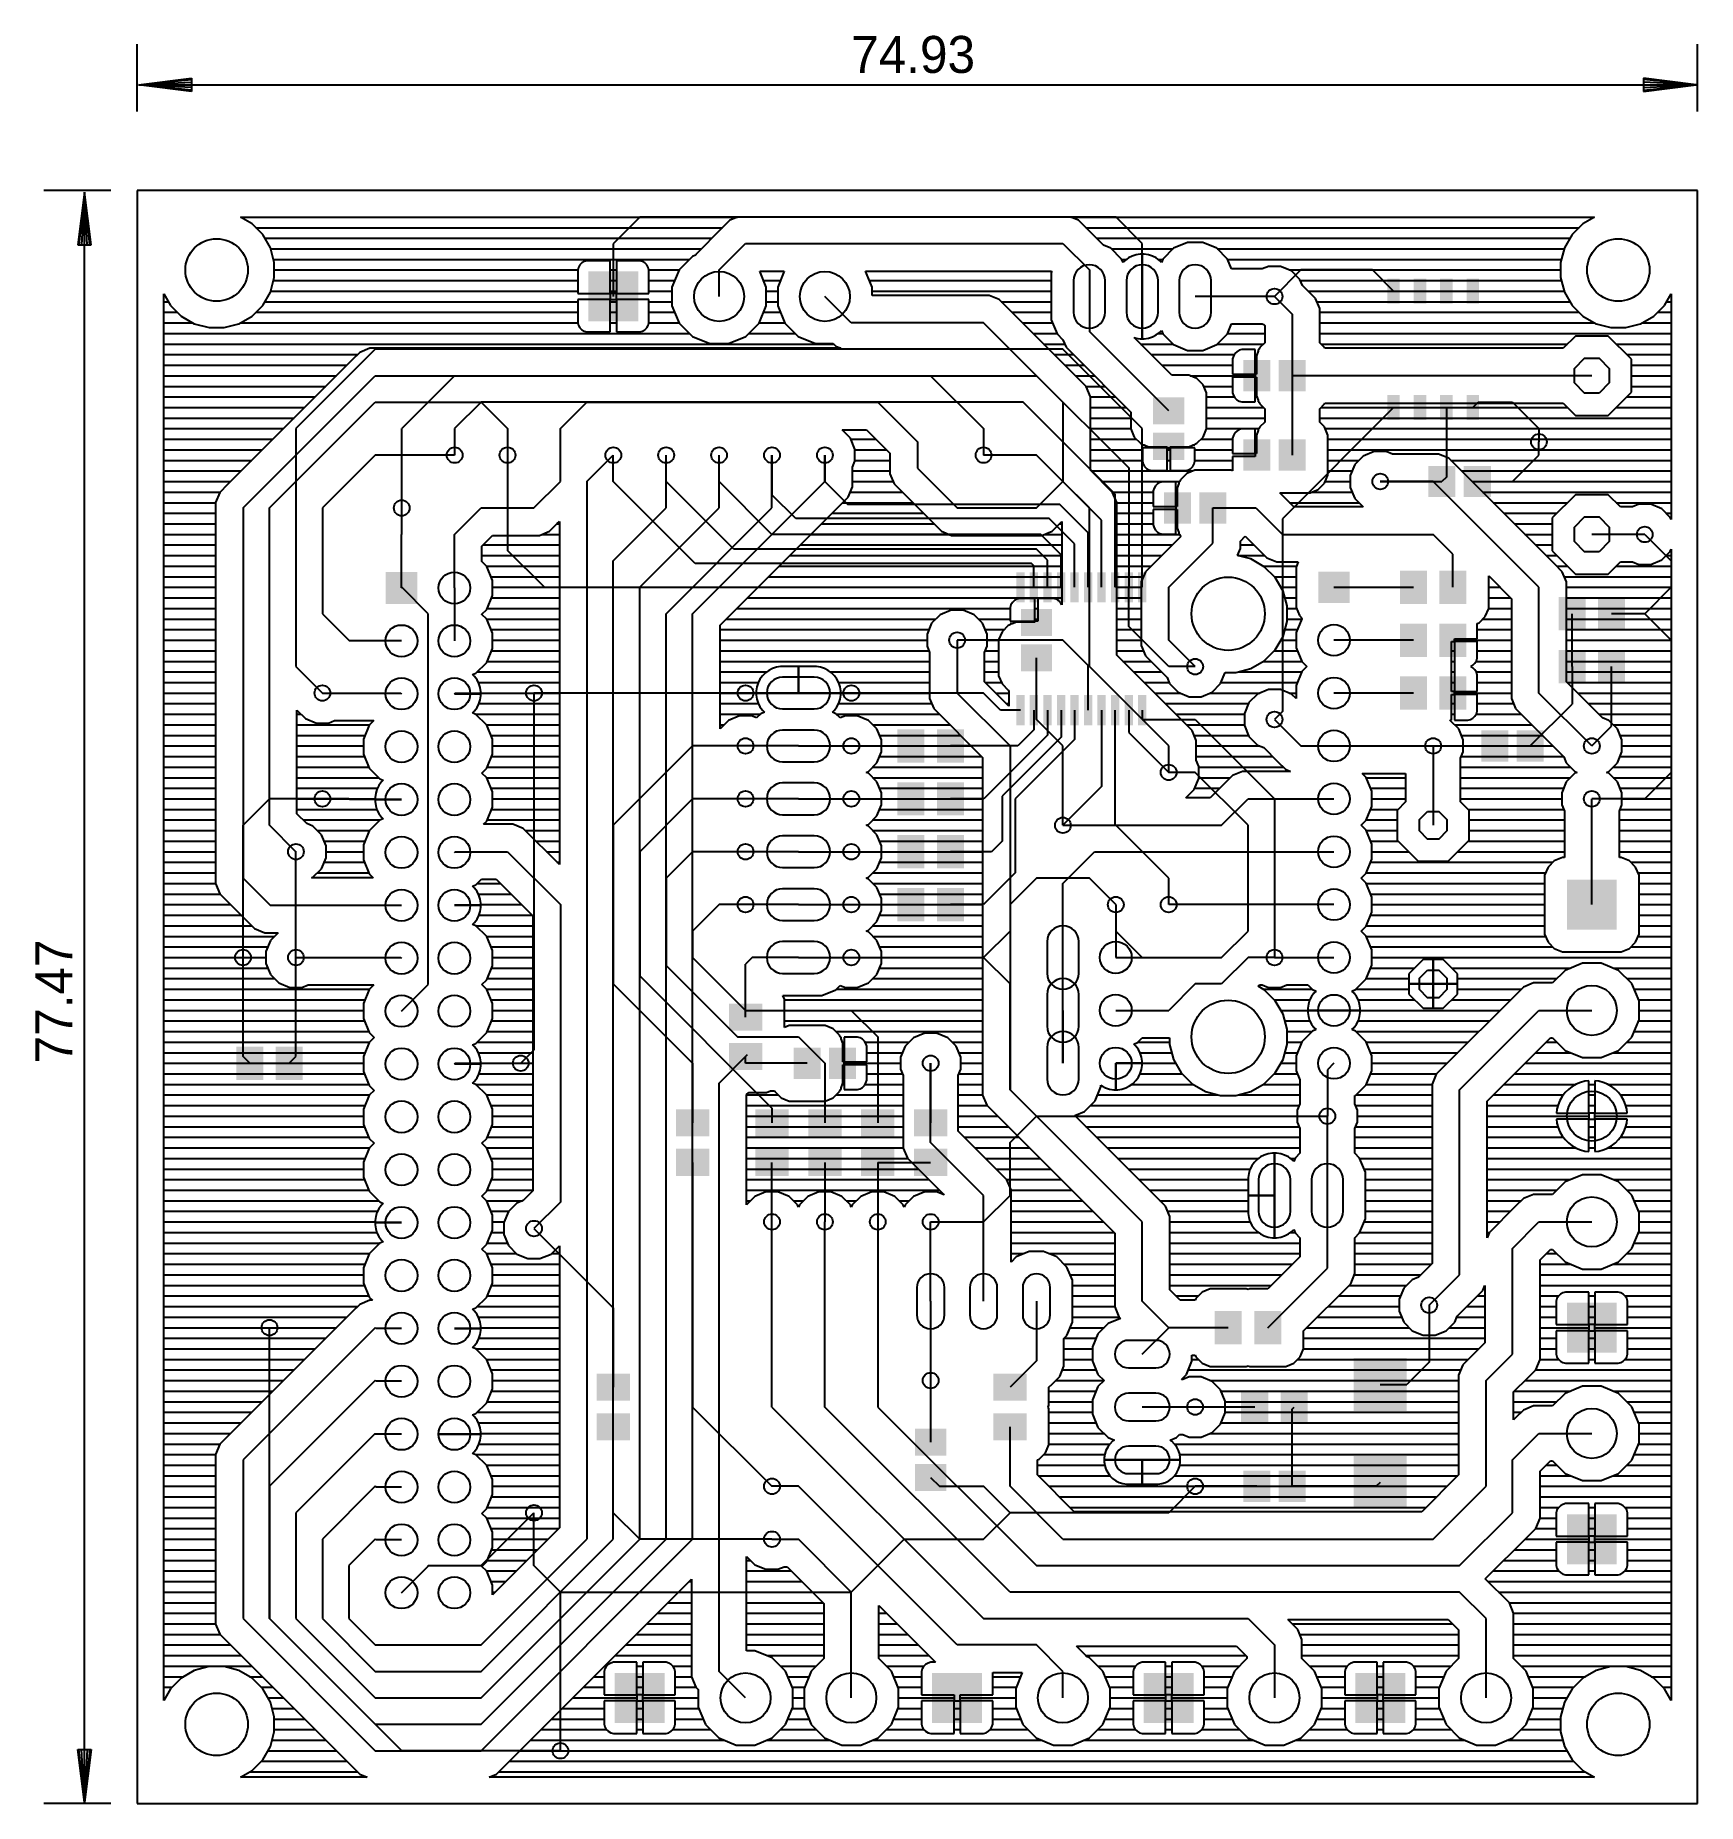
# Model space of a CAD drawing. Extents: x -4.9 to 74.9, y 0 to 84.9.
import ezdxf

# ---------------------------------------------------------------- set-up
doc = ezdxf.new("R2010")
doc.units = 0
for name, color, linetype in [('1', 12, 'CONTINUOUS'), ('16', 132, 'CONTINUOUS'), ('17', 110, 'CONTINUOUS'), ('18', 110, 'CONTINUOUS'), ('20', 31, 'CONTINUOUS')]:
    doc.layers.add(name, color=color, linetype=linetype)

msp = doc.modelspace()

# ---------------------------------------------------------------- texts
at = {"layer": '20'}
msp.add_text('74.93', height=1.778, dxfattribs=at).set_placement((34.2829, 83.1245))
msp.add_text('77.47', height=1.778, rotation=90, dxfattribs=at).set_placement((-3.1145, 35.5529))

# ---------------------------------------------------------------- blocks, each defined once
blk = doc.blocks.new('RECT')
blk.add_solid([(-0.5, -0.5), (0.5, -0.5), (-0.5, 0.5), (0.5, 0.5)])
blk = doc.blocks.new('OCTAGONP')
blk.add_lwpolyline([(-0.5, -0.2071), (-0.5, 0.2071), (-0.2071, 0.5), (0.2071, 0.5), (0.5, 0.2071), (0.5, -0.2071), (0.2071, -0.5), (-0.2071, -0.5)], close=True)
blk = doc.blocks.new('LONGP100')
blk.add_lwpolyline([(-0.5, -0.5), (0.5, -0.5, 1), (0.5, 0.5), (-0.5, 0.5, 1)], format="xyb", close=True)
blk = doc.blocks.new('SQUAREP')
blk.add_solid([(-0.5, -0.5), (0.5, -0.5), (-0.5, 0.5), (0.5, 0.5)])
blk = doc.blocks.new('ROUNDP')
blk.add_circle((0, 0), 0.5)
blk = doc.blocks.new('ROUNDV')
blk.add_circle((0, 0), 0.5)

# ---------------------------------------------------------------- linework, layer by layer
at = {"layer": '1'}
for p, q in [((54.61, 72.39), (55.88, 73.66)), ((59.315, 73.66), (55.88, 73.66)), ((60.325, 72.65), (59.315, 73.66)), ((11.43, 69.85), (7.62, 66.04)), ((44.45, 69.85), (11.43, 69.85)), ((48.26, 66.04), (44.45, 69.85)), ((15.24, 68.58), (12.7, 66.04)), ((15.24, 68.58), (43.18, 68.58)), ((43.18, 68.58), (47.61, 64.15)), ((16.51, 67.31), (15.24, 66.04)), ((42.545, 67.31), (16.51, 67.31)), ((46.96, 62.895), (42.545, 67.31)), ((64.135, 67.05), (64.395, 67.31)), ((64.395, 67.31), (66.04, 67.31)), ((66.04, 67.31), (67.31, 66.04)), ((60.325, 67.05), (54.991, 61.716)), ((60.325, 67.05), (61.595, 67.05)), ((62.865, 67.05), (62.865, 63.715)), ((7.62, 66.04), (7.62, 54.61)), ((12.7, 62.23), (12.7, 66.04)), ((15.24, 66.04), (15.24, 64.77)), ((48.26, 58.42), (48.26, 66.04)), ((67.31, 66.04), (67.31, 65.405)), ((67.31, 64.77), (67.31, 65.405)), ((17.78, 64.77), (17.78, 60.19)), ((22.86, 63.5), (22.86, 64.77)), ((25.4, 63.5), (25.4, 64.77)), ((27.94, 63.5), (27.94, 64.77)), ((30.48, 64.77), (30.48, 62.865)), ((33.02, 64.77), (33.02, 63.5)), ((43.18, 64.77), (40.64, 64.77)), ((46.31, 61.64), (43.18, 64.77)), ((66.04, 63.5), (67.31, 64.77)), ((47.61, 64.15), (47.61, 58.42)), ((62.865, 63.715), (62.65, 63.5)), ((26.797, 59.563), (22.86, 63.5)), ((28.6512, 60.2488), (25.4, 63.5)), ((30.48, 60.96), (27.94, 63.5)), ((31.623, 61.722), (30.48, 62.865)), ((33.02, 63.5), (34.1122, 62.4078)), ((46.96, 58.42), (46.96, 62.895)), ((59.69, 63.5), (62.65, 63.5)), ((64.35, 63.5), (66.04, 63.5)), ((34.1122, 62.4078), (44.2812, 62.4078)), ((45.66, 61.029), (44.2812, 62.4078)), ((43.7957, 61.722), (31.623, 61.722)), ((45.01, 60.5077), (43.7957, 61.722)), ((46.31, 58.42), (46.31, 61.64)), ((54.991, 61.716), (54.991, 52.451)), ((43.3864, 60.96), (30.48, 60.96)), ((44.36, 59.9864), (43.3864, 60.96)), ((45.01, 58.42), (45.01, 60.5077)), ((45.66, 58.42), (45.66, 61.029)), ((72.39, 60.96), (73.66, 59.69)), ((19.55, 58.42), (17.78, 60.19)), ((42.9489, 59.563), (26.797, 59.563)), ((43.1804, 60.2488), (28.6512, 60.2488)), ((43.06, 59.4519), (42.9489, 59.563)), ((43.06, 58.42), (43.06, 59.4519)), ((43.71, 59.7192), (43.1804, 60.2488)), ((43.71, 58.42), (43.71, 59.7192)), ((44.36, 58.42), (44.36, 59.9864)), ((73.66, 59.69), (73.66, 58.42)), ((19.55, 58.42), (41.91, 58.42)), ((41.91, 58.42), (42.41, 58.42)), ((46.99, 58.45), (46.96, 58.42)), ((47.61, 56.53), (47.61, 58.42)), ((73.66, 58.42), (72.39, 57.15)), ((68.9, 54.61), (68.9, 57.15)), ((72.39, 57.15), (70.8, 57.15)), ((73.66, 55.88), (72.39, 57.15)), ((49.53, 54.61), (47.61, 56.53)), ((44.45, 55.88), (39.37, 55.88)), ((45.66, 54.67), (44.45, 55.88)), ((73.66, 55.88), (73.66, 49.53)), ((7.62, 54.61), (8.89, 53.34)), ((45.66, 52.52), (45.66, 54.67)), ((50.8, 54.61), (49.53, 54.61)), ((68.9, 54.61), (68.9, 52.81)), ((70.8, 51.75), (70.8, 54.61)), ((29.21, 53.34), (19.05, 53.34)), ((19.05, 53.34), (19.05, 36.195)), ((40.64, 53.34), (34.29, 53.34)), ((41.46, 52.52), (40.64, 53.34)), ((66.89, 50.8), (68.9, 52.81)), ((42.41, 52.52), (41.46, 52.52)), ((43.06, 52.52), (43.06, 51.569)), ((43.71, 52.52), (43.71, 51.3184)), ((44.36, 52.52), (44.36, 51.218)), ((45.01, 52.52), (45.01, 51.106)), ((46.31, 52.52), (46.31, 48.85)), ((46.96, 47.02), (46.96, 52.52)), ((47.61, 52.52), (47.61, 51.45)), ((48.26, 52.52), (48.26, 52.07)), ((48.26, 52.07), (50.8, 52.07)), ((50.8, 52.07), (54.61, 48.26)), ((54.991, 52.451), (54.61, 52.07)), ((43.71, 51.3184), (40.6516, 48.26)), ((44.36, 51.218), (41.529, 48.387)), ((45.01, 51.106), (42.164, 48.26)), ((43.06, 51.569), (42.291, 50.8)), ((47.61, 51.45), (49.53, 49.53)), ((69.85, 50.8), (70.8, 51.75)), ((26.67, 50.8), (22.86, 46.99)), ((29.21, 50.8), (26.67, 50.8)), ((34.29, 50.8), (37.15, 50.8)), ((42.291, 50.8), (39.05, 50.8)), ((62.23, 50.8), (65.19, 50.8)), ((50.8, 49.53), (49.53, 49.53)), ((53.34, 46.99), (50.8, 49.53)), ((73.66, 49.53), (72.39, 48.26)), ((46.31, 48.85), (44.45, 46.99)), ((6.35, 48.26), (5.08, 46.99)), ((8.89, 48.26), (6.35, 48.26)), ((26.67, 48.26), (24.13, 45.72)), ((29.21, 48.26), (26.67, 48.26)), ((34.29, 48.26), (37.15, 48.26)), ((40.6516, 48.26), (39.05, 48.26)), ((41.529, 48.387), (41.529, 46.228)), ((42.164, 48.26), (42.164, 44.704)), ((54.61, 48.26), (54.61, 40.64)), ((72.39, 48.26), (69.85, 48.26)), ((5.08, 40.64), (5.08, 46.99)), ((22.86, 46.99), (22.86, 39.37)), ((49.53, 44.45), (46.96, 47.02)), ((53.34, 41.91), (53.34, 46.99)), ((41.529, 46.228), (41.021, 45.72)), ((7.62, 40.64), (7.62, 45.72)), ((24.13, 45.72), (24.13, 39.751)), ((26.67, 45.72), (25.4, 44.45)), ((29.21, 45.72), (26.67, 45.72)), ((34.29, 45.72), (37.15, 45.72)), ((41.021, 45.72), (39.05, 45.72)), ((25.4, 44.45), (25.4, 40.259)), ((42.164, 44.704), (40.64, 43.18)), ((43.18, 44.45), (41.91, 43.18)), ((45.72, 44.45), (43.18, 44.45)), ((46.99, 43.18), (45.72, 44.45)), ((49.53, 43.18), (49.53, 44.45)), ((27.94, 43.18), (26.67, 41.91)), ((29.21, 43.18), (27.94, 43.18)), ((34.29, 43.18), (37.15, 43.18)), ((40.64, 43.18), (39.05, 43.18)), ((41.91, 43.18), (41.91, 41.91)), ((46.99, 43.18), (46.99, 41.91)), ((26.67, 41.91), (26.67, 40.64)), ((41.91, 41.91), (40.64, 40.64)), ((46.99, 41.91), (46.99, 40.64)), ((46.99, 41.91), (48.26, 40.64)), ((52.07, 40.64), (53.34, 41.91)), ((5.08, 35.88), (5.08, 40.64)), ((7.62, 35.88), (7.62, 40.64)), ((25.4, 40.259), (28.829, 36.83)), ((26.67, 40.64), (29.21, 38.1)), ((34.29, 40.64), (40.64, 40.64)), ((41.91, 39.37), (40.64, 40.64)), ((46.99, 40.64), (48.26, 40.64)), ((48.26, 40.64), (52.07, 40.64)), ((22.86, 39.37), (26.67, 35.56)), ((24.13, 39.751), (30.48, 33.401)), ((41.91, 34.29), (41.91, 39.37)), ((29.21, 38.1), (34.29, 38.1)), ((34.29, 38.1), (35.56, 36.83)), ((28.829, 36.83), (31.75, 36.83)), ((31.75, 36.83), (33.02, 35.56)), ((35.56, 36.83), (35.56, 32.7)), ((5.4, 35.56), (5.08, 35.88)), ((7.3, 35.56), (7.62, 35.88)), ((18.415, 35.56), (19.05, 36.195)), ((26.67, 35.56), (26.67, 32.7)), ((33.02, 35.56), (33.02, 32.7)), ((38.1, 35.56), (38.1, 32.7)), ((43.18, 33.02), (41.91, 34.29)), ((30.48, 33.401), (30.48, 32.7)), ((41.91, 31.75), (43.18, 33.02)), ((43.18, 33.02), (57.15, 33.02)), ((41.91, 29.21), (41.91, 31.75)), ((26.67, 30.8), (26.67, 19.05)), ((30.48, 27.94), (30.48, 30.8)), ((33.02, 30.8), (33.02, 27.94)), ((35.56, 30.8), (35.56, 27.94)), ((35.56, 30.8), (38.1, 30.8)), ((40.64, 27.94), (41.91, 29.21)), ((19.05, 27.62), (22.86, 23.81)), ((38.1, 27.94), (40.64, 27.94)), ((22.86, 23.81), (22.86, 20)), ((62.0395, 23.9395), (62.0395, 21.209)), ((6.35, 8.89), (6.35, 22.86)), ((62.0395, 21.209), (60.96, 20.1295)), ((38.1, 20.32), (38.1, 17.36)), ((59.69, 20.1295), (60.96, 20.1295)), ((26.67, 19.05), (30.48, 15.24)), ((53.66, 19.05), (50.8, 19.05)), ((55.46, 18.95), (55.56, 19.05)), ((55.46, 15.24), (55.46, 18.95)), ((22.86, 13.97), (22.86, 18.1)), ((38.1, 15.66), (38.52, 15.24)), ((59.69, 15.4305), (59.4995, 15.24)), ((38.52, 15.24), (40.64, 15.24)), ((41.91, 13.97), (40.64, 15.24)), ((50.8, 15.24), (49.53, 13.97)), ((53.76, 15.24), (50.8, 15.24)), ((59.4995, 15.24), (55.46, 15.24)), ((19.05, 11.43), (19.05, 13.97)), ((24.13, 12.7), (22.86, 13.97)), ((40.64, 12.7), (41.91, 13.97)), ((49.53, 13.97), (41.91, 13.97)), ((30.48, 12.7), (24.13, 12.7)), ((34.29, 10.16), (36.83, 12.7)), ((36.83, 12.7), (40.64, 12.7)), ((20.32, 10.16), (19.05, 11.43)), ((20.32, 2.54), (20.32, 10.16)), ((20.32, 10.16), (34.29, 10.16)), ((12.7, 2.54), (6.35, 8.89)), ((20.32, 2.54), (12.7, 2.54))]:
    msp.add_line(p, q, dxfattribs=at)
at = {"layer": '16'}
for p, q in [((5.5108, 75.8766), (4.9506, 76.2)), ((4.9506, 76.2), (28.8246, 76.2)), ((6.0266, 75.3608), (5.5108, 75.8766)), ((5.6954, 75.692), (28.1041, 75.692)), ((24.13, 76.19), (22.86, 74.92)), ((47, 76.19), (24.13, 76.19)), ((28.0903, 75.6782), (26.8203, 74.4082)), ((28.4618, 76.0497), (28.0903, 75.6782)), ((28.8246, 76.2), (28.4618, 76.0497)), ((45.1982, 76.0497), (44.8354, 76.2)), ((44.8354, 76.2), (69.9794, 76.2)), ((45.5697, 75.6782), (45.1982, 76.0497)), ((45.5559, 75.692), (69.2346, 75.692)), ((46.3967, 74.8512), (45.5697, 75.6782)), ((48.26, 74.93), (47, 76.19)), ((69.4192, 75.8766), (68.9034, 75.3608)), ((69.9794, 76.2), (69.4192, 75.8766)), ((6.3912, 74.7292), (6.0266, 75.3608)), ((6.1286, 75.184), (27.5961, 75.184)), ((22.86, 74.92), (22.86, 72.39)), ((27.94, 73.66), (29.21, 74.93)), ((29.21, 74.93), (44.45, 74.93)), ((44.45, 74.93), (45.72, 73.66)), ((46.0639, 75.184), (68.8014, 75.184)), ((46.7559, 74.7024), (46.3967, 74.8512)), ((48.26, 72.39), (48.26, 74.93)), ((50.4362, 74.9808), (49.7641, 74.7024)), ((51.1638, 74.9808), (50.4362, 74.9808)), ((51.8359, 74.7024), (51.1638, 74.9808)), ((68.9034, 75.3608), (68.5388, 74.7292)), ((6.58, 74.0247), (6.3912, 74.7292)), ((6.4055, 74.676), (27.0881, 74.676)), ((6.5416, 74.168), (26.5123, 74.168)), ((6.58, 73.2953), (6.58, 74.0247)), ((21.2535, 73.9019), (21.1866, 73.7861)), ((21.3481, 73.9965), (21.2535, 73.9019)), ((21.4639, 74.0634), (21.3481, 73.9965)), ((21.5931, 74.098), (21.4639, 74.0634)), ((22.714, 74.098), (21.5931, 74.098)), ((22.714, 72.536), (22.714, 74.098)), ((23.006, 74.098), (23.006, 72.536)), ((24.1269, 74.098), (23.006, 74.098)), ((24.2561, 74.0634), (24.1269, 74.098)), ((24.3719, 73.9965), (24.2561, 74.0634)), ((24.4665, 73.9019), (24.3719, 73.9965)), ((24.5334, 73.7861), (24.4665, 73.9019)), ((26.656, 74.3117), (26.0183, 73.674)), ((26.8061, 74.3739), (26.656, 74.3117)), ((26.8203, 74.4082), (26.8061, 74.3739)), ((47.2704, 74.1879), (46.7559, 74.7024)), ((46.7823, 74.676), (49.7377, 74.676)), ((47.3376, 74.0256), (47.2704, 74.1879)), ((47.2786, 74.168), (47.4978, 74.168)), ((47.4327, 74.1207), (47.3376, 74.0256)), ((47.5944, 74.2382), (47.4327, 74.1207)), ((47.7725, 74.329), (47.5944, 74.2382)), ((47.9626, 74.3907), (47.7725, 74.329)), ((48.16, 74.422), (47.9626, 74.3907)), ((48.26, 74.422), (48.16, 74.422)), ((48.36, 74.422), (48.26, 74.422)), ((48.26, 74.422), (48.26, 72.39)), ((48.26, 72.39), (48.26, 74.422)), ((48.26, 74.168), (48.26, 74.168)), ((48.5574, 74.3907), (48.36, 74.422)), ((48.7475, 74.329), (48.5574, 74.3907)), ((48.9256, 74.2382), (48.7475, 74.329)), ((49.0873, 74.1207), (48.9256, 74.2382)), ((49.0222, 74.168), (49.2414, 74.168)), ((49.1824, 74.0256), (49.0873, 74.1207)), ((49.2496, 74.1879), (49.1824, 74.0256)), ((49.7641, 74.7024), (49.2496, 74.1879)), ((52.3504, 74.1879), (51.8359, 74.7024)), ((51.8623, 74.676), (68.5245, 74.676)), ((52.548, 73.7108), (52.3504, 74.1879)), ((52.3586, 74.168), (68.3884, 74.168)), ((68.5388, 74.7292), (68.35, 74.0247)), ((68.35, 74.0247), (68.35, 73.2953)), ((6.3912, 72.5908), (6.58, 73.2953)), ((6.5416, 73.152), (21.152, 73.152)), ((6.58, 73.66), (21.1528, 73.66)), ((21.1866, 73.7861), (21.152, 73.6569)), ((21.152, 73.6569), (21.152, 72.536)), ((22.714, 73.66), (23.006, 73.66)), ((22.714, 73.152), (23.006, 73.152)), ((24.568, 73.6569), (24.5334, 73.7861)), ((24.5672, 73.66), (26.0125, 73.66)), ((24.568, 72.536), (24.568, 73.6569)), ((24.568, 73.152), (25.8021, 73.152)), ((26.0183, 73.674), (25.6732, 72.8409)), ((27.94, 72.39), (27.94, 73.66)), ((30.2068, 72.8409), (29.8886, 73.6092)), ((29.8886, 73.6092), (31.0714, 73.6092)), ((30.0779, 73.152), (30.8821, 73.152)), ((31.0714, 73.6092), (30.7532, 72.8409)), ((35.2868, 72.8409), (34.9686, 73.6092)), ((34.9686, 73.6092), (43.9029, 73.6092)), ((35.1579, 73.152), (43.8912, 73.152)), ((43.922, 73.5901), (43.8912, 73.5158)), ((43.8912, 73.5158), (43.8912, 71.2642)), ((43.9029, 73.6092), (43.922, 73.5901)), ((45.72, 73.66), (45.72, 72.39)), ((48.26, 73.66), (48.26, 73.66)), ((48.26, 73.152), (48.26, 73.152)), ((54.0227, 73.7108), (52.548, 73.7108)), ((54.3226, 73.835), (54.0227, 73.7108)), ((54.8974, 73.835), (54.3226, 73.835)), ((55.4285, 73.615), (54.8974, 73.835)), ((55.3199, 73.66), (68.35, 73.66)), ((55.835, 73.2085), (55.4285, 73.615)), ((55.9592, 72.9087), (55.835, 73.2085)), ((55.8584, 73.152), (68.3884, 73.152)), ((68.35, 73.2953), (68.5388, 72.5908)), ((1.27, 4.9506), (1.27, 72.5194)), ((1.27, 72.5194), (1.5934, 71.9592)), ((6.0266, 71.9592), (6.3912, 72.5908)), ((6.4055, 72.644), (21.152, 72.644)), ((21.152, 72.536), (22.714, 72.536)), ((22.714, 72.244), (21.152, 72.244)), ((21.152, 72.244), (21.152, 71.1231)), ((22.714, 72.644), (23.006, 72.644)), ((23.006, 72.536), (22.714, 72.536)), ((22.714, 72.536), (22.714, 72.244)), ((22.714, 70.682), (22.714, 72.244)), ((22.714, 72.244), (23.006, 72.244)), ((23.006, 72.244), (23.006, 72.536)), ((23.006, 72.536), (24.568, 72.536)), ((23.006, 72.244), (23.006, 70.682)), ((24.568, 72.244), (23.006, 72.244)), ((24.568, 72.644), (25.6732, 72.644)), ((24.568, 71.1231), (24.568, 72.244)), ((25.6732, 72.8409), (25.6732, 71.9391)), ((30.2068, 71.9391), (30.2068, 72.8409)), ((30.2068, 72.644), (30.7532, 72.644)), ((30.7532, 72.8409), (30.7532, 71.9391)), ((34.29, 71.12), (33.02, 72.39)), ((35.2868, 72.4408), (35.2868, 72.8409)), ((35.2868, 72.644), (43.8912, 72.644)), ((40.9027, 72.4408), (35.2868, 72.4408)), ((41.3882, 72.2397), (40.9027, 72.4408)), ((41.7597, 71.8682), (41.3882, 72.2397)), ((45.72, 72.39), (45.72, 70.7)), ((48.26, 72.644), (48.26, 72.644)), ((48.26, 72.39), (48.26, 72.39)), ((48.26, 70.358), (48.26, 72.39)), ((48.26, 72.39), (48.26, 72.39)), ((48.26, 72.39), (48.26, 70.358)), ((54.61, 72.39), (50.8, 72.39)), ((54.61, 72.39), (55.46, 71.54)), ((56.5797, 72.2882), (55.9592, 72.9087)), ((56.2239, 72.644), (68.5245, 72.644)), ((56.7808, 71.8027), (56.5797, 72.2882)), ((68.5388, 72.5908), (68.9034, 71.9592)), ((73.3366, 71.9592), (73.66, 72.5194)), ((73.66, 72.5194), (73.66, 61.6699)), ((1.27, 72.136), (1.4914, 72.136)), ((1.27, 71.628), (1.9246, 71.628)), ((1.5934, 71.9592), (2.1092, 71.4434)), ((2.1092, 71.4434), (2.7408, 71.0788)), ((4.8792, 71.0788), (5.5108, 71.4434)), ((5.5108, 71.4434), (6.0266, 71.9592)), ((5.6954, 71.628), (21.152, 71.628)), ((6.1286, 72.136), (21.152, 72.136)), ((22.714, 72.136), (23.006, 72.136)), ((22.714, 71.628), (23.006, 71.628)), ((24.568, 72.136), (25.6732, 72.136)), ((24.568, 71.628), (25.8021, 71.628)), ((25.6732, 71.9391), (26.0183, 71.106)), ((29.8617, 71.106), (30.2068, 71.9391)), ((30.0779, 71.628), (30.8821, 71.628)), ((30.2068, 72.136), (30.7532, 72.136)), ((30.7532, 71.9391), (31.0983, 71.106)), ((41.4919, 72.136), (43.8912, 72.136)), ((45.5697, 68.0582), (41.7597, 71.8682)), ((41.9999, 71.628), (43.8912, 71.628)), ((48.26, 72.136), (48.26, 72.136)), ((48.26, 71.628), (48.26, 71.628)), ((55.46, 71.54), (55.46, 68.58)), ((56.6427, 72.136), (68.8014, 72.136)), ((56.7808, 70.1679), (56.7808, 71.8027)), ((56.7808, 71.628), (69.2346, 71.628)), ((68.9034, 71.9592), (69.4192, 71.4434)), ((69.4192, 71.4434), (70.0508, 71.0788)), ((72.1892, 71.0788), (72.8208, 71.4434)), ((72.8208, 71.4434), (73.3366, 71.9592)), ((73.0054, 71.628), (73.66, 71.628)), ((73.4386, 72.136), (73.66, 72.136)), ((1.27, 71.12), (2.6694, 71.12)), ((1.27, 70.612), (26.5123, 70.612)), ((2.7408, 71.0788), (3.4453, 70.89)), ((3.4453, 70.89), (4.1747, 70.89)), ((4.1747, 70.89), (4.8792, 71.0788)), ((4.9506, 71.12), (21.1528, 71.12)), ((21.152, 71.1231), (21.1866, 70.9939)), ((21.1866, 70.9939), (21.2535, 70.8781)), ((21.2535, 70.8781), (21.3481, 70.7835)), ((21.3481, 70.7835), (21.4639, 70.7166)), ((21.4639, 70.7166), (21.5931, 70.682)), ((21.5931, 70.682), (22.714, 70.682)), ((22.714, 71.12), (23.006, 71.12)), ((23.006, 70.682), (24.1269, 70.682)), ((24.1269, 70.682), (24.2561, 70.7166)), ((24.2561, 70.7166), (24.3719, 70.7835)), ((24.3719, 70.7835), (24.4665, 70.8781)), ((24.4665, 70.8781), (24.5334, 70.9939)), ((24.5334, 70.9939), (24.568, 71.1231)), ((24.5672, 71.12), (26.0125, 71.12)), ((26.0183, 71.106), (26.656, 70.4683)), ((29.224, 70.4683), (29.8617, 71.106)), ((29.3677, 70.612), (31.5923, 70.612)), ((29.8675, 71.12), (31.0925, 71.12)), ((31.0983, 71.106), (31.736, 70.4683)), ((40.64, 71.12), (34.29, 71.12)), ((44.45, 67.31), (40.64, 71.12)), ((42.5079, 71.12), (43.9509, 71.12)), ((43.0159, 70.612), (44.1614, 70.612)), ((43.8912, 71.2642), (44.1696, 70.5921)), ((44.1696, 70.5921), (44.4521, 70.3096)), ((49.53, 66.89), (45.72, 70.7)), ((48.26, 71.12), (48.26, 71.12)), ((48.26, 70.612), (48.26, 70.612)), ((48.7475, 70.451), (48.9256, 70.5418)), ((48.9256, 70.5418), (49.0873, 70.6593)), ((49.0222, 70.612), (49.2414, 70.612)), ((49.0873, 70.6593), (49.1824, 70.7544)), ((49.1824, 70.7544), (49.2496, 70.5921)), ((49.2496, 70.5921), (49.7641, 70.0776)), ((51.8359, 70.0776), (52.3504, 70.5921)), ((52.3504, 70.5921), (52.548, 71.0692)), ((52.3586, 70.612), (54.1392, 70.612)), ((52.548, 71.0692), (54.0227, 71.0692)), ((54.0227, 71.0692), (54.0913, 71.0408)), ((54.0913, 71.0408), (54.1392, 70.9929)), ((54.1392, 70.9929), (54.1392, 70.1679)), ((56.7808, 71.12), (69.9794, 71.12)), ((56.7808, 70.612), (73.66, 70.612)), ((70.0508, 71.0788), (70.7553, 70.89)), ((70.7553, 70.89), (71.4847, 70.89)), ((71.4847, 70.89), (72.1892, 71.0788)), ((72.2606, 71.12), (73.66, 71.12)), ((1.27, 70.104), (33.4381, 70.104)), ((10.6818, 69.6997), (10.3103, 69.3282)), ((11.1673, 69.9008), (10.6818, 69.6997)), ((33.782, 69.9008), (11.1673, 69.9008)), ((26.656, 70.4683), (27.4891, 70.1232)), ((27.4891, 70.1232), (28.3909, 70.1232)), ((28.3909, 70.1232), (29.224, 70.4683)), ((31.736, 70.4683), (32.5691, 70.1232)), ((32.5691, 70.1232), (33.4189, 70.1232)), ((33.4189, 70.1232), (33.5418, 70.0003)), ((33.5418, 70.0003), (33.782, 69.9008)), ((43.5239, 70.104), (44.5372, 70.104)), ((44.4521, 70.3096), (44.6003, 69.9518)), ((44.6003, 69.9518), (44.9718, 69.5803)), ((49.6811, 68.6068), (47.8678, 70.4201)), ((47.8678, 70.4201), (47.9626, 70.3893)), ((47.9626, 70.3893), (48.16, 70.358)), ((48.16, 70.358), (48.26, 70.358)), ((48.1839, 70.104), (49.7377, 70.104)), ((48.26, 70.358), (48.36, 70.358)), ((48.36, 70.358), (48.5574, 70.3893)), ((48.5574, 70.3893), (48.7475, 70.451)), ((49.7641, 70.0776), (50.4362, 69.7992)), ((50.4362, 69.7992), (51.1638, 69.7992)), ((51.1638, 69.7992), (51.8359, 70.0776)), ((51.8623, 70.104), (54.0753, 70.104)), ((52.7035, 69.6419), (52.6366, 69.5261)), ((52.7981, 69.7365), (52.7035, 69.6419)), ((52.9139, 69.8034), (52.7981, 69.7365)), ((53.0431, 69.838), (52.9139, 69.8034)), ((53.689, 69.838), (53.0431, 69.838)), ((53.689, 68.651), (53.689, 69.838)), ((53.831, 69.7542), (53.7432, 69.5422)), ((53.8657, 69.838), (53.831, 69.838)), ((53.831, 69.838), (53.831, 69.7542)), ((53.9056, 69.9343), (53.8657, 69.838)), ((54.1392, 70.1679), (53.9056, 69.9343)), ((57.0144, 69.9343), (56.7808, 70.1679)), ((56.8447, 70.104), (68.6799, 70.104)), ((57.0283, 69.9008), (57.0144, 69.9343)), ((68.4767, 69.9008), (57.0283, 69.9008)), ((69.0609, 70.485), (68.4767, 69.9008)), ((70.6391, 70.485), (69.0609, 70.485)), ((71.755, 69.3691), (70.6391, 70.485)), ((71.0201, 70.104), (73.66, 70.104)), ((1.27, 69.596), (10.5781, 69.596)), ((1.27, 69.088), (10.0701, 69.088)), ((10.3103, 69.3282), (4.3318, 63.3497)), ((10.3103, 69.3282), (10.3103, 69.3282)), ((44.0319, 69.596), (44.9561, 69.596)), ((44.5399, 69.088), (45.4641, 69.088)), ((44.9718, 69.5803), (47.7132, 66.8389)), ((48.6919, 69.596), (52.677, 69.596)), ((49.1999, 69.088), (52.602, 69.088)), ((52.6366, 69.5261), (52.602, 69.3969)), ((52.602, 69.3969), (52.602, 68.651)), ((53.689, 69.596), (53.7655, 69.596)), ((53.689, 69.088), (53.7432, 69.088)), ((53.7432, 69.5422), (53.7432, 68.651)), ((71.5281, 69.596), (73.66, 69.596)), ((71.755, 67.7909), (71.755, 69.3691)), ((71.755, 69.088), (73.66, 69.088)), ((1.27, 68.58), (9.5621, 68.58)), ((1.27, 68.072), (9.0541, 68.072)), ((5.08, 62.23), (11.43, 68.58)), ((11.43, 68.58), (38.1, 68.58)), ((38.1, 68.58), (40.64, 66.04)), ((45.0479, 68.58), (45.9721, 68.58)), ((45.5559, 68.072), (46.4801, 68.072)), ((45.7708, 67.5727), (45.5697, 68.0582)), ((50.4922, 68.6068), (49.6811, 68.6068)), ((50.8843, 68.4444), (50.4922, 68.6068)), ((50.5569, 68.58), (53.689, 68.58)), ((51.1844, 68.1443), (50.8843, 68.4444)), ((51.3468, 67.7522), (51.1844, 68.1443)), ((51.2143, 68.072), (52.602, 68.072)), ((52.602, 68.651), (53.689, 68.651)), ((53.689, 68.509), (52.602, 68.509)), ((52.602, 68.509), (52.602, 67.7631)), ((53.7432, 68.651), (53.689, 68.651)), ((53.689, 68.651), (53.689, 68.509)), ((53.689, 67.322), (53.689, 68.509)), ((53.689, 68.509), (53.7432, 68.509)), ((53.689, 68.072), (53.7432, 68.072)), ((53.7432, 68.509), (53.7432, 67.6178)), ((55.46, 68.58), (55.46, 64.77)), ((69.85, 68.58), (55.46, 68.58)), ((71.755, 68.58), (73.66, 68.58)), ((71.755, 68.072), (73.66, 68.072)), ((1.27, 67.564), (8.5461, 67.564)), ((6.35, 62.23), (11.43, 67.31)), ((11.43, 67.31), (16.51, 67.31)), ((16.51, 67.31), (17.78, 66.04)), ((20.32, 66.04), (21.59, 67.31)), ((21.59, 67.31), (35.56, 67.31)), ((35.56, 67.31), (37.465, 65.405)), ((44.45, 67.31), (44.45, 63.5)), ((45.7708, 64.0471), (45.7708, 67.5727)), ((45.7708, 67.564), (46.9881, 67.564)), ((51.3468, 66.0278), (51.3468, 67.7522)), ((51.3468, 67.564), (52.677, 67.564)), ((52.602, 67.7631), (52.6366, 67.6339)), ((52.6366, 67.6339), (52.7035, 67.5181)), ((52.7035, 67.5181), (52.7981, 67.4235)), ((52.7981, 67.4235), (52.9139, 67.3566)), ((52.9139, 67.3566), (53.0431, 67.322)), ((53.0431, 67.322), (53.689, 67.322)), ((53.689, 67.564), (53.7655, 67.564)), ((53.7432, 67.6178), (53.831, 67.4058)), ((53.831, 67.4058), (53.831, 67.322)), ((53.831, 67.322), (53.8657, 67.322)), ((53.8657, 67.322), (53.9056, 67.2257)), ((53.9056, 67.2257), (54.1392, 66.9921)), ((56.7808, 66.9921), (57.0144, 67.2257)), ((57.0144, 67.2257), (57.0283, 67.2592)), ((57.0283, 67.2592), (68.4767, 67.2592)), ((68.4767, 67.2592), (69.0609, 66.675)), ((70.6391, 66.675), (71.755, 67.7909)), ((71.5281, 67.564), (73.66, 67.564)), ((1.27, 67.056), (8.0381, 67.056)), ((1.27, 66.548), (7.5301, 66.548)), ((45.7708, 67.056), (47.4961, 67.056)), ((45.7708, 66.548), (47.7132, 66.548)), ((47.7132, 66.8389), (47.7132, 66.0278)), ((51.3468, 67.056), (54.0753, 67.056)), ((51.3468, 66.548), (54.1392, 66.548)), ((54.1392, 66.3579), (53.9056, 66.1243)), ((54.1392, 66.9921), (54.1392, 66.3579)), ((56.7808, 66.3579), (56.7808, 66.9921)), ((56.7808, 66.548), (73.66, 66.548)), ((57.0144, 66.1243), (56.7808, 66.3579)), ((56.8447, 67.056), (68.6799, 67.056)), ((69.0609, 66.675), (70.6391, 66.675)), ((71.0201, 67.056), (73.66, 67.056)), ((1.27, 66.04), (7.0221, 66.04)), ((1.27, 65.532), (6.5141, 65.532)), ((17.78, 66.04), (17.78, 64.77)), ((20.32, 63.5), (20.32, 66.04)), ((34.245, 65.5885), (33.8443, 65.9892)), ((33.8443, 65.9892), (35.0129, 65.9892)), ((34.465, 65.0574), (34.245, 65.5885)), ((34.2684, 65.532), (35.4701, 65.532)), ((35.0129, 65.9892), (36.1442, 64.8579)), ((37.465, 65.405), (37.465, 64.135)), ((40.64, 66.04), (40.64, 64.77)), ((45.7708, 66.04), (47.7132, 66.04)), ((45.7708, 65.532), (47.9793, 65.532)), ((47.7132, 66.0278), (47.8756, 65.6357)), ((47.8756, 65.6357), (48.1757, 65.3356)), ((50.8843, 65.3356), (51.1844, 65.6357)), ((51.0807, 65.532), (52.602, 65.532)), ((51.1844, 65.6357), (51.3468, 66.0278)), ((51.3468, 66.04), (53.8707, 66.04)), ((52.6366, 65.7161), (52.602, 65.5869)), ((52.602, 65.5869), (52.602, 64.841)), ((52.7035, 65.8319), (52.6366, 65.7161)), ((52.7981, 65.9265), (52.7035, 65.8319)), ((52.9139, 65.9934), (52.7981, 65.9265)), ((53.0431, 66.028), (52.9139, 65.9934)), ((53.689, 66.028), (53.0431, 66.028)), ((53.689, 64.841), (53.689, 66.028)), ((53.689, 65.532), (53.7432, 65.532)), ((53.831, 65.9442), (53.7432, 65.7322)), ((53.7432, 65.7322), (53.7432, 64.841)), ((53.8657, 66.028), (53.831, 66.028)), ((53.831, 66.028), (53.831, 65.9442)), ((53.9056, 66.1243), (53.8657, 66.028)), ((57.1768, 65.7322), (57.0144, 66.1243)), ((57.0493, 66.04), (73.66, 66.04)), ((57.1768, 63.8078), (57.1768, 65.7322)), ((57.1768, 65.532), (73.66, 65.532)), ((1.27, 65.024), (6.0061, 65.024)), ((11.43, 64.77), (8.89, 62.23)), ((15.24, 64.77), (11.43, 64.77)), ((21.59, 63.5), (22.86, 64.77)), ((25.4, 62.23), (25.4, 64.77)), ((27.94, 62.23), (27.94, 64.77)), ((30.48, 62.23), (30.48, 64.77)), ((33.02, 63.5), (33.02, 64.77)), ((34.465, 64.4826), (34.465, 65.0574)), ((34.465, 65.024), (35.9781, 65.024)), ((36.1442, 64.8579), (36.1442, 63.8723)), ((45.7708, 65.024), (48.272, 65.024)), ((48.1757, 65.3356), (48.272, 65.2957)), ((48.272, 65.2957), (48.272, 65.261)), ((48.272, 65.261), (48.3558, 65.261)), ((49.459, 65.119), (48.272, 65.119)), ((48.272, 65.119), (48.272, 64.4731)), ((48.3558, 65.261), (48.5678, 65.1732)), ((48.5678, 65.1732), (49.459, 65.1732)), ((49.459, 65.1732), (49.459, 65.119)), ((49.459, 64.032), (49.459, 65.119)), ((49.459, 65.119), (49.601, 65.119)), ((49.459, 65.024), (49.601, 65.024)), ((49.601, 65.119), (49.601, 65.1732)), ((49.601, 65.1732), (50.4922, 65.1732)), ((50.788, 65.119), (49.601, 65.119)), ((49.601, 65.119), (49.601, 64.032)), ((50.4922, 65.1732), (50.7042, 65.261)), ((50.7042, 65.261), (50.788, 65.261)), ((50.788, 65.2957), (50.8843, 65.3356)), ((50.788, 65.261), (50.788, 65.2957)), ((50.788, 64.4731), (50.788, 65.119)), ((50.788, 65.024), (52.602, 65.024)), ((52.602, 64.841), (53.689, 64.841)), ((53.689, 64.699), (52.602, 64.699)), ((52.602, 64.699), (52.602, 64.0096)), ((53.689, 65.024), (53.7432, 65.024)), ((53.7432, 64.841), (53.689, 64.841)), ((53.689, 64.841), (53.689, 64.699)), ((57.1768, 65.024), (73.66, 65.024)), ((58.8715, 64.725), (58.465, 64.3185)), ((59.4026, 64.945), (58.8715, 64.725)), ((59.9774, 64.945), (59.4026, 64.945)), ((60.2773, 64.8208), (59.9774, 64.945)), ((62.4927, 64.8208), (60.2773, 64.8208)), ((62.9782, 64.6197), (62.4927, 64.8208)), ((63.3497, 64.2482), (62.9782, 64.6197)), ((1.27, 64.516), (5.4981, 64.516)), ((1.27, 64.008), (4.9901, 64.008)), ((34.3408, 64.1827), (34.465, 64.4826)), ((34.3408, 63.2373), (34.3408, 64.1827)), ((34.3408, 64.008), (36.1442, 64.008)), ((34.465, 64.516), (36.1442, 64.516)), ((36.1442, 63.8723), (36.3453, 63.3868)), ((37.465, 64.135), (39.37, 62.23)), ((45.7708, 64.516), (48.272, 64.516)), ((46.8397, 62.9782), (45.7708, 64.0471)), ((45.8099, 64.008), (50.6941, 64.008)), ((48.272, 64.4731), (48.3066, 64.3439)), ((48.3066, 64.3439), (48.3735, 64.2281)), ((48.3735, 64.2281), (48.4681, 64.1335)), ((48.4681, 64.1335), (48.5839, 64.0666)), ((48.5839, 64.0666), (48.7131, 64.032)), ((48.7131, 64.032), (49.459, 64.032)), ((49.459, 64.516), (49.601, 64.516)), ((49.601, 64.032), (50.3469, 64.032)), ((50.3957, 63.8844), (50.0956, 63.5843)), ((50.3469, 64.032), (50.4761, 64.0666)), ((50.7878, 64.0468), (50.3957, 63.8844)), ((50.4761, 64.0666), (50.5919, 64.1335)), ((50.5919, 64.1335), (50.6865, 64.2281)), ((50.6865, 64.2281), (50.7534, 64.3439)), ((50.7534, 64.3439), (50.788, 64.4731)), ((52.5122, 64.0468), (50.7878, 64.0468)), ((50.788, 64.516), (52.602, 64.516)), ((52.602, 64.0096), (52.5122, 64.0468)), ((57.0144, 63.4157), (57.1768, 63.8078)), ((57.1768, 64.516), (58.6625, 64.516)), ((57.1768, 64.008), (58.3364, 64.008)), ((58.465, 64.3185), (58.245, 63.7874)), ((58.245, 63.7874), (58.245, 63.2126)), ((63.0819, 64.516), (73.66, 64.516)), ((68.0582, 59.5397), (63.3497, 64.2482)), ((63.5899, 64.008), (73.66, 64.008)), ((1.27, 63.5), (4.4821, 63.5)), ((1.27, 62.992), (3.9741, 62.992)), ((3.9603, 62.9782), (3.7592, 62.4927)), ((4.3318, 63.3497), (3.9603, 62.9782)), ((4.3318, 63.3497), (4.3318, 63.3497)), ((19.05, 62.23), (20.32, 63.5)), ((21.59, 63.5), (21.59, 12.7)), ((26.67, 57.15), (33.02, 63.5)), ((34.1397, 62.7518), (34.3408, 63.2373)), ((34.2392, 62.992), (36.7401, 62.992)), ((34.3408, 63.5), (36.2984, 63.5)), ((36.3453, 63.3868), (36.7168, 63.0153)), ((36.7168, 63.0153), (38.2503, 61.4818)), ((43.18, 62.23), (44.45, 63.5)), ((45.72, 62.23), (44.45, 63.5)), ((46.3179, 63.5), (50.0607, 63.5)), ((46.8259, 62.992), (48.792, 62.992)), ((47.0408, 62.4927), (46.8397, 62.9782)), ((48.8266, 63.1761), (48.792, 63.0469)), ((48.792, 63.0469), (48.792, 62.301)), ((48.8935, 63.2919), (48.8266, 63.1761)), ((48.9881, 63.3865), (48.8935, 63.2919)), ((49.1039, 63.4534), (48.9881, 63.3865)), ((49.2331, 63.488), (49.1039, 63.4534)), ((49.879, 63.488), (49.2331, 63.488)), ((49.879, 62.301), (49.879, 63.488)), ((49.879, 62.992), (49.9332, 62.992)), ((50.021, 63.4042), (49.9332, 63.1922)), ((49.9332, 63.1922), (49.9332, 62.301)), ((50.0557, 63.488), (50.021, 63.488)), ((50.021, 63.488), (50.021, 63.4042)), ((50.0956, 63.5843), (50.0557, 63.488)), ((55.5381, 62.2808), (54.8657, 62.9532)), ((54.8657, 62.9532), (56.3222, 62.9532)), ((56.3222, 62.9532), (56.7143, 63.1156)), ((56.4159, 62.992), (58.3364, 62.992)), ((56.7143, 63.1156), (57.0144, 63.4157)), ((57.0493, 63.5), (58.245, 63.5)), ((58.245, 63.2126), (58.465, 62.6815)), ((62.23, 63.5), (59.69, 63.5)), ((67.31, 58.42), (62.23, 63.5)), ((64.0979, 63.5), (73.66, 63.5)), ((64.6059, 62.992), (73.66, 62.992)), ((69.0609, 62.865), (67.945, 61.7491)), ((70.6391, 62.865), (69.0609, 62.865)), ((71.2233, 62.2808), (70.6391, 62.865)), ((1.27, 62.484), (3.7592, 62.484)), ((3.7592, 62.4927), (3.7592, 44.1873)), ((5.08, 62.23), (5.08, 44.45)), ((6.35, 46.99), (6.35, 62.23)), ((8.89, 62.23), (8.89, 57.15)), ((12.7, 60.96), (12.7, 62.23)), ((15.229, 60.949), (16.51, 62.23)), ((16.51, 62.23), (19.05, 62.23)), ((22.86, 59.69), (25.4, 62.23)), ((24.13, 58.42), (27.94, 62.23)), ((25.4, 57.15), (30.48, 62.23)), ((27.9908, 56.6029), (33.7682, 62.3803)), ((33.7682, 62.3803), (34.1397, 62.7518)), ((33.8719, 62.484), (37.2481, 62.484)), ((39.37, 62.23), (43.18, 62.23)), ((45.72, 54.61), (45.72, 62.23)), ((47.0408, 55.1571), (47.0408, 62.4927)), ((47.0408, 62.484), (48.792, 62.484)), ((48.792, 62.301), (49.879, 62.301)), ((49.879, 62.159), (48.792, 62.159)), ((48.792, 62.159), (48.792, 61.4131)), ((49.879, 62.484), (49.9332, 62.484)), ((49.9332, 62.301), (49.879, 62.301)), ((49.879, 62.301), (49.879, 62.159)), ((49.879, 60.972), (49.879, 62.159)), ((49.879, 62.159), (49.9332, 62.159)), ((49.9332, 62.159), (49.9332, 61.2678)), ((51.65, 60.54), (51.65, 62.23)), ((51.65, 62.23), (53.721, 62.23)), ((53.721, 62.23), (54.991, 60.96)), ((55.3349, 62.484), (58.6625, 62.484)), ((58.8657, 62.2808), (55.5381, 62.2808)), ((58.465, 62.6815), (58.8657, 62.2808)), ((65.1139, 62.484), (68.6799, 62.484)), ((71.0201, 62.484), (73.66, 62.484)), ((71.8027, 62.2808), (71.2233, 62.2808)), ((72.1026, 62.405), (71.8027, 62.2808)), ((72.6774, 62.405), (72.1026, 62.405)), ((73.2085, 62.185), (72.6774, 62.405)), ((73.615, 61.7785), (73.2085, 62.185)), ((1.27, 61.976), (3.7592, 61.976)), ((1.27, 61.468), (3.7592, 61.468)), ((19.7982, 61.1103), (20.1697, 61.4818)), ((20.1559, 61.468), (20.2692, 61.468)), ((20.1697, 61.4818), (20.2692, 61.5813)), ((20.1697, 61.4818), (20.1697, 61.4818)), ((20.2692, 61.5813), (20.2692, 45.0987)), ((32.8559, 61.468), (38.2641, 61.468)), ((33.3639, 61.976), (37.7561, 61.976)), ((38.2503, 61.4818), (38.6218, 61.1103)), ((43.9282, 61.1103), (44.3992, 61.5813)), ((44.2859, 61.468), (44.3992, 61.468)), ((44.3992, 61.5813), (44.3992, 57.5833)), ((47.0408, 61.976), (48.792, 61.976)), ((47.0408, 61.468), (48.792, 61.468)), ((48.792, 61.4131), (48.8266, 61.2839)), ((48.8266, 61.2839), (48.8935, 61.1681)), ((48.8935, 61.1681), (48.9881, 61.0735)), ((49.879, 61.976), (49.9332, 61.976)), ((49.879, 61.468), (49.9332, 61.468)), ((49.9332, 61.2678), (50.021, 61.0558)), ((65.6219, 61.976), (68.1719, 61.976)), ((66.1299, 61.468), (67.945, 61.468)), ((67.945, 61.7491), (67.945, 60.1709)), ((73.4175, 61.976), (73.66, 61.976)), ((73.66, 61.6699), (73.615, 61.7785)), ((1.27, 60.96), (3.7592, 60.96)), ((1.27, 60.452), (3.7592, 60.452)), ((12.689, 60.949), (12.7, 60.96)), ((12.689, 58.387), (12.689, 60.949)), ((15.229, 58.387), (15.229, 60.949)), ((16.5498, 60.4019), (17.0571, 60.9092)), ((16.5498, 59.6525), (16.5498, 60.4019)), ((16.5999, 60.452), (20.2692, 60.452)), ((17.0571, 60.9092), (19.3127, 60.9092)), ((19.3127, 60.9092), (19.7982, 61.1103)), ((19.4354, 60.96), (20.2692, 60.96)), ((31.8399, 60.452), (44.3992, 60.452)), ((32.3479, 60.96), (38.9846, 60.96)), ((38.6218, 61.1103), (39.1073, 60.9092)), ((39.1073, 60.9092), (43.4427, 60.9092)), ((43.4427, 60.9092), (43.9282, 61.1103)), ((43.5654, 60.96), (44.3992, 60.96)), ((47.0408, 60.96), (50.0607, 60.96)), ((47.0408, 60.452), (49.6941, 60.452)), ((50.1067, 60.8646), (48.4103, 59.1682)), ((48.9881, 61.0735), (49.1039, 61.0066)), ((49.1039, 61.0066), (49.2331, 60.972)), ((49.2331, 60.972), (49.879, 60.972)), ((49.53, 58.42), (51.65, 60.54)), ((50.021, 61.0558), (50.021, 60.972)), ((50.021, 60.972), (50.0557, 60.972)), ((50.0557, 60.972), (50.0956, 60.8757)), ((50.0956, 60.8757), (50.1067, 60.8646)), ((52.9708, 60.6421), (53.2044, 60.8757)), ((52.9708, 60.2773), (52.9708, 60.6421)), ((52.9708, 60.452), (53.6311, 60.452)), ((53.2044, 60.8757), (53.2053, 60.8778)), ((53.2053, 60.8778), (54.2428, 59.8403)), ((54.991, 60.96), (62.23, 60.96)), ((63.18, 60.01), (62.23, 60.96)), ((66.6379, 60.96), (67.945, 60.96)), ((67.1459, 60.452), (67.945, 60.452)), ((72.39, 60.96), (69.85, 60.96)), ((1.27, 59.944), (3.7592, 59.944)), ((16.5498, 59.944), (20.2692, 59.944)), ((16.7794, 59.4229), (16.5498, 59.6525)), ((22.86, 12.7), (22.86, 59.69)), ((31.3319, 59.944), (44.3992, 59.944)), ((47.0408, 59.944), (49.1861, 59.944)), ((52.8369, 59.954), (52.9708, 60.2773)), ((53.4778, 59.7823), (52.8369, 59.954)), ((52.8743, 59.944), (54.1391, 59.944)), ((54.122, 59.4104), (53.4778, 59.7823)), ((54.2428, 59.8403), (54.7283, 59.6392)), ((54.7283, 59.6392), (55.7515, 59.6392)), ((55.7515, 59.6392), (55.6467, 59.3862)), ((63.18, 58.42), (63.18, 60.01)), ((67.6539, 59.944), (68.1719, 59.944)), ((67.945, 60.1709), (69.0609, 59.055)), ((68.4297, 59.1682), (68.0582, 59.5397)), ((70.6391, 59.055), (71.2233, 59.6392)), ((71.2233, 59.6392), (71.8027, 59.6392)), ((71.8027, 59.6392), (72.1026, 59.515)), ((72.1026, 59.515), (72.6774, 59.515)), ((72.6774, 59.515), (73.2085, 59.735)), ((73.2085, 59.735), (73.615, 60.1415)), ((73.4175, 59.944), (73.66, 59.944)), ((73.615, 60.1415), (73.66, 60.2501)), ((73.66, 60.2501), (73.66, 4.9506)), ((1.27, 59.436), (3.7592, 59.436)), ((1.27, 58.928), (3.7592, 58.928)), ((16.7663, 59.436), (20.2692, 59.436)), ((17.0578, 58.7508), (16.7794, 59.4229)), ((16.9844, 58.928), (20.2692, 58.928)), ((17.0578, 58.0232), (17.0578, 58.7508)), ((30.3159, 58.928), (44.3992, 58.928)), ((30.8239, 59.436), (44.3992, 59.436)), ((47.0408, 59.436), (48.6781, 59.436)), ((47.0408, 58.928), (48.3108, 58.928)), ((48.4103, 59.1682), (48.2092, 58.6827)), ((48.2092, 58.6827), (48.2092, 55.6173)), ((54.0776, 59.436), (55.6673, 59.436)), ((54.6479, 58.8845), (54.122, 59.4104)), ((54.6044, 58.928), (55.6467, 58.928)), ((55.0198, 58.2403), (54.6479, 58.8845)), ((55.6467, 59.3862), (55.6467, 57.4538)), ((64.8968, 57.4078), (64.8968, 58.9653)), ((64.8968, 58.9653), (65.9892, 57.8729)), ((64.8968, 58.928), (64.9341, 58.928)), ((68.1619, 59.436), (68.6799, 59.436)), ((68.6308, 58.6827), (68.4297, 59.1682)), ((68.5292, 58.928), (73.66, 58.928)), ((68.6308, 53.8871), (68.6308, 58.6827)), ((69.0609, 59.055), (70.6391, 59.055)), ((71.0201, 59.436), (73.66, 59.436)), ((1.27, 58.42), (3.7592, 58.42)), ((1.27, 57.912), (3.7592, 57.912)), ((12.733, 58.387), (12.689, 58.387)), ((13.97, 57.15), (12.733, 58.387)), ((15.229, 58.387), (15.229, 55.847)), ((16.7794, 57.3511), (17.0578, 58.0232)), ((17.0117, 57.912), (20.2692, 57.912)), ((17.0578, 58.42), (20.2692, 58.42)), ((24.13, 12.7), (24.13, 58.42)), ((29.2999, 57.912), (44.3992, 57.912)), ((29.8079, 58.42), (44.3992, 58.42)), ((42.1181, 57.7865), (42.0235, 57.6919)), ((42.2339, 57.8534), (42.1181, 57.7865)), ((42.3631, 57.888), (42.2339, 57.8534)), ((43.109, 57.888), (42.3631, 57.888)), ((43.109, 56.801), (43.109, 57.888)), ((43.9969, 57.888), (43.251, 57.888)), ((43.251, 57.888), (43.251, 56.801)), ((44.1261, 57.8534), (43.9969, 57.888)), ((44.2419, 57.7865), (44.1261, 57.8534)), ((44.3365, 57.6919), (44.2419, 57.7865)), ((47.0408, 58.42), (48.2092, 58.42)), ((47.0408, 57.912), (48.2092, 57.912)), ((49.53, 55.88), (49.53, 58.42)), ((54.9161, 58.42), (55.6467, 58.42)), ((55.2123, 57.5219), (55.0198, 58.2403)), ((55.1078, 57.912), (55.6467, 57.912)), ((57.4675, 58.42), (61.28, 58.42)), ((64.8968, 58.42), (65.4421, 58.42)), ((64.8968, 57.912), (65.9501, 57.912)), ((65.9892, 57.8729), (65.9892, 53.0773)), ((67.31, 53.34), (67.31, 58.42)), ((68.6308, 58.42), (73.66, 58.42)), ((68.6308, 57.912), (73.66, 57.912)), ((1.27, 57.404), (3.7592, 57.404)), ((8.89, 57.15), (10.193, 55.847)), ((13.97, 39.348), (13.97, 57.15)), ((16.5498, 57.1215), (16.7794, 57.3511)), ((16.5498, 57.1125), (16.5498, 57.1215)), ((16.7794, 56.8829), (16.5498, 57.1125)), ((16.8013, 57.404), (20.2692, 57.404)), ((25.4, 12.7), (25.4, 57.15)), ((26.67, 12.7), (26.67, 57.15)), ((28.7919, 57.404), (41.922, 57.404)), ((38.5515, 57.105), (38.145, 56.6985)), ((39.0826, 57.325), (38.5515, 57.105)), ((39.6574, 57.325), (39.0826, 57.325)), ((40.1885, 57.105), (39.6574, 57.325)), ((40.595, 56.6985), (40.1885, 57.105)), ((41.9566, 57.5761), (41.922, 57.4469)), ((41.922, 57.4469), (41.922, 56.801)), ((42.0235, 57.6919), (41.9566, 57.5761)), ((43.109, 57.404), (43.251, 57.404)), ((44.3992, 57.5833), (44.3365, 57.6919)), ((47.0408, 57.404), (48.2092, 57.404)), ((55.2123, 56.7781), (55.2123, 57.5219)), ((55.2123, 57.404), (55.6673, 57.404)), ((55.6467, 57.4538), (55.8091, 57.0617)), ((55.9239, 56.9114), (55.6467, 56.2422)), ((55.8091, 57.0617), (55.9417, 56.9292)), ((55.9417, 56.9292), (55.9239, 56.9114)), ((64.4343, 56.7156), (64.7344, 57.0157)), ((64.7344, 57.0157), (64.8968, 57.4078)), ((64.8952, 57.404), (65.9892, 57.404)), ((68.6308, 57.404), (73.66, 57.404)), ((1.27, 56.896), (3.7592, 56.896)), ((1.27, 56.388), (3.7592, 56.388)), ((16.7663, 56.896), (20.2692, 56.896)), ((17.0578, 56.2108), (16.7794, 56.8829)), ((16.9844, 56.388), (20.2692, 56.388)), ((17.0578, 55.4832), (17.0578, 56.2108)), ((27.9908, 51.6243), (27.9908, 56.6029)), ((27.9908, 56.388), (38.0164, 56.388)), ((28.2839, 56.896), (38.3425, 56.896)), ((38.145, 56.6985), (37.925, 56.1674)), ((37.925, 56.1674), (37.925, 55.5926)), ((40.3975, 56.896), (41.922, 56.896)), ((40.815, 56.1674), (40.595, 56.6985)), ((40.7236, 56.388), (41.6293, 56.388)), ((40.815, 55.5926), (40.815, 56.1674)), ((41.5256, 56.2843), (41.3632, 55.8922)), ((41.8257, 56.5844), (41.5256, 56.2843)), ((41.922, 56.6243), (41.8257, 56.5844)), ((41.922, 56.801), (43.109, 56.801)), ((42.0058, 56.659), (41.922, 56.659)), ((41.922, 56.659), (41.922, 56.6243)), ((42.2178, 56.7468), (42.0058, 56.659)), ((43.109, 56.7468), (42.2178, 56.7468)), ((43.109, 56.896), (43.251, 56.896)), ((43.251, 56.801), (43.109, 56.801)), ((43.109, 56.801), (43.109, 56.7468)), ((47.0408, 56.896), (48.2092, 56.896)), ((47.0408, 56.388), (48.2092, 56.388)), ((54.6479, 55.4155), (55.0198, 56.0597)), ((55.0198, 56.0597), (55.2123, 56.7781)), ((55.1078, 56.388), (55.7071, 56.388)), ((55.2123, 56.896), (55.9175, 56.896)), ((55.6467, 56.2422), (55.6467, 55.5178)), ((64.338, 56.6757), (64.4343, 56.7156)), ((64.338, 55.951), (64.338, 56.6757)), ((64.338, 56.388), (65.9892, 56.388)), ((64.6147, 56.896), (65.9892, 56.896)), ((68.6308, 56.896), (73.66, 56.896)), ((68.6308, 56.388), (73.66, 56.388)), ((1.27, 55.88), (3.7592, 55.88)), ((1.27, 55.372), (3.7592, 55.372)), ((12.689, 55.847), (10.193, 55.847)), ((16.7794, 54.8111), (17.0578, 55.4832)), ((17.0117, 55.372), (20.2692, 55.372)), ((17.0578, 55.88), (20.2692, 55.88)), ((27.9908, 55.88), (37.925, 55.88)), ((27.9908, 55.372), (38.0164, 55.372)), ((37.925, 55.5926), (38.0492, 55.2927)), ((38.0492, 55.2927), (38.0492, 53.0773)), ((39.37, 55.88), (39.37, 53.34)), ((40.6908, 55.2927), (40.815, 55.5926)), ((40.6908, 53.8871), (40.6908, 55.2927)), ((40.7236, 55.372), (41.3632, 55.372)), ((40.815, 55.88), (41.3632, 55.88)), ((41.3632, 55.8922), (41.3632, 54.1678)), ((47.0408, 55.88), (48.2092, 55.88)), ((47.0408, 55.372), (48.3108, 55.372)), ((48.2092, 55.6173), (48.4103, 55.1318)), ((50.8, 54.61), (49.53, 55.88)), ((54.122, 54.8896), (54.6479, 55.4155)), ((54.6044, 55.372), (55.7071, 55.372)), ((54.9161, 55.88), (55.6467, 55.88)), ((55.6467, 55.5178), (55.9239, 54.8486)), ((61.28, 55.88), (57.4675, 55.88)), ((63.109, 53.411), (63.109, 55.809)), ((63.109, 55.809), (63.251, 55.809)), ((63.109, 55.372), (63.251, 55.372)), ((63.251, 55.809), (63.251, 55.951)), ((63.251, 55.951), (64.338, 55.951)), ((63.251, 55.88), (65.9892, 55.88)), ((64.338, 55.809), (63.251, 55.809)), ((63.251, 55.809), (63.251, 54.572)), ((64.338, 55.0131), (64.338, 55.809)), ((64.338, 55.372), (65.9892, 55.372)), ((68.6308, 55.88), (73.66, 55.88)), ((68.6308, 55.372), (73.66, 55.372)), ((1.27, 54.864), (3.7592, 54.864)), ((1.27, 54.356), (3.7592, 54.356)), ((16.2649, 54.2966), (16.7794, 54.8111)), ((16.3243, 54.356), (20.2692, 54.356)), ((16.8013, 54.864), (20.2692, 54.864)), ((27.9908, 54.864), (38.0492, 54.864)), ((27.9908, 54.356), (30.2258, 54.356)), ((30.3224, 54.4262), (30.1607, 54.3087)), ((30.5005, 54.517), (30.3224, 54.4262)), ((30.6906, 54.5787), (30.5005, 54.517)), ((30.888, 54.61), (30.6906, 54.5787)), ((31.75, 54.61), (30.888, 54.61)), ((32.612, 54.61), (31.75, 54.61)), ((31.75, 54.61), (31.75, 53.34)), ((31.75, 53.34), (31.75, 54.61)), ((31.75, 54.356), (31.75, 54.356)), ((32.8094, 54.5787), (32.612, 54.61)), ((32.9995, 54.517), (32.8094, 54.5787)), ((33.1776, 54.4262), (32.9995, 54.517)), ((33.3393, 54.3087), (33.1776, 54.4262)), ((33.2742, 54.356), (38.0492, 54.356)), ((40.6908, 54.864), (41.3632, 54.864)), ((40.6908, 54.356), (41.3632, 54.356)), ((43.18, 52.07), (43.18, 55.03)), ((49.53, 50.8), (45.72, 54.61)), ((50.6497, 51.5482), (47.0408, 55.1571)), ((47.3339, 54.864), (48.6781, 54.864)), ((47.8419, 54.356), (49.1861, 54.356)), ((48.4103, 55.1318), (48.7818, 54.7603)), ((48.7818, 54.7603), (49.4508, 54.0913)), ((52.7594, 54.3252), (53.4778, 54.5177)), ((52.8743, 54.356), (55.9175, 54.356)), ((53.4778, 54.5177), (54.122, 54.8896)), ((54.0776, 54.864), (55.9175, 54.864)), ((55.9239, 54.3714), (55.6467, 53.7022)), ((55.9239, 54.8486), (56.1625, 54.61)), ((56.1625, 54.61), (55.9239, 54.3714)), ((63.109, 54.864), (63.251, 54.864)), ((63.109, 54.356), (63.251, 54.356)), ((63.251, 54.572), (63.251, 53.411)), ((64.0319, 54.61), (64.1419, 54.6735)), ((64.1419, 54.5465), (64.0319, 54.61)), ((64.1419, 54.6735), (64.2365, 54.7681)), ((64.2365, 54.4519), (64.1419, 54.5465)), ((64.2365, 54.7681), (64.3034, 54.8839)), ((64.3034, 54.3361), (64.2365, 54.4519)), ((64.2919, 54.864), (65.9892, 54.864)), ((64.2919, 54.356), (65.9892, 54.356)), ((64.3034, 54.8839), (64.338, 55.0131)), ((68.6308, 54.864), (73.66, 54.864)), ((68.6308, 54.356), (73.66, 54.356)), ((1.27, 53.848), (3.7592, 53.848)), ((16.1026, 54.2294), (16.2649, 54.2966)), ((16.1977, 54.1343), (16.1026, 54.2294)), ((16.3152, 53.9726), (16.1977, 54.1343)), ((16.406, 53.7945), (16.3152, 53.9726)), ((16.3787, 53.848), (20.2692, 53.848)), ((16.4677, 53.6044), (16.406, 53.7945)), ((16.499, 53.407), (16.4677, 53.6044)), ((27.9908, 53.848), (29.8215, 53.848)), ((29.7493, 53.6374), (29.718, 53.44)), ((29.811, 53.8275), (29.7493, 53.6374)), ((29.9018, 54.0056), (29.811, 53.8275)), ((30.0193, 54.1673), (29.9018, 54.0056)), ((30.1607, 54.3087), (30.0193, 54.1673)), ((31.75, 53.848), (31.75, 53.848)), ((33.4807, 54.1673), (33.3393, 54.3087)), ((33.5982, 54.0056), (33.4807, 54.1673)), ((33.689, 53.8275), (33.5982, 54.0056)), ((33.6785, 53.848), (38.0492, 53.848)), ((33.7507, 53.6374), (33.689, 53.8275)), ((33.782, 53.44), (33.7507, 53.6374)), ((41.8592, 52.7187), (40.6908, 53.8871)), ((40.7299, 53.848), (41.4957, 53.848)), ((41.3632, 54.1678), (41.5256, 53.7757)), ((41.5256, 53.7757), (41.8257, 53.4756)), ((48.3499, 53.848), (49.5516, 53.848)), ((49.4508, 54.0913), (49.575, 53.7915)), ((49.575, 53.7915), (49.9815, 53.385)), ((51.6185, 53.385), (52.025, 53.7915)), ((52.025, 53.7915), (52.245, 54.3226)), ((52.0484, 53.848), (55.7071, 53.848)), ((52.245, 54.3226), (52.245, 54.3252)), ((52.245, 54.3252), (52.7594, 54.3252)), ((54.3226, 53.515), (53.7915, 53.295)), ((54.8974, 53.515), (54.3226, 53.515)), ((55.4285, 53.295), (54.8974, 53.515)), ((55.6467, 53.7022), (55.6467, 53.0768)), ((63.109, 53.848), (63.251, 53.848)), ((64.338, 54.2069), (64.3034, 54.3361)), ((64.338, 53.411), (64.338, 54.2069)), ((64.338, 53.848), (65.9892, 53.848)), ((70.3687, 52.1492), (68.6308, 53.8871)), ((68.6699, 53.848), (73.66, 53.848)), ((1.27, 53.34), (3.7592, 53.34)), ((1.27, 52.832), (3.7592, 52.832)), ((8.89, 53.34), (12.656, 53.34)), ((12.656, 53.34), (12.689, 53.307)), ((15.229, 53.307), (15.262, 53.34)), ((16.499, 53.307), (15.229, 53.307)), ((15.229, 53.307), (15.229, 53.307)), ((15.229, 53.307), (16.499, 53.307)), ((15.262, 53.34), (19.05, 53.34)), ((16.3152, 52.6414), (16.406, 52.8195)), ((16.406, 52.8195), (16.4677, 53.0096)), ((16.41, 52.832), (20.2692, 52.832)), ((16.4677, 53.0096), (16.499, 53.207)), ((16.499, 53.307), (16.499, 53.407)), ((16.499, 53.34), (20.2692, 53.34)), ((16.499, 53.207), (16.499, 53.307)), ((27.9908, 53.34), (31.75, 53.34)), ((27.9908, 52.832), (29.8215, 52.832)), ((31.75, 53.34), (29.21, 53.34)), ((29.718, 53.44), (29.718, 53.34)), ((29.718, 53.34), (31.75, 53.34)), ((31.75, 53.34), (29.718, 53.34)), ((29.718, 53.34), (29.718, 53.24)), ((29.718, 53.24), (29.7493, 53.0426)), ((29.7493, 53.0426), (29.811, 52.8525)), ((29.811, 52.8525), (29.9018, 52.6744)), ((29.9018, 52.6744), (30.0193, 52.5127)), ((33.782, 53.34), (31.75, 53.34)), ((31.75, 53.34), (31.75, 53.34)), ((31.75, 53.34), (33.782, 53.34)), ((31.75, 53.34), (31.75, 53.34)), ((31.75, 53.34), (31.75, 53.34)), ((31.75, 53.34), (38.0492, 53.34)), ((34.29, 53.34), (31.75, 53.34)), ((33.4807, 52.5127), (33.5982, 52.6744)), ((33.5982, 52.6744), (33.689, 52.8525)), ((33.6785, 52.832), (38.1508, 52.832)), ((33.689, 52.8525), (33.7507, 53.0426)), ((33.7507, 53.0426), (33.782, 53.24)), ((33.782, 53.34), (33.782, 53.44)), ((33.782, 53.24), (33.782, 53.34)), ((38.0492, 53.0773), (38.2503, 52.5918)), ((41.91, 50.8), (39.37, 53.34)), ((41.2379, 53.34), (41.8592, 53.34)), ((41.7459, 52.832), (41.8592, 52.832)), ((41.8257, 53.4756), (41.8592, 53.4617)), ((41.8592, 53.4617), (41.8592, 52.7187)), ((48.8579, 53.34), (50.0901, 53.34)), ((49.3659, 52.832), (53.3616, 52.832)), ((49.9815, 53.385), (50.5126, 53.165)), ((50.5126, 53.165), (51.0874, 53.165)), ((51.0874, 53.165), (51.6185, 53.385)), ((51.5099, 53.34), (53.9001, 53.34)), ((53.385, 52.8885), (53.165, 52.3574)), ((53.7915, 53.295), (53.385, 52.8885)), ((55.3199, 53.34), (55.6467, 53.34)), ((55.6467, 53.0768), (55.4285, 53.295)), ((61.28, 53.34), (57.4675, 53.34)), ((63.251, 53.411), (63.109, 53.411)), ((63.109, 52.032), (63.109, 53.269)), ((63.109, 53.269), (63.251, 53.269)), ((63.109, 52.832), (63.251, 52.832)), ((63.251, 53.269), (63.251, 53.411)), ((63.251, 53.411), (64.338, 53.411)), ((63.251, 53.34), (65.9892, 53.34)), ((63.251, 53.269), (63.251, 52.032)), ((64.338, 53.269), (63.251, 53.269)), ((64.338, 52.4731), (64.338, 53.269)), ((64.338, 52.832), (66.0908, 52.832)), ((65.9892, 53.0773), (66.1903, 52.5918)), ((69.85, 50.8), (67.31, 53.34)), ((69.1779, 53.34), (73.66, 53.34)), ((69.6859, 52.832), (73.66, 52.832)), ((1.27, 52.324), (3.7592, 52.324)), ((1.27, 51.816), (3.7592, 51.816)), ((7.6708, 47.5371), (7.6708, 52.5157)), ((7.6708, 52.5157), (8.0715, 52.115)), ((7.6708, 52.324), (7.8625, 52.324)), ((7.6708, 51.816), (11.1517, 51.816)), ((8.0715, 52.115), (8.6026, 51.895)), ((8.6026, 51.895), (9.1774, 51.895)), ((9.1774, 51.895), (9.4773, 52.0192)), ((9.4773, 52.0192), (11.3549, 52.0192)), ((11.3549, 52.0192), (11.1386, 51.8029)), ((16.1026, 52.3846), (16.1977, 52.4796)), ((16.2649, 52.3174), (16.1026, 52.3846)), ((16.1977, 52.4796), (16.3152, 52.6414)), ((16.2489, 52.324), (20.2692, 52.324)), ((16.7794, 51.8029), (16.2649, 52.3174)), ((16.7663, 51.816), (20.2692, 51.816)), ((27.9908, 52.324), (29.9257, 52.324)), ((28.3915, 52.025), (27.9908, 51.6243)), ((27.9908, 51.816), (28.1825, 51.816)), ((28.9226, 52.245), (28.3915, 52.025)), ((29.4974, 52.245), (28.9226, 52.245)), ((29.7444, 52.1427), (29.4974, 52.245)), ((29.9521, 52.3504), (29.7444, 52.1427)), ((30.1144, 52.4176), (29.9521, 52.3504)), ((30.0193, 52.5127), (30.1144, 52.4176)), ((33.3856, 52.4176), (33.4807, 52.5127)), ((33.5479, 52.3504), (33.3856, 52.4176)), ((33.7556, 52.1427), (33.5479, 52.3504)), ((33.5743, 52.324), (38.5181, 52.324)), ((34.0026, 52.245), (33.7556, 52.1427)), ((34.5774, 52.245), (34.0026, 52.245)), ((35.1085, 52.025), (34.5774, 52.245)), ((35.515, 51.6185), (35.1085, 52.025)), ((35.3175, 51.816), (39.0261, 51.816)), ((38.2503, 52.5918), (40.5892, 50.2529)), ((44.45, 50.8), (43.18, 52.07)), ((49.8739, 52.324), (53.165, 52.324)), ((50.3819, 51.816), (53.165, 51.816)), ((53.165, 52.3574), (53.165, 51.7826)), ((54.61, 52.07), (55.88, 50.8)), ((63.0485, 52.025), (63.0316, 52.032)), ((63.0316, 52.032), (63.109, 52.032)), ((63.455, 51.6185), (63.0485, 52.025)), ((63.109, 52.324), (63.251, 52.324)), ((63.251, 52.032), (63.8969, 52.032)), ((63.2575, 51.816), (66.9661, 51.816)), ((63.8969, 52.032), (64.0261, 52.0666)), ((64.0261, 52.0666), (64.1419, 52.1335)), ((64.1419, 52.1335), (64.2365, 52.2281)), ((64.2365, 52.2281), (64.3034, 52.3439)), ((64.2919, 52.324), (66.4581, 52.324)), ((64.3034, 52.3439), (64.338, 52.4731)), ((66.1903, 52.5918), (66.5618, 52.2203)), ((66.5618, 52.2203), (68.5008, 50.2813)), ((70.1939, 52.324), (73.66, 52.324)), ((70.6685, 52.025), (70.3687, 52.1492)), ((71.075, 51.6185), (70.6685, 52.025)), ((70.8775, 51.816), (73.66, 51.816)), ((1.27, 51.308), (3.7592, 51.308)), ((7.6708, 51.308), (10.9336, 51.308)), ((11.1386, 51.8029), (10.8602, 51.1308)), ((10.8602, 51.1308), (10.8602, 50.4032)), ((17.0578, 51.1308), (16.7794, 51.8029)), ((16.9844, 51.308), (20.2692, 51.308)), ((17.0578, 50.4032), (17.0578, 51.1308)), ((35.735, 51.0874), (35.515, 51.6185)), ((35.6436, 51.308), (39.5341, 51.308)), ((35.735, 50.5126), (35.735, 51.0874)), ((50.8508, 51.0627), (50.6497, 51.5482)), ((50.7492, 51.308), (53.3616, 51.308)), ((50.8508, 50.1173), (50.8508, 51.0627)), ((53.165, 51.7826), (53.385, 51.2515)), ((53.385, 51.2515), (53.7915, 50.845)), ((63.675, 51.0874), (63.455, 51.6185)), ((63.5836, 51.308), (67.4741, 51.308)), ((63.675, 50.5126), (63.675, 51.0874)), ((71.295, 51.0874), (71.075, 51.6185)), ((71.2036, 51.308), (73.66, 51.308)), ((71.295, 50.5126), (71.295, 51.0874)), ((1.27, 50.8), (3.7592, 50.8)), ((1.27, 50.292), (3.7592, 50.292)), ((7.6708, 50.8), (10.8602, 50.8)), ((7.6708, 50.292), (10.9063, 50.292)), ((10.8602, 50.4032), (11.1386, 49.7311)), ((16.7794, 49.7311), (17.0578, 50.4032)), ((17.0117, 50.292), (20.2692, 50.292)), ((17.0578, 50.8), (20.2692, 50.8)), ((31.75, 50.8), (29.21, 50.8)), ((31.75, 50.8), (34.29, 50.8)), ((35.515, 49.9815), (35.735, 50.5126)), ((35.6436, 50.292), (40.5501, 50.292)), ((35.735, 50.8), (40.0421, 50.8)), ((40.5892, 50.2529), (40.5892, 34.0273)), ((41.91, 50.8), (41.91, 34.29)), ((44.45, 46.99), (44.45, 50.8)), ((49.53, 49.53), (49.53, 50.8)), ((50.8508, 50.8), (53.9001, 50.8)), ((50.8508, 50.292), (54.5201, 50.292)), ((50.975, 49.8174), (50.8508, 50.1173)), ((53.7915, 50.845), (54.0913, 50.7208)), ((54.0913, 50.7208), (54.7603, 50.0518)), ((55.88, 50.8), (57.4675, 50.8)), ((57.4675, 50.8), (62.23, 50.8)), ((62.23, 50.8), (62.23, 46.99)), ((63.5508, 50.2127), (63.675, 50.5126)), ((63.5508, 48.1118), (63.5508, 50.2127)), ((63.5836, 50.292), (68.4901, 50.292)), ((63.675, 50.8), (67.9821, 50.8)), ((68.5008, 50.2813), (68.625, 49.9815)), ((71.075, 49.9815), (71.295, 50.5126)), ((71.2036, 50.292), (73.66, 50.292)), ((71.295, 50.8), (73.66, 50.8)), ((1.27, 49.784), (3.7592, 49.784)), ((1.27, 49.276), (3.7592, 49.276)), ((7.6708, 49.784), (11.1167, 49.784)), ((7.6708, 49.276), (11.5937, 49.276)), ((11.1386, 49.7311), (11.6531, 49.2166)), ((16.5453, 49.497), (16.7794, 49.7311)), ((16.7794, 49.2629), (16.5453, 49.497)), ((16.7663, 49.276), (20.2692, 49.276)), ((17.0578, 48.5908), (16.7794, 49.2629)), ((16.8013, 49.784), (20.2692, 49.784)), ((34.9999, 49.53), (35.1085, 49.575)), ((35.1085, 49.485), (34.9999, 49.53)), ((35.1085, 49.575), (35.515, 49.9815)), ((35.515, 49.0785), (35.1085, 49.485)), ((35.3175, 49.784), (40.5892, 49.784)), ((35.3175, 49.276), (40.5892, 49.276)), ((50.975, 49.2426), (50.975, 49.8174)), ((50.975, 49.784), (55.0281, 49.784)), ((50.975, 49.276), (52.4881, 49.276)), ((52.5918, 49.3797), (52.2203, 49.0082)), ((53.0773, 49.5808), (52.5918, 49.3797)), ((55.372, 49.5808), (53.0773, 49.5808)), ((54.7603, 50.0518), (55.1318, 49.6803)), ((55.1318, 49.6803), (55.372, 49.5808)), ((59.0111, 49.2914), (58.8233, 49.4792)), ((58.8233, 49.4792), (60.9092, 49.4792)), ((59.2883, 48.6222), (59.0111, 49.2914)), ((59.0175, 49.276), (60.9092, 49.276)), ((60.9092, 49.4792), (60.9092, 48.1118)), ((63.5508, 49.784), (68.8225, 49.784)), ((63.5508, 49.276), (68.8225, 49.276)), ((68.625, 49.9815), (69.0315, 49.575)), ((69.0315, 49.485), (68.625, 49.0785)), ((69.0315, 49.575), (69.1401, 49.53)), ((69.1401, 49.53), (69.0315, 49.485)), ((70.5599, 49.53), (70.6685, 49.575)), ((70.6685, 49.485), (70.5599, 49.53)), ((70.6685, 49.575), (71.075, 49.9815)), ((71.075, 49.0785), (70.6685, 49.485)), ((70.8775, 49.784), (73.66, 49.784)), ((70.8775, 49.276), (73.66, 49.276)), ((1.27, 48.768), (3.7592, 48.768)), ((7.6708, 48.768), (11.5393, 48.768)), ((11.4503, 48.5244), (11.419, 48.327)), ((11.512, 48.7145), (11.4503, 48.5244)), ((11.6028, 48.8926), (11.512, 48.7145)), ((11.7203, 49.0543), (11.6028, 48.8926)), ((11.6531, 49.2166), (11.8154, 49.1494)), ((11.8154, 49.1494), (11.7203, 49.0543)), ((16.9844, 48.768), (20.2692, 48.768)), ((17.0578, 47.8632), (17.0578, 48.5908)), ((35.735, 48.5474), (35.515, 49.0785)), ((35.6436, 48.768), (40.5892, 48.768)), ((35.735, 47.9726), (35.735, 48.5474)), ((50.3543, 48.3108), (50.755, 48.7115)), ((50.755, 48.7115), (50.975, 49.2426)), ((50.7784, 48.768), (51.9801, 48.768)), ((52.2203, 49.0082), (51.5229, 48.3108)), ((59.2279, 48.768), (60.9092, 48.768)), ((59.2883, 47.8978), (59.2883, 48.6222)), ((63.5508, 48.768), (68.4964, 48.768)), ((68.625, 49.0785), (68.405, 48.5474)), ((68.405, 48.5474), (68.405, 47.9726)), ((71.295, 48.5474), (71.075, 49.0785)), ((71.2036, 48.768), (73.66, 48.768)), ((71.295, 47.9726), (71.295, 48.5474)), ((1.27, 48.26), (3.7592, 48.26)), ((1.27, 47.752), (3.7592, 47.752)), ((7.6708, 48.26), (11.419, 48.26)), ((7.6708, 47.752), (11.508, 47.752)), ((10.16, 48.26), (8.89, 48.26)), ((10.193, 48.227), (10.16, 48.26)), ((12.689, 48.227), (10.193, 48.227)), ((11.419, 48.327), (11.419, 48.227)), ((11.419, 48.227), (12.689, 48.227)), ((12.689, 48.227), (11.419, 48.227)), ((11.419, 48.227), (11.419, 48.127)), ((11.419, 48.127), (11.4503, 47.9296)), ((11.4503, 47.9296), (11.512, 47.7395)), ((11.512, 47.7395), (11.6028, 47.5614)), ((11.6028, 47.5614), (11.7203, 47.3997)), ((12.689, 48.227), (12.689, 48.227)), ((16.7794, 47.1911), (17.0578, 47.8632)), ((17.0117, 47.752), (20.2692, 47.752)), ((17.0578, 48.26), (20.2692, 48.26)), ((31.75, 48.26), (29.21, 48.26)), ((31.75, 48.26), (34.29, 48.26)), ((35.515, 47.4415), (35.735, 47.9726)), ((35.6436, 47.752), (40.5892, 47.752)), ((35.735, 48.26), (40.5892, 48.26)), ((51.5229, 48.3108), (50.3543, 48.3108)), ((52.07, 46.99), (53.34, 48.26)), ((53.34, 48.26), (57.4675, 48.26)), ((59.0111, 47.2286), (59.2883, 47.8978)), ((59.2279, 47.752), (60.5494, 47.752)), ((59.2883, 48.26), (60.9092, 48.26)), ((60.9092, 48.1118), (60.5028, 47.7054)), ((60.5028, 47.7054), (60.5028, 46.2746)), ((63.5508, 48.26), (68.405, 48.26)), ((63.9572, 47.7054), (63.5508, 48.1118)), ((63.9106, 47.752), (68.4964, 47.752)), ((63.9572, 46.2746), (63.9572, 47.7054)), ((68.405, 47.9726), (68.5292, 47.6727)), ((68.5292, 47.6727), (68.5292, 45.4468)), ((69.85, 43.18), (69.85, 48.26)), ((71.1708, 47.6727), (71.295, 47.9726)), ((71.1708, 45.4468), (71.1708, 47.6727)), ((71.2036, 47.752), (73.66, 47.752)), ((71.295, 48.26), (73.66, 48.26)), ((1.27, 47.244), (3.7592, 47.244)), ((1.27, 46.736), (3.7592, 46.736)), ((7.62, 45.72), (6.35, 46.99)), ((8.1387, 47.0692), (7.6708, 47.5371)), ((7.9639, 47.244), (11.6691, 47.244)), ((8.4385, 46.945), (8.1387, 47.0692)), ((8.845, 46.5385), (8.4385, 46.945)), ((8.6475, 46.736), (11.1517, 46.736)), ((11.1386, 46.7229), (10.8602, 46.0508)), ((11.6531, 47.2374), (11.1386, 46.7229)), ((11.8154, 47.3046), (11.6531, 47.2374)), ((11.7203, 47.3997), (11.8154, 47.3046)), ((16.6291, 47.0408), (16.7794, 47.1911)), ((17.5173, 47.0408), (16.6291, 47.0408)), ((16.8013, 47.244), (20.2692, 47.244)), ((18.0427, 47.0408), (17.5173, 47.0408)), ((18.5282, 46.8397), (18.0427, 47.0408)), ((20.2692, 45.0987), (18.5282, 46.8397)), ((18.6319, 46.736), (20.2692, 46.736)), ((34.9999, 46.99), (35.1085, 47.035)), ((35.1085, 46.945), (34.9999, 46.99)), ((35.1085, 47.035), (35.515, 47.4415)), ((35.515, 46.5385), (35.1085, 46.945)), ((35.3175, 47.244), (40.5892, 47.244)), ((35.3175, 46.736), (40.5892, 46.736)), ((44.45, 46.99), (52.07, 46.99)), ((58.7725, 46.99), (59.0111, 47.2286)), ((59.0111, 46.7514), (58.7725, 46.99)), ((59.2883, 46.0822), (59.0111, 46.7514)), ((59.0175, 47.244), (60.5028, 47.244)), ((59.0175, 46.736), (60.5028, 46.736)), ((63.9572, 47.244), (68.5292, 47.244)), ((63.9572, 46.736), (68.5292, 46.736)), ((71.1708, 47.244), (73.66, 47.244)), ((71.1708, 46.736), (73.66, 46.736)), ((1.27, 46.228), (3.7592, 46.228)), ((9.065, 46.0074), (8.845, 46.5385)), ((8.9736, 46.228), (10.9336, 46.228)), ((9.065, 45.4326), (9.065, 46.0074)), ((10.8602, 46.0508), (10.8602, 45.3232)), ((19.1399, 46.228), (20.2692, 46.228)), ((35.735, 46.0074), (35.515, 46.5385)), ((35.6436, 46.228), (40.5892, 46.228)), ((35.735, 45.4326), (35.735, 46.0074)), ((59.2279, 46.228), (60.5494, 46.228)), ((59.2883, 45.3578), (59.2883, 46.0822)), ((60.5028, 46.2746), (61.5146, 45.2628)), ((62.9454, 45.2628), (63.9572, 46.2746)), ((63.9106, 46.228), (68.5292, 46.228)), ((71.1708, 46.228), (73.66, 46.228)), ((1.27, 45.72), (3.7592, 45.72)), ((1.27, 45.212), (3.7592, 45.212)), ((7.653, 45.687), (7.62, 45.72)), ((8.845, 44.9015), (9.065, 45.4326)), ((8.9736, 45.212), (10.9063, 45.212)), ((9.065, 45.72), (10.8602, 45.72)), ((10.8602, 45.3232), (11.1386, 44.6511)), ((15.229, 45.687), (15.262, 45.72)), ((15.262, 45.72), (17.78, 45.72)), ((17.78, 45.72), (20.32, 43.18)), ((19.6479, 45.72), (20.2692, 45.72)), ((20.1559, 45.212), (20.2692, 45.212)), ((31.75, 45.72), (29.21, 45.72)), ((31.75, 45.72), (34.29, 45.72)), ((35.515, 44.9015), (35.735, 45.4326)), ((35.6436, 45.212), (40.5892, 45.212)), ((35.735, 45.72), (40.5892, 45.72)), ((44.45, 44.196), (45.974, 45.72)), ((45.974, 45.72), (57.4675, 45.72)), ((59.0111, 44.6886), (59.2883, 45.3578)), ((59.2279, 45.212), (67.9733, 45.212)), ((59.2883, 45.72), (61.0574, 45.72)), ((61.5146, 45.2628), (62.9454, 45.2628)), ((63.4026, 45.72), (68.5292, 45.72)), ((68.0457, 45.2844), (67.7456, 44.9843)), ((68.4378, 45.4468), (68.0457, 45.2844)), ((68.5292, 45.4468), (68.4378, 45.4468)), ((71.1708, 45.72), (73.66, 45.72)), ((71.2622, 45.4468), (71.1708, 45.4468)), ((71.6543, 45.2844), (71.2622, 45.4468)), ((71.9544, 44.9843), (71.6543, 45.2844)), ((71.7267, 45.212), (73.66, 45.212)), ((1.27, 44.704), (3.7592, 44.704)), ((1.27, 44.196), (3.7592, 44.196)), ((3.7592, 44.1873), (3.9603, 43.7018)), ((5.08, 44.45), (6.383, 43.147)), ((8.3729, 44.4678), (8.4385, 44.495)), ((11.3219, 44.4678), (8.3729, 44.4678)), ((8.4385, 44.495), (8.845, 44.9015)), ((8.6475, 44.704), (11.1167, 44.704)), ((11.1386, 44.6511), (11.3219, 44.4678)), ((16.2649, 44.1366), (16.5275, 44.3992)), ((16.3243, 44.196), (17.4361, 44.196)), ((16.5275, 44.3992), (17.2329, 44.3992)), ((17.2329, 44.3992), (18.9992, 42.6329)), ((34.9999, 44.45), (35.1085, 44.495)), ((35.1085, 44.405), (34.9999, 44.45)), ((35.1085, 44.495), (35.515, 44.9015)), ((35.515, 43.9985), (35.1085, 44.405)), ((35.3175, 44.704), (40.5892, 44.704)), ((35.3175, 44.196), (40.5892, 44.196)), ((44.45, 40.64), (44.45, 44.196)), ((58.7725, 44.45), (59.0111, 44.6886)), ((59.0111, 44.2114), (58.7725, 44.45)), ((59.2883, 43.5422), (59.0111, 44.2114)), ((59.0175, 44.704), (67.6295, 44.704)), ((59.0175, 44.196), (67.5832, 44.196)), ((67.7456, 44.9843), (67.5832, 44.5922)), ((67.5832, 44.5922), (67.5832, 41.7678)), ((72.1168, 44.5922), (71.9544, 44.9843)), ((72.0705, 44.704), (73.66, 44.704)), ((72.1168, 41.7678), (72.1168, 44.5922)), ((72.1168, 44.196), (73.66, 44.196)), ((1.27, 43.688), (3.9741, 43.688)), ((3.9603, 43.7018), (5.6348, 42.0273)), ((16.1026, 44.0694), (16.2649, 44.1366)), ((16.1977, 43.9743), (16.1026, 44.0694)), ((16.3152, 43.8126), (16.1977, 43.9743)), ((16.406, 43.6345), (16.3152, 43.8126)), ((16.3787, 43.688), (17.9441, 43.688)), ((16.4677, 43.4444), (16.406, 43.6345)), ((16.499, 43.247), (16.4677, 43.4444)), ((35.735, 43.4674), (35.515, 43.9985)), ((35.6436, 43.688), (40.5892, 43.688)), ((35.735, 42.8926), (35.735, 43.4674)), ((59.2279, 43.688), (67.5832, 43.688)), ((59.2883, 42.8178), (59.2883, 43.5422)), ((72.1168, 43.688), (73.66, 43.688)), ((1.27, 43.18), (4.4821, 43.18)), ((1.27, 42.672), (4.9901, 42.672)), ((6.383, 43.147), (12.689, 43.147)), ((16.499, 43.147), (15.229, 43.147)), ((15.229, 43.147), (15.229, 43.147)), ((15.229, 43.147), (16.499, 43.147)), ((16.1977, 42.3197), (16.3152, 42.4814)), ((16.3152, 42.4814), (16.406, 42.6595)), ((16.406, 42.6595), (16.4677, 42.8496)), ((16.41, 42.672), (18.9601, 42.672)), ((16.4677, 42.8496), (16.499, 43.047)), ((16.499, 43.147), (16.499, 43.247)), ((16.499, 43.18), (18.4521, 43.18)), ((16.499, 43.047), (16.499, 43.147)), ((18.9992, 42.6329), (18.9992, 29.4371)), ((20.32, 43.18), (20.32, 28.89)), ((31.75, 43.18), (29.21, 43.18)), ((31.75, 43.18), (34.29, 43.18)), ((35.515, 42.3615), (35.735, 42.8926)), ((35.6436, 42.672), (40.5892, 42.672)), ((35.735, 43.18), (40.5892, 43.18)), ((57.4675, 43.18), (49.53, 43.18)), ((59.0111, 42.1486), (59.2883, 42.8178)), ((59.2279, 42.672), (67.5832, 42.672)), ((59.2883, 43.18), (67.5832, 43.18)), ((72.1168, 43.18), (73.66, 43.18)), ((72.1168, 42.672), (73.66, 42.672)), ((1.27, 42.164), (5.4981, 42.164)), ((1.27, 41.656), (6.5925, 41.656)), ((5.6348, 42.0273), (6.1203, 41.8262)), ((6.1203, 41.8262), (6.7627, 41.8262)), ((6.7627, 41.8262), (6.395, 41.4585)), ((16.1026, 42.2246), (16.1977, 42.3197)), ((16.2649, 42.1574), (16.1026, 42.2246)), ((16.2489, 42.164), (18.9992, 42.164)), ((16.7794, 41.6429), (16.2649, 42.1574)), ((16.7663, 41.656), (18.9992, 41.656)), ((17.0578, 40.9708), (16.7794, 41.6429)), ((34.9999, 41.91), (35.1085, 41.955)), ((35.1085, 41.865), (34.9999, 41.91)), ((35.1085, 41.955), (35.515, 42.3615)), ((35.515, 41.4585), (35.1085, 41.865)), ((35.3175, 42.164), (40.5892, 42.164)), ((35.3175, 41.656), (40.5892, 41.656)), ((58.7725, 41.91), (59.0111, 42.1486)), ((59.0111, 41.6714), (58.7725, 41.91)), ((59.2883, 41.0022), (59.0111, 41.6714)), ((59.0175, 42.164), (67.5832, 42.164)), ((59.0175, 41.656), (67.6295, 41.656)), ((67.5832, 41.7678), (67.7456, 41.3757)), ((71.9544, 41.3757), (72.1168, 41.7678)), ((72.0705, 41.656), (73.66, 41.656)), ((72.1168, 42.164), (73.66, 42.164)), ((1.27, 41.148), (6.2664, 41.148)), ((6.395, 41.4585), (6.175, 40.9274)), ((6.175, 40.9274), (6.175, 40.3526)), ((16.9844, 41.148), (18.9992, 41.148)), ((17.0578, 40.2432), (17.0578, 40.9708)), ((35.735, 40.9274), (35.515, 41.4585)), ((35.6436, 41.148), (40.5892, 41.148)), ((35.735, 40.3526), (35.735, 40.9274)), ((59.2279, 41.148), (67.9733, 41.148)), ((59.2883, 40.2778), (59.2883, 41.0022)), ((67.7456, 41.3757), (68.0457, 41.0756)), ((68.0457, 41.0756), (68.4378, 40.9132)), ((68.4378, 40.9132), (71.2622, 40.9132)), ((71.2622, 40.9132), (71.6543, 41.0756)), ((71.6543, 41.0756), (71.9544, 41.3757)), ((71.7267, 41.148), (73.66, 41.148)), ((1.27, 40.64), (6.175, 40.64)), ((1.27, 40.132), (6.2664, 40.132)), ((6.175, 40.3526), (6.395, 39.8215)), ((7.62, 40.64), (12.656, 40.64)), ((12.656, 40.64), (12.689, 40.607)), ((16.7794, 39.5711), (17.0578, 40.2432)), ((17.0117, 40.132), (18.9992, 40.132)), ((17.0578, 40.64), (18.9992, 40.64)), ((29.53, 40.64), (29.21, 40.32)), ((29.21, 37.78), (29.21, 40.32)), ((31.75, 40.64), (29.53, 40.64)), ((31.75, 40.64), (34.29, 40.64)), ((35.515, 39.8215), (35.735, 40.3526)), ((35.6436, 40.132), (40.5892, 40.132)), ((35.735, 40.64), (40.5892, 40.64)), ((44.45, 35.56), (44.45, 40.64)), ((53.34, 40.64), (52.07, 39.37)), ((54.61, 40.64), (53.34, 40.64)), ((54.61, 40.64), (57.4675, 40.64)), ((59.0111, 39.6086), (59.2883, 40.2778)), ((59.2279, 40.132), (61.3396, 40.132)), ((59.2883, 40.64), (73.66, 40.64)), ((61.746, 40.5384), (61.0616, 39.854)), ((62.23, 40.5384), (61.746, 40.5384)), ((62.714, 40.5384), (62.23, 40.5384)), ((62.23, 40.5384), (62.23, 39.37)), ((62.23, 39.37), (62.23, 40.5384)), ((62.23, 40.132), (62.23, 40.132)), ((63.3984, 39.854), (62.714, 40.5384)), ((63.1204, 40.132), (68.8323, 40.132)), ((68.566, 40.0217), (67.9651, 39.4208)), ((69.3991, 40.3668), (68.566, 40.0217)), ((70.3009, 40.3668), (69.3991, 40.3668)), ((71.134, 40.0217), (70.3009, 40.3668)), ((70.8677, 40.132), (73.66, 40.132)), ((71.7717, 39.384), (71.134, 40.0217)), ((1.27, 39.624), (6.5925, 39.624)), ((1.27, 39.116), (11.1517, 39.116)), ((6.395, 39.8215), (6.8015, 39.415)), ((6.8015, 39.415), (7.3326, 39.195)), ((7.3326, 39.195), (7.9074, 39.195)), ((7.9074, 39.195), (8.2073, 39.3192)), ((8.2073, 39.3192), (11.3549, 39.3192)), ((11.1386, 39.1029), (10.8602, 38.4308)), ((11.3549, 39.3192), (11.1386, 39.1029)), ((12.689, 38.067), (13.97, 39.348)), ((16.5453, 39.337), (16.7794, 39.5711)), ((16.7794, 39.1029), (16.5453, 39.337)), ((16.7663, 39.116), (18.9992, 39.116)), ((17.0578, 38.4308), (16.7794, 39.1029)), ((16.8013, 39.624), (18.9992, 39.624)), ((32.8758, 38.8112), (33.5479, 39.0896)), ((33.5479, 39.0896), (33.7556, 39.2973)), ((33.5743, 39.116), (40.5892, 39.116)), ((33.7556, 39.2973), (34.0026, 39.195)), ((34.0026, 39.195), (34.5774, 39.195)), ((34.5774, 39.195), (35.1085, 39.415)), ((35.1085, 39.415), (35.515, 39.8215)), ((35.3175, 39.624), (40.5892, 39.624)), ((50.8, 39.37), (49.53, 38.1)), ((52.07, 39.37), (50.8, 39.37)), ((53.828, 39.2601), (53.8871, 39.3192)), ((54.122, 39.0904), (53.828, 39.2601)), ((53.8871, 39.3192), (54.0227, 39.3192)), ((54.0227, 39.3192), (54.3226, 39.195)), ((54.0776, 39.116), (56.4165, 39.116)), ((54.6479, 38.5645), (54.122, 39.0904)), ((54.3226, 39.195), (54.8974, 39.195)), ((54.8974, 39.195), (55.1973, 39.3192)), ((55.1973, 39.3192), (56.2133, 39.3192)), ((56.2133, 39.3192), (56.4361, 39.0964)), ((56.4361, 39.0964), (56.608, 39.0252)), ((58.327, 39.0252), (58.4989, 39.0964)), ((58.4989, 39.0964), (59.0111, 39.6086)), ((58.5185, 39.116), (61.0616, 39.116)), ((59.0175, 39.624), (61.0616, 39.624)), ((61.0616, 39.854), (61.0616, 39.37)), ((61.0616, 39.37), (62.23, 39.37)), ((62.23, 39.37), (61.0616, 39.37)), ((61.0616, 39.37), (61.0616, 38.886)), ((62.23, 39.624), (62.23, 39.624)), ((62.23, 38.2016), (62.23, 39.37)), ((62.23, 39.37), (62.23, 39.37)), ((62.23, 39.37), (62.23, 38.2016)), ((63.3984, 39.37), (62.23, 39.37)), ((62.23, 39.37), (62.23, 39.37)), ((62.23, 39.37), (63.3984, 39.37)), ((62.23, 39.37), (62.23, 39.37)), ((62.23, 39.37), (62.23, 39.37)), ((62.23, 39.116), (62.23, 39.116)), ((66.5618, 39.2197), (62.3803, 35.0382)), ((63.3984, 39.37), (63.3984, 39.854)), ((63.3984, 39.624), (68.1683, 39.624)), ((63.3984, 38.886), (63.3984, 39.37)), ((63.3984, 39.116), (66.4581, 39.116)), ((67.0473, 39.4208), (66.5618, 39.2197)), ((67.9651, 39.4208), (67.0473, 39.4208)), ((71.5317, 39.624), (73.66, 39.624)), ((72.1168, 38.5509), (71.7717, 39.384)), ((71.8827, 39.116), (73.66, 39.116)), ((1.27, 38.608), (10.9336, 38.608)), ((10.8602, 38.4308), (10.8602, 37.7032)), ((16.9844, 38.608), (18.9992, 38.608)), ((17.0578, 37.7032), (17.0578, 38.4308)), ((31.0768, 38.6422), (31.0068, 38.8112)), ((31.0068, 38.8112), (32.8758, 38.8112)), ((31.0768, 37.2811), (31.0768, 38.6422)), ((31.0768, 38.608), (40.5892, 38.608)), ((54.6044, 38.608), (56.31, 38.608)), ((55.0198, 37.9203), (54.6479, 38.5645)), ((56.2366, 38.3955), (56.2055, 38.1993)), ((56.298, 38.5844), (56.2366, 38.3955)), ((56.3881, 38.7614), (56.298, 38.5844)), ((56.5049, 38.9221), (56.3881, 38.7614)), ((56.608, 39.0252), (56.5049, 38.9221)), ((58.4301, 38.9221), (58.327, 39.0252)), ((58.5469, 38.7614), (58.4301, 38.9221)), ((58.637, 38.5844), (58.5469, 38.7614)), ((58.625, 38.608), (61.3396, 38.608)), ((58.6984, 38.3955), (58.637, 38.5844)), ((58.7295, 38.1993), (58.6984, 38.3955)), ((61.0616, 38.886), (61.746, 38.2016)), ((62.23, 38.608), (62.23, 38.608)), ((62.714, 38.2016), (63.3984, 38.886)), ((63.1204, 38.608), (65.9501, 38.608)), ((72.0931, 38.608), (73.66, 38.608)), ((72.1168, 37.6491), (72.1168, 38.5509)), ((1.27, 38.1), (10.8602, 38.1)), ((1.27, 37.592), (10.9063, 37.592)), ((10.8602, 37.7032), (11.1386, 37.0311)), ((16.7794, 37.0311), (17.0578, 37.7032)), ((17.0117, 37.592), (18.9992, 37.592)), ((17.0578, 38.1), (18.9992, 38.1)), ((31.0768, 38.1), (40.5892, 38.1)), ((31.0768, 37.592), (40.5892, 37.592)), ((31.3078, 37.3768), (31.0768, 37.2811)), ((33.0322, 37.3768), (31.3078, 37.3768)), ((33.4243, 37.2144), (33.0322, 37.3768)), ((44.45, 38.1), (44.45, 35.56)), ((46.99, 38.1), (49.53, 38.1)), ((54.9161, 38.1), (57.4675, 38.1)), ((55.2123, 37.2019), (55.0198, 37.9203)), ((55.1078, 37.592), (56.31, 37.592)), ((56.2055, 38.1993), (56.2055, 38.1)), ((56.2055, 38.1), (57.4675, 38.1)), ((57.4675, 38.1), (56.2055, 38.1)), ((56.2055, 38.1), (56.2055, 38.0007)), ((56.2055, 38.0007), (56.2366, 37.8045)), ((56.2366, 37.8045), (56.298, 37.6156)), ((56.298, 37.6156), (56.3881, 37.4386)), ((56.3881, 37.4386), (56.5049, 37.2779)), ((58.7295, 38.1), (57.4675, 38.1)), ((57.4675, 38.1), (57.4675, 38.1)), ((57.4675, 38.1), (58.7295, 38.1)), ((57.4675, 38.1), (57.4675, 38.1)), ((57.4675, 38.1), (65.4421, 38.1)), ((58.4301, 37.2779), (58.5469, 37.4386)), ((58.5469, 37.4386), (58.637, 37.6156)), ((58.625, 37.592), (64.9341, 37.592)), ((58.637, 37.6156), (58.6984, 37.8045)), ((58.6984, 37.8045), (58.7295, 38.0007)), ((58.7295, 38.1), (58.7295, 38.1993)), ((58.7295, 38.0007), (58.7295, 38.1)), ((61.746, 38.2016), (62.23, 38.2016)), ((62.23, 38.2016), (62.714, 38.2016)), ((63.5, 34.29), (67.31, 38.1)), ((67.31, 38.1), (69.85, 38.1)), ((71.7717, 36.816), (72.1168, 37.6491)), ((72.0931, 37.592), (73.66, 37.592)), ((72.1168, 38.1), (73.66, 38.1)), ((1.27, 37.084), (11.1167, 37.084)), ((1.27, 36.576), (11.1517, 36.576)), ((11.1386, 36.5629), (10.8602, 35.8908)), ((11.1386, 37.0311), (11.3727, 36.797)), ((11.3727, 36.797), (11.1386, 36.5629)), ((16.2649, 36.5166), (16.7794, 37.0311)), ((16.3243, 36.576), (18.9992, 36.576)), ((16.8013, 37.084), (18.9992, 37.084)), ((33.7244, 36.9143), (33.4243, 37.2144)), ((33.5547, 37.084), (40.5892, 37.084)), ((33.7643, 36.818), (33.7244, 36.9143)), ((33.799, 36.818), (33.7643, 36.818)), ((33.799, 36.7342), (33.799, 36.818)), ((33.8868, 36.5222), (33.799, 36.7342)), ((33.8645, 36.576), (33.941, 36.576)), ((33.8868, 35.631), (33.8868, 36.5222)), ((34.5869, 36.818), (33.941, 36.818)), ((33.941, 36.818), (33.941, 35.631)), ((34.7161, 36.7834), (34.5869, 36.818)), ((34.8319, 36.7165), (34.7161, 36.7834)), ((34.9265, 36.6219), (34.8319, 36.7165)), ((34.9934, 36.5061), (34.9265, 36.6219)), ((34.953, 36.576), (37.0725, 36.576)), ((37.2815, 36.785), (36.875, 36.3785)), ((37.8126, 37.005), (37.2815, 36.785)), ((38.3874, 37.005), (37.8126, 37.005)), ((38.9185, 36.785), (38.3874, 37.005)), ((39.325, 36.3785), (38.9185, 36.785)), ((39.1275, 36.576), (40.5892, 36.576)), ((47.8636, 36.4824), (48.0259, 36.5496)), ((48.0259, 36.5496), (48.2555, 36.7792)), ((48.0523, 36.576), (49.5627, 36.576)), ((48.2555, 36.7792), (49.5627, 36.7792)), ((49.5627, 36.7792), (49.5627, 36.4581)), ((55.2123, 36.4581), (55.2123, 37.2019)), ((55.2123, 37.084), (56.4165, 37.084)), ((55.2123, 36.576), (55.9175, 36.576)), ((55.9239, 36.5914), (55.6467, 35.9222)), ((56.4361, 37.1036), (55.9239, 36.5914)), ((56.608, 37.1748), (56.4361, 37.1036)), ((56.5049, 37.2779), (56.608, 37.1748)), ((58.327, 37.1748), (58.4301, 37.2779)), ((58.4989, 37.1036), (58.327, 37.1748)), ((59.0111, 36.5914), (58.4989, 37.1036)), ((58.5185, 37.084), (64.4261, 37.084)), ((59.2883, 35.9222), (59.0111, 36.5914)), ((59.0175, 36.576), (63.9181, 36.576)), ((64.8208, 33.7429), (67.8571, 36.7792)), ((67.6539, 36.576), (68.1683, 36.576)), ((67.8571, 36.7792), (67.9651, 36.7792)), ((67.9651, 36.7792), (68.566, 36.1783)), ((71.134, 36.1783), (71.7717, 36.816)), ((71.5317, 36.576), (73.66, 36.576)), ((71.8827, 37.084), (73.66, 37.084)), ((1.27, 36.068), (10.9336, 36.068)), ((10.8602, 35.8908), (10.8602, 35.1632)), ((16.1026, 36.4494), (16.2649, 36.5166)), ((16.1977, 36.3543), (16.1026, 36.4494)), ((16.3152, 36.1926), (16.1977, 36.3543)), ((16.406, 36.0145), (16.3152, 36.1926)), ((16.3787, 36.068), (18.9992, 36.068)), ((16.4677, 35.8244), (16.406, 36.0145)), ((16.499, 35.627), (16.4677, 35.8244)), ((27.94, 34.61), (29.21, 35.88)), ((29.21, 35.88), (29.31, 35.98)), ((29.21, 35.56), (29.21, 35.88)), ((33.8868, 36.068), (33.941, 36.068)), ((35.028, 36.3769), (34.9934, 36.5061)), ((35.028, 35.631), (35.028, 36.3769)), ((35.028, 36.068), (36.7464, 36.068)), ((36.875, 36.3785), (36.655, 35.8474)), ((36.655, 35.8474), (36.655, 35.2726)), ((39.545, 35.8474), (39.325, 36.3785)), ((39.4536, 36.068), (40.5892, 36.068)), ((39.545, 35.2726), (39.545, 35.8474)), ((47.9587, 36.3873), (47.8636, 36.4824)), ((48.0762, 36.2256), (47.9587, 36.3873)), ((48.167, 36.0475), (48.0762, 36.2256)), ((48.1565, 36.068), (49.6672, 36.068)), ((48.2287, 35.8574), (48.167, 36.0475)), ((48.26, 35.66), (48.2287, 35.8574)), ((49.5627, 36.4581), (49.7552, 35.7397)), ((49.7552, 35.7397), (50.1271, 35.0955)), ((54.6479, 35.0955), (55.0198, 35.7397)), ((55.0198, 35.7397), (55.2123, 36.4581)), ((55.1078, 36.068), (55.7071, 36.068)), ((55.6467, 35.9222), (55.6467, 35.1978)), ((59.2279, 36.068), (63.4101, 36.068)), ((59.2883, 35.1978), (59.2883, 35.9222)), ((67.1459, 36.068), (68.8322, 36.068)), ((68.566, 36.1783), (69.3991, 35.8332)), ((69.3991, 35.8332), (70.3009, 35.8332)), ((70.3009, 35.8332), (71.134, 36.1783)), ((70.8678, 36.068), (73.66, 36.068)), ((1.27, 35.56), (10.8602, 35.56)), ((1.27, 35.052), (10.9063, 35.052)), ((10.8602, 35.1632), (11.1386, 34.4911)), ((15.229, 35.527), (15.262, 35.56)), ((16.499, 35.527), (15.229, 35.527)), ((15.229, 35.527), (15.229, 35.527)), ((15.229, 35.527), (16.499, 35.527)), ((15.262, 35.56), (18.415, 35.56)), ((16.1977, 34.6996), (16.3152, 34.8614)), ((16.3152, 34.8614), (16.406, 35.0395)), ((16.406, 35.0395), (16.4677, 35.2296)), ((16.41, 35.052), (18.9992, 35.052)), ((16.4677, 35.2296), (16.499, 35.427)), ((16.499, 35.527), (16.499, 35.627)), ((16.499, 35.56), (18.9992, 35.56)), ((16.499, 35.427), (16.499, 35.527)), ((32.17, 35.56), (29.21, 35.56)), ((33.941, 35.631), (33.8868, 35.631)), ((33.8868, 34.5978), (33.8868, 35.489)), ((33.8868, 35.489), (33.941, 35.489)), ((33.8868, 35.052), (33.941, 35.052)), ((33.941, 35.489), (33.941, 35.631)), ((33.941, 35.631), (35.028, 35.631)), ((33.941, 35.56), (36.655, 35.56)), ((33.941, 35.489), (33.941, 34.302)), ((35.028, 35.489), (33.941, 35.489)), ((35.028, 34.7431), (35.028, 35.489)), ((35.028, 35.052), (36.7464, 35.052)), ((36.655, 35.2726), (36.7792, 34.9727)), ((36.7792, 34.9727), (36.7792, 31.4873)), ((38.1, 31.75), (38.1, 35.56)), ((39.4208, 34.9727), (39.545, 35.2726)), ((39.4208, 32.2971), (39.4208, 34.9727)), ((39.4536, 35.052), (40.5892, 35.052)), ((39.545, 35.56), (40.5892, 35.56)), ((46.99, 34.29), (46.99, 35.56)), ((46.99, 35.56), (46.99, 35.56)), ((46.99, 35.56), (46.99, 34.29)), ((48.26, 35.56), (46.99, 35.56)), ((46.99, 35.56), (46.99, 35.56)), ((46.99, 35.56), (48.26, 35.56)), ((46.99, 35.56), (49.8589, 35.56)), ((46.99, 35.052), (46.99, 35.052)), ((47.9587, 34.7326), (48.0762, 34.8944)), ((48.0762, 34.8944), (48.167, 35.0725)), ((48.1565, 35.052), (50.1706, 35.052)), ((48.167, 35.0725), (48.2287, 35.2626)), ((48.2287, 35.2626), (48.26, 35.46)), ((48.26, 35.56), (48.26, 35.66)), ((48.26, 35.46), (48.26, 35.56)), ((50.1271, 35.0955), (50.653, 34.5696)), ((54.122, 34.5696), (54.6479, 35.0955)), ((54.6044, 35.052), (55.7071, 35.052)), ((54.9161, 35.56), (55.6467, 35.56)), ((55.6467, 35.1978), (55.8292, 34.7572)), ((57.4675, 35.56), (57.15, 35.2425)), ((57.15, 35.2425), (57.15, 33.02)), ((59.0111, 34.5286), (59.2883, 35.1978)), ((59.2279, 35.052), (62.3941, 35.052)), ((59.2883, 35.56), (62.9021, 35.56)), ((62.3803, 35.0382), (62.1792, 34.5527)), ((66.1299, 35.052), (73.66, 35.052)), ((66.6379, 35.56), (73.66, 35.56)), ((1.27, 34.544), (11.1167, 34.544)), ((1.27, 34.036), (11.1517, 34.036)), ((11.1386, 34.0229), (10.8602, 33.3508)), ((11.1386, 34.4911), (11.3727, 34.257)), ((11.3727, 34.257), (11.1386, 34.0229)), ((16.1026, 34.6046), (16.1977, 34.6996)), ((16.2649, 34.5374), (16.1026, 34.6046)), ((16.2489, 34.544), (18.9992, 34.544)), ((16.7794, 34.0229), (16.2649, 34.5374)), ((16.7663, 34.036), (18.9992, 34.036)), ((17.0578, 33.3508), (16.7794, 34.0229)), ((27.94, 6.35), (27.94, 34.61)), ((29.2608, 34.0629), (29.3611, 34.1632)), ((29.2608, 28.7643), (29.2608, 34.0629)), ((29.2608, 34.036), (30.7853, 34.036)), ((29.3611, 34.1632), (30.2222, 34.1632)), ((30.2222, 34.1632), (30.4057, 34.2392)), ((30.4057, 34.2392), (30.6017, 34.2392)), ((30.6017, 34.2392), (30.6156, 34.2057)), ((30.6156, 34.2057), (30.9157, 33.9056)), ((33.4243, 33.9056), (33.7244, 34.2057)), ((33.5547, 34.036), (36.7792, 34.036)), ((33.7244, 34.2057), (33.7643, 34.302)), ((33.7643, 34.302), (33.799, 34.302)), ((33.799, 34.3858), (33.8868, 34.5978)), ((33.799, 34.302), (33.799, 34.3858)), ((33.8645, 34.544), (33.941, 34.544)), ((33.941, 34.302), (34.5869, 34.302)), ((34.5869, 34.302), (34.7161, 34.3366)), ((34.7161, 34.3366), (34.8319, 34.4035)), ((34.8319, 34.4035), (34.9265, 34.4981)), ((34.9265, 34.4981), (34.9934, 34.6139)), ((34.953, 34.544), (36.7792, 34.544)), ((34.9934, 34.6139), (35.028, 34.7431)), ((39.4208, 34.544), (40.5892, 34.544)), ((39.4208, 34.036), (40.5892, 34.036)), ((40.5892, 34.0273), (40.7903, 33.5418)), ((48.26, 27.94), (41.91, 34.29)), ((46.0004, 33.7621), (46.2788, 34.4342)), ((46.1138, 34.036), (51.9007, 34.036)), ((46.2788, 34.4342), (46.2788, 34.5069)), ((46.2788, 34.5069), (46.3244, 34.4738)), ((46.3244, 34.4738), (46.5025, 34.383)), ((46.5025, 34.383), (46.6926, 34.3213)), ((46.6926, 34.3213), (46.89, 34.29)), ((46.89, 34.29), (46.99, 34.29)), ((46.99, 34.544), (46.99, 34.544)), ((46.99, 34.29), (47.09, 34.29)), ((47.09, 34.29), (47.2874, 34.3213)), ((47.2874, 34.3213), (47.4775, 34.383)), ((47.4775, 34.383), (47.6556, 34.4738)), ((47.6556, 34.4738), (47.8173, 34.5913)), ((47.7522, 34.544), (50.6974, 34.544)), ((47.8173, 34.5913), (47.9587, 34.7326)), ((50.653, 34.5696), (51.2972, 34.1977)), ((51.2972, 34.1977), (52.0156, 34.0052)), ((52.0156, 34.0052), (52.7594, 34.0052)), ((52.7594, 34.0052), (53.4778, 34.1977)), ((52.8743, 34.036), (55.8292, 34.036)), ((53.4778, 34.1977), (54.122, 34.5696)), ((54.0776, 34.544), (55.8292, 34.544)), ((55.8292, 34.7572), (55.8292, 33.6073)), ((58.4708, 34.0048), (58.4989, 34.0164)), ((58.4708, 33.6073), (58.4708, 34.0048)), ((58.4989, 34.0164), (59.0111, 34.5286)), ((58.5185, 34.036), (62.1792, 34.036)), ((59.0175, 34.544), (62.1792, 34.544)), ((62.1792, 34.5527), (62.1792, 25.9471)), ((63.5, 25.4), (63.5, 34.29)), ((65.1139, 34.036), (68.4767, 34.036)), ((65.6219, 34.544), (69.0736, 34.544)), ((68.5631, 34.1486), (68.4268, 33.9709)), ((68.7214, 34.3069), (68.5631, 34.1486)), ((68.8991, 34.4432), (68.7214, 34.3069)), ((69.0929, 34.5551), (68.8991, 34.4432)), ((69.2998, 34.6408), (69.0929, 34.5551)), ((69.5161, 34.6988), (69.2998, 34.6408)), ((69.704, 34.7235), (69.5161, 34.6988)), ((69.704, 33.166), (69.704, 34.7235)), ((69.704, 34.544), (69.996, 34.544)), ((69.704, 34.036), (69.996, 34.036)), ((70.1839, 34.6988), (69.996, 34.7235)), ((69.996, 34.7235), (69.996, 33.166)), ((70.4002, 34.6408), (70.1839, 34.6988)), ((70.6071, 34.5551), (70.4002, 34.6408)), ((70.8009, 34.4432), (70.6071, 34.5551)), ((70.6264, 34.544), (73.66, 34.544)), ((70.9786, 34.3069), (70.8009, 34.4432)), ((71.1369, 34.1486), (70.9786, 34.3069)), ((71.2732, 33.9709), (71.1369, 34.1486)), ((71.2233, 34.036), (73.66, 34.036)), ((1.27, 33.528), (10.9336, 33.528)), ((10.8602, 33.3508), (10.8602, 32.6232)), ((16.9844, 33.528), (18.9992, 33.528)), ((17.0578, 32.6232), (17.0578, 33.3508)), ((29.2608, 33.528), (36.7792, 33.528)), ((30.9157, 33.9056), (31.3078, 33.7432)), ((31.3078, 33.7432), (33.0322, 33.7432)), ((33.0322, 33.7432), (33.4243, 33.9056)), ((39.4208, 33.528), (40.8041, 33.528)), ((40.7903, 33.5418), (46.9392, 27.3929)), ((45.0152, 33.0526), (45.4859, 33.2476)), ((45.4859, 33.2476), (46.0004, 33.7621)), ((45.7663, 33.528), (55.7964, 33.528)), ((55.8292, 33.6073), (55.705, 33.3074)), ((55.705, 33.3074), (55.705, 32.7326)), ((58.595, 33.3074), (58.4708, 33.6073)), ((58.5036, 33.528), (62.1792, 33.528)), ((58.595, 32.7326), (58.595, 33.3074)), ((64.8208, 27.178), (64.8208, 33.7429)), ((64.8208, 33.528), (68.2179, 33.528)), ((68.1712, 33.3539), (68.1465, 33.166)), ((68.1465, 33.166), (69.704, 33.166)), ((68.2292, 33.5702), (68.1712, 33.3539)), ((68.3149, 33.7771), (68.2292, 33.5702)), ((68.4268, 33.9709), (68.3149, 33.7771)), ((69.704, 33.528), (69.996, 33.528)), ((69.996, 33.166), (69.704, 33.166)), ((69.704, 33.166), (69.704, 32.874)), ((69.996, 32.874), (69.996, 33.166)), ((69.996, 33.166), (71.5535, 33.166)), ((71.3851, 33.7771), (71.2732, 33.9709)), ((71.4708, 33.5702), (71.3851, 33.7771)), ((71.5288, 33.3539), (71.4708, 33.5702)), ((71.4821, 33.528), (73.66, 33.528)), ((71.5535, 33.166), (71.5288, 33.3539)), ((1.27, 33.02), (10.8602, 33.02)), ((1.27, 32.512), (10.9063, 32.512)), ((10.8602, 32.6232), (11.1386, 31.9511)), ((16.7794, 31.9511), (17.0578, 32.6232)), ((17.0117, 32.512), (18.9992, 32.512)), ((17.0578, 33.02), (18.9992, 33.02)), ((29.2608, 33.02), (36.7792, 33.02)), ((29.2608, 32.512), (36.7792, 32.512)), ((39.4208, 33.02), (41.3121, 33.02)), ((39.4208, 32.512), (41.8201, 32.512)), ((41.7597, 29.9582), (39.4208, 32.2971)), ((49.0082, 29.0597), (45.0152, 33.0526)), ((45.0479, 33.02), (55.705, 33.02)), ((45.5559, 32.512), (55.7964, 32.512)), ((55.705, 32.7326), (55.8292, 32.4327)), ((55.8292, 32.4327), (55.8292, 31.2375)), ((57.15, 29.21), (57.15, 33.02)), ((58.4708, 32.4327), (58.595, 32.7326)), ((58.4708, 31.2375), (58.4708, 32.4327)), ((58.5036, 32.512), (62.1792, 32.512)), ((58.595, 33.02), (62.1792, 33.02)), ((64.8208, 33.02), (69.704, 33.02)), ((64.8208, 32.512), (68.2179, 32.512)), ((69.704, 32.874), (68.1465, 32.874)), ((68.1465, 32.874), (68.1712, 32.6861)), ((68.1712, 32.6861), (68.2292, 32.4698)), ((68.2292, 32.4698), (68.3149, 32.2629)), ((69.704, 31.3165), (69.704, 32.874)), ((69.704, 32.874), (69.996, 32.874)), ((69.704, 32.512), (69.996, 32.512)), ((69.996, 33.02), (73.66, 33.02)), ((69.996, 32.874), (69.996, 31.3165)), ((71.5535, 32.874), (69.996, 32.874)), ((71.3851, 32.2629), (71.4708, 32.4698)), ((71.4708, 32.4698), (71.5288, 32.6861)), ((71.4821, 32.512), (73.66, 32.512)), ((71.5288, 32.6861), (71.5535, 32.874)), ((1.27, 32.004), (11.1167, 32.004)), ((1.27, 31.496), (11.1517, 31.496)), ((11.1386, 31.4829), (10.8602, 30.8108)), ((11.1386, 31.9511), (11.3727, 31.717)), ((11.3727, 31.717), (11.1386, 31.4829)), ((16.5453, 31.717), (16.7794, 31.9511)), ((16.7794, 31.4829), (16.5453, 31.717)), ((16.7663, 31.496), (18.9992, 31.496)), ((17.0578, 30.8108), (16.7794, 31.4829)), ((16.8013, 32.004), (18.9992, 32.004)), ((29.2608, 32.004), (36.7792, 32.004)), ((29.2608, 31.496), (36.7792, 31.496)), ((36.7792, 31.4873), (36.9803, 31.0018)), ((40.64, 29.21), (38.1, 31.75)), ((39.7139, 32.004), (42.3281, 32.004)), ((40.2219, 31.496), (42.8361, 31.496)), ((46.0639, 32.004), (55.8292, 32.004)), ((46.5719, 31.496), (55.8292, 31.496)), ((58.4708, 32.004), (62.1792, 32.004)), ((58.4708, 31.496), (62.1792, 31.496)), ((64.8208, 32.004), (68.4767, 32.004)), ((64.8208, 31.496), (69.0736, 31.496)), ((68.3149, 32.2629), (68.4268, 32.0691)), ((68.4268, 32.0691), (68.5631, 31.8914)), ((68.5631, 31.8914), (68.7214, 31.7331)), ((68.7214, 31.7331), (68.8991, 31.5968)), ((68.8991, 31.5968), (69.0929, 31.4849)), ((69.0929, 31.4849), (69.2998, 31.3992)), ((69.704, 32.004), (69.996, 32.004)), ((69.704, 31.496), (69.996, 31.496)), ((70.4002, 31.3992), (70.6071, 31.4849)), ((70.6071, 31.4849), (70.8009, 31.5968)), ((70.6264, 31.496), (73.66, 31.496)), ((70.8009, 31.5968), (70.9786, 31.7331)), ((70.9786, 31.7331), (71.1369, 31.8914)), ((71.1369, 31.8914), (71.2732, 32.0691)), ((71.2233, 32.004), (73.66, 32.004)), ((71.2732, 32.0691), (71.3851, 32.2629)), ((1.27, 30.988), (10.9336, 30.988)), ((10.8602, 30.8108), (10.8602, 30.0832)), ((16.9844, 30.988), (18.9992, 30.988)), ((17.0578, 30.0832), (17.0578, 30.8108)), ((29.2608, 30.988), (36.9941, 30.988)), ((36.9803, 31.0018), (37.3518, 30.6303)), ((37.3518, 30.6303), (38.7454, 29.2367)), ((40.7299, 30.988), (43.3441, 30.988)), ((47.0799, 30.988), (53.8478, 30.988)), ((53.5238, 30.6376), (53.433, 30.4595)), ((53.6413, 30.7993), (53.5238, 30.6376)), ((53.7827, 30.9407), (53.6413, 30.7993)), ((53.9444, 31.0582), (53.7827, 30.9407)), ((54.1225, 31.149), (53.9444, 31.0582)), ((54.3126, 31.2107), (54.1225, 31.149)), ((54.51, 31.242), (54.3126, 31.2107)), ((54.61, 31.242), (54.51, 31.242)), ((54.7099, 31.242), (54.61, 31.242)), ((54.61, 31.242), (54.61, 29.21)), ((54.61, 29.21), (54.61, 31.242)), ((54.61, 30.988), (54.61, 30.988)), ((54.9074, 31.2107), (54.7099, 31.242)), ((55.0975, 31.149), (54.9074, 31.2107)), ((55.2756, 31.0582), (55.0975, 31.149)), ((55.4373, 30.9407), (55.2756, 31.0582)), ((55.3722, 30.988), (55.5914, 30.988)), ((55.5324, 30.8456), (55.4373, 30.9407)), ((55.5996, 31.0079), (55.5324, 30.8456)), ((55.8292, 31.2375), (55.5996, 31.0079)), ((58.7004, 31.0079), (58.4708, 31.2375)), ((58.9788, 30.3358), (58.7004, 31.0079)), ((58.7086, 30.988), (62.1792, 30.988)), ((64.8208, 30.988), (73.66, 30.988)), ((69.2998, 31.3992), (69.5161, 31.3412)), ((69.5161, 31.3412), (69.704, 31.3165)), ((69.996, 31.3165), (70.1839, 31.3412)), ((70.1839, 31.3412), (70.4002, 31.3992)), ((1.27, 30.48), (10.8602, 30.48)), ((1.27, 29.972), (10.9063, 29.972)), ((10.8602, 30.0832), (11.1386, 29.4111)), ((16.7794, 29.4111), (17.0578, 30.0832)), ((17.0117, 29.972), (18.9992, 29.972)), ((17.0578, 30.48), (18.9992, 30.48)), ((29.2608, 30.48), (37.5021, 30.48)), ((29.2608, 29.972), (38.0101, 29.972)), ((41.2379, 30.48), (43.8521, 30.48)), ((41.7459, 29.972), (44.3601, 29.972)), ((41.9608, 29.4727), (41.7597, 29.9582)), ((47.5879, 30.48), (53.4435, 30.48)), ((48.0959, 29.972), (53.34, 29.972)), ((53.3713, 30.2694), (53.34, 30.072)), ((53.34, 30.072), (53.34, 29.21)), ((53.433, 30.4595), (53.3713, 30.2694)), ((54.61, 30.48), (54.61, 30.48)), ((54.61, 29.972), (54.61, 29.972)), ((58.9191, 30.48), (62.1792, 30.48)), ((58.9788, 28.0842), (58.9788, 30.3358)), ((58.9788, 29.972), (62.1792, 29.972)), ((64.8208, 30.48), (73.66, 30.48)), ((64.8208, 29.972), (68.8323, 29.972)), ((68.566, 29.8617), (67.9651, 29.2608)), ((69.3991, 30.2068), (68.566, 29.8617)), ((70.3009, 30.2068), (69.3991, 30.2068)), ((71.134, 29.8617), (70.3009, 30.2068)), ((70.8677, 29.972), (73.66, 29.972)), ((71.7717, 29.224), (71.134, 29.8617)), ((1.27, 29.464), (11.1167, 29.464)), ((1.27, 28.956), (11.5937, 28.956)), ((11.1386, 29.4111), (11.6531, 28.8966)), ((11.6531, 28.8966), (11.8154, 28.8294)), ((16.5453, 29.177), (16.7794, 29.4111)), ((16.7794, 28.9429), (16.5453, 29.177)), ((16.7663, 28.956), (18.4994, 28.956)), ((17.0578, 28.2708), (16.7794, 28.9429)), ((16.8013, 29.464), (18.9992, 29.464)), ((18.5313, 28.9692), (18.2315, 28.845)), ((18.9992, 29.4371), (18.5313, 28.9692)), ((20.32, 28.89), (19.05, 27.62)), ((29.2608, 29.464), (38.5181, 29.464)), ((29.6615, 29.165), (29.2608, 28.7643)), ((29.2608, 28.956), (29.4525, 28.956)), ((30.1926, 29.385), (29.6615, 29.165)), ((30.7674, 29.385), (30.1926, 29.385)), ((31.2985, 29.165), (30.7674, 29.385)), ((31.705, 28.7585), (31.2985, 29.165)), ((31.5075, 28.956), (31.9925, 28.956)), ((32.2015, 29.165), (31.795, 28.7585)), ((32.7326, 29.385), (32.2015, 29.165)), ((33.3074, 29.385), (32.7326, 29.385)), ((33.8385, 29.165), (33.3074, 29.385)), ((34.245, 28.7585), (33.8385, 29.165)), ((34.0475, 28.956), (34.5325, 28.956)), ((34.7415, 29.165), (34.335, 28.7585)), ((35.2726, 29.385), (34.7415, 29.165)), ((35.8474, 29.385), (35.2726, 29.385)), ((36.3785, 29.165), (35.8474, 29.385)), ((36.785, 28.7585), (36.3785, 29.165)), ((36.5875, 28.956), (37.0725, 28.956)), ((37.2815, 29.165), (36.875, 28.7585)), ((37.8126, 29.385), (37.2815, 29.165)), ((38.3874, 29.385), (37.8126, 29.385)), ((38.7454, 29.2367), (38.3874, 29.385)), ((40.64, 24.13), (40.64, 29.21)), ((41.9608, 26.0138), (41.9608, 29.4727)), ((41.9608, 29.464), (44.8681, 29.464)), ((41.9608, 28.956), (45.3761, 28.956)), ((48.6039, 29.464), (53.34, 29.464)), ((49.3797, 28.6882), (49.0082, 29.0597)), ((49.1119, 28.956), (53.34, 28.956)), ((53.34, 29.21), (54.61, 29.21)), ((54.61, 29.21), (53.34, 29.21)), ((53.34, 29.21), (53.34, 28.348)), ((54.61, 29.464), (54.61, 29.464)), ((54.61, 29.21), (54.61, 29.21)), ((54.61, 29.21), (54.61, 29.21)), ((54.61, 27.178), (54.61, 29.21)), ((54.61, 29.21), (54.61, 29.21)), ((54.61, 29.21), (54.61, 27.178)), ((54.61, 28.956), (54.61, 28.956)), ((57.15, 25.72), (57.15, 29.21)), ((58.9788, 29.464), (62.1792, 29.464)), ((58.9788, 28.956), (62.1792, 28.956)), ((64.8208, 29.464), (68.1683, 29.464)), ((64.8208, 28.956), (66.4581, 28.956)), ((66.5618, 29.0597), (66.1903, 28.6882)), ((67.0473, 29.2608), (66.5618, 29.0597)), ((67.9651, 29.2608), (67.0473, 29.2608)), ((71.5317, 29.464), (73.66, 29.464)), ((72.1168, 28.3909), (71.7717, 29.224)), ((71.8827, 28.956), (73.66, 28.956)), ((1.27, 28.448), (11.5393, 28.448)), ((11.4503, 28.2044), (11.419, 28.0069)), ((11.512, 28.3945), (11.4503, 28.2044)), ((11.6028, 28.5726), (11.512, 28.3945)), ((11.7203, 28.7343), (11.6028, 28.5726)), ((11.8154, 28.8294), (11.7203, 28.7343)), ((16.9844, 28.448), (17.8345, 28.448)), ((17.0578, 27.5432), (17.0578, 28.2708)), ((17.825, 28.4385), (17.605, 27.9074)), ((18.2315, 28.845), (17.825, 28.4385)), ((31.75, 28.6499), (31.705, 28.7585)), ((31.795, 28.7585), (31.75, 28.6499)), ((34.29, 28.6499), (34.245, 28.7585)), ((34.335, 28.7585), (34.29, 28.6499)), ((36.83, 28.6499), (36.785, 28.7585)), ((36.875, 28.7585), (36.83, 28.6499)), ((41.9608, 28.448), (45.8841, 28.448)), ((49.5808, 28.2027), (49.3797, 28.6882)), ((49.4792, 28.448), (53.34, 28.448)), ((49.5808, 24.6771), (49.5808, 28.2027)), ((53.34, 28.348), (53.3713, 28.1506)), ((53.3713, 28.1506), (53.433, 27.9605)), ((54.61, 28.448), (54.61, 28.448)), ((58.7004, 27.4121), (58.9788, 28.0842)), ((58.9788, 28.448), (62.1792, 28.448)), ((64.8208, 28.448), (65.9501, 28.448)), ((66.1903, 28.6882), (64.9203, 27.4182)), ((72.0931, 28.448), (73.66, 28.448)), ((72.1168, 27.4891), (72.1168, 28.3909)), ((1.27, 27.94), (11.419, 27.94)), ((1.27, 27.432), (11.508, 27.432)), ((11.419, 28.0069), (11.419, 27.907)), ((11.419, 27.907), (12.689, 27.907)), ((12.689, 27.907), (11.419, 27.907)), ((11.419, 27.907), (11.419, 27.807)), ((11.419, 27.807), (11.4503, 27.6096)), ((11.4503, 27.6096), (11.512, 27.4195)), ((11.512, 27.4195), (11.6028, 27.2414)), ((11.6028, 27.2414), (11.7203, 27.0797)), ((12.689, 27.907), (12.689, 27.907)), ((16.7794, 26.8711), (17.0578, 27.5432)), ((17.0117, 27.432), (17.605, 27.432)), ((17.0578, 27.94), (17.6185, 27.94)), ((17.605, 27.9074), (17.605, 27.3326)), ((17.605, 27.3326), (17.825, 26.8015)), ((30.48, 19.05), (30.48, 27.94)), ((33.02, 19.05), (33.02, 27.94)), ((35.56, 27.94), (35.56, 19.05)), ((38.1, 24.13), (38.1, 27.94)), ((41.9608, 27.94), (46.3921, 27.94)), ((41.9608, 27.432), (46.9001, 27.432)), ((46.9392, 27.3929), (46.9392, 23.8673)), ((48.26, 24.13), (48.26, 27.94)), ((49.5808, 27.94), (53.4435, 27.94)), ((49.5808, 27.432), (53.8477, 27.432)), ((53.433, 27.9605), (53.5238, 27.7824)), ((53.5238, 27.7824), (53.6413, 27.6207)), ((53.6413, 27.6207), (53.7827, 27.4793)), ((53.7827, 27.4793), (53.9444, 27.3618)), ((53.9444, 27.3618), (54.1225, 27.271)), ((54.1225, 27.271), (54.3126, 27.2093)), ((54.3126, 27.2093), (54.51, 27.178)), ((54.51, 27.178), (54.61, 27.178)), ((54.61, 27.94), (54.61, 27.94)), ((54.61, 27.432), (54.61, 27.432)), ((54.61, 27.178), (54.7099, 27.178)), ((54.7099, 27.178), (54.9074, 27.2093)), ((54.9074, 27.2093), (55.0975, 27.271)), ((55.0975, 27.271), (55.2756, 27.3618)), ((55.2756, 27.3618), (55.4373, 27.4793)), ((55.3722, 27.432), (55.5914, 27.432)), ((55.4373, 27.4793), (55.5324, 27.5744)), ((55.5324, 27.5744), (55.5996, 27.4121)), ((55.5996, 27.4121), (55.8292, 27.1825)), ((55.8292, 27.1825), (55.8292, 26.2671)), ((58.4708, 27.1825), (58.7004, 27.4121)), ((58.4708, 25.4573), (58.4708, 27.1825)), ((58.7086, 27.432), (62.1792, 27.432)), ((58.9191, 27.94), (62.1792, 27.94)), ((64.8208, 27.94), (65.4421, 27.94)), ((64.8208, 27.432), (64.9341, 27.432)), ((64.9203, 27.4182), (64.8208, 27.178)), ((66.04, 26.67), (67.31, 27.94)), ((67.31, 27.94), (69.85, 27.94)), ((71.7717, 26.656), (72.1168, 27.4891)), ((72.0931, 27.432), (73.66, 27.432)), ((72.1168, 27.94), (73.66, 27.94)), ((1.27, 26.924), (11.6691, 26.924)), ((1.27, 26.416), (11.1517, 26.416)), ((11.1386, 26.4029), (10.8602, 25.7308)), ((11.6531, 26.9174), (11.1386, 26.4029)), ((11.8154, 26.9846), (11.6531, 26.9174)), ((11.7203, 27.0797), (11.8154, 26.9846)), ((16.5453, 26.637), (16.7794, 26.8711)), ((16.7794, 26.4029), (16.5453, 26.637)), ((16.7663, 26.416), (18.2105, 26.416)), ((17.0578, 25.7308), (16.7794, 26.4029)), ((16.8013, 26.924), (17.7742, 26.924)), ((17.825, 26.8015), (18.2315, 26.395)), ((18.2315, 26.395), (18.7626, 26.175)), ((19.3374, 26.175), (19.8685, 26.395)), ((19.8685, 26.395), (20.2692, 26.7957)), ((19.8895, 26.416), (20.2692, 26.416)), ((20.2692, 26.7957), (20.2692, 13.2471)), ((41.9608, 26.924), (46.9392, 26.924)), ((41.9608, 26.416), (42.5912, 26.416)), ((42.8364, 26.5176), (42.2016, 26.2546)), ((43.5236, 26.5176), (42.8364, 26.5176)), ((44.1584, 26.2546), (43.5236, 26.5176)), ((43.7688, 26.416), (46.9392, 26.416)), ((49.5808, 26.924), (55.8292, 26.924)), ((49.5808, 26.416), (55.8292, 26.416)), ((58.4708, 26.924), (62.1792, 26.924)), ((58.4708, 26.416), (62.1792, 26.416)), ((66.04, 21.59), (66.04, 26.67)), ((67.3608, 26.1229), (67.8571, 26.6192)), ((67.6539, 26.416), (68.1683, 26.416)), ((67.8571, 26.6192), (67.9651, 26.6192)), ((67.9651, 26.6192), (68.566, 26.0183)), ((71.134, 26.0183), (71.7717, 26.656)), ((71.5317, 26.416), (73.66, 26.416)), ((71.8827, 26.924), (73.66, 26.924)), ((1.27, 25.908), (10.9336, 25.908)), ((10.8602, 25.7308), (10.8602, 25.0032)), ((16.9844, 25.908), (20.2692, 25.908)), ((17.0578, 25.0032), (17.0578, 25.7308)), ((18.7626, 26.175), (19.3374, 26.175)), ((42.2016, 26.2546), (41.9608, 26.0138)), ((44.6442, 25.7688), (44.1584, 26.2546)), ((44.505, 25.908), (46.9392, 25.908)), ((44.9072, 25.134), (44.6442, 25.7688)), ((49.5808, 25.908), (55.4701, 25.908)), ((55.8292, 26.2671), (54.2889, 24.7268)), ((54.29, 22.86), (57.15, 25.72)), ((58.4708, 25.908), (62.1401, 25.908)), ((62.1792, 25.9471), (61.5208, 25.2887)), ((67.3608, 21.3273), (67.3608, 26.1229)), ((67.3608, 25.908), (68.8322, 25.908)), ((68.566, 26.0183), (69.3991, 25.6732)), ((69.3991, 25.6732), (70.3009, 25.6732)), ((70.3009, 25.6732), (71.134, 26.0183)), ((70.8678, 25.908), (73.66, 25.908)), ((1.27, 25.4), (10.8602, 25.4)), ((1.27, 24.892), (10.9063, 24.892)), ((10.8602, 25.0032), (11.1386, 24.3311)), ((16.7794, 24.3311), (17.0578, 25.0032)), ((17.0117, 24.892), (20.2692, 24.892)), ((17.0578, 25.4), (20.2692, 25.4)), ((44.797, 25.4), (46.9392, 25.4)), ((44.9072, 23.126), (44.9072, 25.134)), ((44.9072, 24.892), (46.9392, 24.892)), ((49.5808, 25.4), (54.9621, 25.4)), ((49.5808, 24.892), (54.4541, 24.892)), ((50.0771, 24.1808), (49.5808, 24.6771)), ((51.5278, 24.7268), (51.1357, 24.5644)), ((53.2522, 24.7268), (51.5278, 24.7268)), ((53.34, 24.6904), (53.2522, 24.7268)), ((53.4278, 24.7268), (53.34, 24.6904)), ((54.2889, 24.7268), (53.4278, 24.7268)), ((56.0068, 22.7089), (58.2697, 24.9718)), ((58.1899, 24.892), (60.9485, 24.892)), ((58.2697, 24.9718), (58.4708, 25.4573)), ((58.4471, 25.4), (61.6321, 25.4)), ((60.8145, 24.758), (60.5945, 24.2269)), ((61.221, 25.1645), (60.8145, 24.758)), ((61.5208, 25.2887), (61.221, 25.1645)), ((62.0395, 23.9395), (63.5, 25.4)), ((63.3887, 23.4208), (64.6197, 24.6518)), ((64.6197, 24.6518), (64.7192, 24.892)), ((64.7192, 24.892), (64.7192, 22.1371)), ((67.3608, 25.4), (73.66, 25.4)), ((67.3608, 24.892), (73.66, 24.892)), ((1.27, 24.384), (11.1167, 24.384)), ((1.27, 23.876), (10.5781, 23.876)), ((10.6818, 23.9797), (10.3103, 23.6082)), ((11.1673, 24.1808), (10.6818, 23.9797)), ((11.1386, 24.3311), (11.2889, 24.1808)), ((11.2889, 24.1808), (11.1673, 24.1808)), ((16.1026, 23.7494), (16.2649, 23.8166)), ((16.2649, 23.8166), (16.7794, 24.3311)), ((16.3243, 23.876), (20.2692, 23.876)), ((16.8013, 24.384), (20.2692, 24.384)), ((38.1, 24.13), (38.1, 20.32)), ((43.18, 24.13), (43.18, 21.27)), ((44.9072, 24.384), (46.9392, 24.384)), ((44.9072, 23.876), (46.9392, 23.876)), ((46.9392, 23.8673), (47.1403, 23.3818)), ((49.53, 22.86), (48.26, 24.13)), ((49.8739, 24.384), (50.9553, 24.384)), ((50.801, 24.1808), (50.0771, 24.1808)), ((50.8356, 24.2643), (50.801, 24.1808)), ((51.1357, 24.5644), (50.8356, 24.2643)), ((57.1739, 23.876), (60.5945, 23.876)), ((57.6819, 24.384), (60.6596, 24.384)), ((60.5945, 24.2269), (60.5945, 23.6521)), ((63.8439, 23.876), (64.7192, 23.876)), ((64.3519, 24.384), (64.7192, 24.384)), ((67.3608, 24.384), (68.2556, 24.384)), ((67.3608, 23.876), (68.142, 23.876)), ((68.1766, 24.2561), (68.142, 24.1269)), ((68.142, 24.1269), (68.142, 23.006)), ((68.2435, 24.3719), (68.1766, 24.2561)), ((68.3381, 24.4665), (68.2435, 24.3719)), ((68.4539, 24.5334), (68.3381, 24.4665)), ((68.5831, 24.568), (68.4539, 24.5334)), ((69.704, 24.568), (68.5831, 24.568)), ((69.704, 23.006), (69.704, 24.568)), ((69.704, 24.384), (69.996, 24.384)), ((69.704, 23.876), (69.996, 23.876)), ((71.1169, 24.568), (69.996, 24.568)), ((69.996, 24.568), (69.996, 23.006)), ((71.2461, 24.5334), (71.1169, 24.568)), ((71.3619, 24.4665), (71.2461, 24.5334)), ((71.4565, 24.3719), (71.3619, 24.4665)), ((71.4444, 24.384), (73.66, 24.384)), ((71.5234, 24.2561), (71.4565, 24.3719)), ((71.558, 24.1269), (71.5234, 24.2561)), ((71.558, 23.006), (71.558, 24.1269)), ((71.558, 23.876), (73.66, 23.876)), ((1.27, 23.368), (10.0701, 23.368)), ((10.3103, 23.6082), (4.3318, 17.6297)), ((10.3103, 23.6082), (10.3103, 23.6082)), ((16.1977, 23.6543), (16.1026, 23.7494)), ((16.3152, 23.4926), (16.1977, 23.6543)), ((16.406, 23.3145), (16.3152, 23.4926)), ((16.3787, 23.368), (20.2692, 23.368)), ((16.4677, 23.1244), (16.406, 23.3145)), ((16.499, 22.927), (16.4677, 23.1244)), ((44.6442, 22.4912), (44.9072, 23.126)), ((44.9072, 23.368), (47.1541, 23.368)), ((46.6212, 23.0542), (46.1354, 22.5684)), ((47.2199, 23.3022), (46.6212, 23.0542)), ((47.1403, 23.3818), (47.2199, 23.3022)), ((56.6659, 23.368), (60.7122, 23.368)), ((60.5945, 23.6521), (60.8145, 23.121)), ((60.8145, 23.121), (61.221, 22.7145)), ((62.858, 22.7145), (63.2645, 23.121)), ((63.2645, 23.121), (63.3887, 23.4208)), ((63.3668, 23.368), (64.7192, 23.368)), ((67.3608, 23.368), (68.142, 23.368)), ((68.142, 23.006), (69.704, 23.006)), ((69.704, 23.368), (69.996, 23.368)), ((69.704, 23.006), (69.704, 22.714)), ((69.996, 23.006), (69.704, 23.006)), ((69.996, 22.714), (69.996, 23.006)), ((69.996, 23.006), (71.558, 23.006)), ((71.558, 23.368), (73.66, 23.368)), ((1.27, 22.86), (9.5621, 22.86)), ((1.27, 22.352), (9.0541, 22.352)), ((11.43, 22.86), (5.08, 16.51)), ((11.463, 22.827), (11.43, 22.86)), ((12.689, 22.827), (11.463, 22.827)), ((16.499, 22.827), (15.229, 22.827)), ((15.229, 22.827), (15.229, 22.827)), ((15.229, 22.827), (16.499, 22.827)), ((16.1977, 21.9997), (16.3152, 22.1614)), ((16.3152, 22.1614), (16.406, 22.3395)), ((16.406, 22.3395), (16.4677, 22.5296)), ((16.41, 22.352), (20.2692, 22.352)), ((16.4677, 22.5296), (16.499, 22.727)), ((16.499, 22.827), (16.499, 22.927)), ((16.499, 22.86), (20.2692, 22.86)), ((16.499, 22.727), (16.499, 22.827)), ((44.5008, 22.3478), (44.6442, 22.4912)), ((44.5008, 21.0073), (44.5008, 22.3478)), ((44.505, 22.352), (46.0457, 22.352)), ((44.797, 22.86), (46.427, 22.86)), ((46.1354, 22.5684), (45.8724, 21.9336)), ((48.26, 21.59), (49.53, 22.86)), ((52.39, 22.86), (49.53, 22.86)), ((56.0068, 21.8478), (56.0068, 22.7089)), ((56.0068, 22.352), (64.7192, 22.352)), ((56.1579, 22.86), (61.0755, 22.86)), ((61.221, 22.7145), (61.7521, 22.4945)), ((61.7521, 22.4945), (62.3269, 22.4945)), ((62.3269, 22.4945), (62.858, 22.7145)), ((63.0035, 22.86), (64.7192, 22.86)), ((64.7192, 22.1371), (63.6503, 21.0682)), ((67.3608, 22.86), (69.704, 22.86)), ((67.3608, 22.352), (68.142, 22.352)), ((69.704, 22.714), (68.142, 22.714)), ((68.142, 22.714), (68.142, 21.5931)), ((69.704, 21.152), (69.704, 22.714)), ((69.704, 22.714), (69.996, 22.714)), ((69.704, 22.352), (69.996, 22.352)), ((69.996, 22.86), (73.66, 22.86)), ((69.996, 22.714), (69.996, 21.152)), ((71.558, 22.714), (69.996, 22.714)), ((71.558, 21.5931), (71.558, 22.714)), ((71.558, 22.352), (73.66, 22.352)), ((1.27, 21.844), (8.5461, 21.844)), ((1.27, 21.336), (8.0381, 21.336)), ((16.1026, 21.9046), (16.1977, 21.9997)), ((16.2649, 21.8374), (16.1026, 21.9046)), ((16.2489, 21.844), (20.2692, 21.844)), ((16.7794, 21.3229), (16.2649, 21.8374)), ((16.7663, 21.336), (20.2692, 21.336)), ((17.0578, 20.6508), (16.7794, 21.3229)), ((43.18, 21.27), (41.91, 20)), ((44.5008, 21.844), (45.8724, 21.844)), ((44.5008, 21.336), (45.8724, 21.336)), ((45.8724, 21.9336), (45.8724, 21.2464)), ((45.8724, 21.2464), (46.1354, 20.6116)), ((50.3846, 20.6116), (50.6476, 21.2464)), ((50.6476, 21.2464), (50.6476, 21.5392)), ((50.6476, 21.5392), (50.801, 21.5392)), ((50.6476, 21.336), (50.9553, 21.336)), ((50.801, 21.5392), (50.8356, 21.4557)), ((50.8356, 21.4557), (51.1357, 21.1556)), ((55.5443, 21.1556), (55.8444, 21.4557)), ((55.7247, 21.336), (63.9181, 21.336)), ((55.8444, 21.4557), (56.0068, 21.8478)), ((56.0052, 21.844), (64.4261, 21.844)), ((64.77, 20.32), (66.04, 21.59)), ((67.1597, 20.8418), (67.3608, 21.3273)), ((67.3608, 21.844), (68.142, 21.844)), ((67.3608, 21.336), (68.2556, 21.336)), ((68.142, 21.5931), (68.1766, 21.4639)), ((68.1766, 21.4639), (68.2435, 21.3481)), ((68.2435, 21.3481), (68.3381, 21.2535)), ((68.3381, 21.2535), (68.4539, 21.1866)), ((69.704, 21.844), (69.996, 21.844)), ((69.704, 21.336), (69.996, 21.336)), ((71.2461, 21.1866), (71.3619, 21.2535)), ((71.3619, 21.2535), (71.4565, 21.3481)), ((71.4444, 21.336), (73.66, 21.336)), ((71.4565, 21.3481), (71.5234, 21.4639)), ((71.5234, 21.4639), (71.558, 21.5931)), ((71.558, 21.844), (73.66, 21.844)), ((1.27, 20.828), (7.5301, 20.828)), ((16.9844, 20.828), (20.2692, 20.828)), ((17.0578, 19.9232), (17.0578, 20.6508)), ((43.9282, 20.1503), (44.2997, 20.5218)), ((44.2997, 20.5218), (44.5008, 21.0073)), ((44.4265, 20.828), (46.0457, 20.828)), ((46.1354, 20.6116), (46.427, 20.32)), ((50.1438, 20.3708), (50.3846, 20.6116)), ((50.5126, 20.495), (50.2127, 20.3708)), ((50.4743, 20.828), (63.5508, 20.828)), ((51.0874, 20.495), (50.5126, 20.495)), ((51.6185, 20.275), (51.0874, 20.495)), ((51.1357, 21.1556), (51.5278, 20.9932)), ((51.5278, 20.9932), (53.2522, 20.9932)), ((53.2522, 20.9932), (53.34, 21.0296)), ((53.34, 21.0296), (53.4278, 20.9932)), ((53.4278, 20.9932), (55.1522, 20.9932)), ((55.1522, 20.9932), (55.5443, 21.1556)), ((63.6503, 21.0682), (63.4492, 20.5827)), ((63.4492, 20.5827), (63.4492, 15.7871)), ((66.0908, 19.7729), (66.7882, 20.4703)), ((66.7882, 20.4703), (67.1597, 20.8418)), ((67.1459, 20.828), (73.66, 20.828)), ((68.4539, 21.1866), (68.5831, 21.152)), ((68.5831, 21.152), (69.704, 21.152)), ((69.996, 21.152), (71.1169, 21.152)), ((71.1169, 21.152), (71.2461, 21.1866)), ((1.27, 20.32), (7.0221, 20.32)), ((1.27, 19.812), (6.5141, 19.812)), ((11.43, 20.32), (6.35, 15.24)), ((11.463, 20.287), (11.43, 20.32)), ((12.689, 20.287), (11.463, 20.287)), ((16.7794, 19.2511), (17.0578, 19.9232)), ((17.0117, 19.812), (20.2692, 19.812)), ((17.0578, 20.32), (20.2692, 20.32)), ((43.7768, 19.9989), (43.9282, 20.1503)), ((43.7768, 19.1378), (43.7768, 19.9989)), ((43.7768, 19.812), (46.0457, 19.812)), ((44.0979, 20.32), (46.427, 20.32)), ((46.1354, 20.0284), (45.8724, 19.3936)), ((46.427, 20.32), (46.1354, 20.0284)), ((50.2127, 20.3708), (50.1438, 20.3708)), ((51.5099, 20.32), (63.4492, 20.32)), ((52.025, 19.8685), (51.6185, 20.275)), ((52.245, 19.3374), (52.025, 19.8685)), ((52.0484, 19.812), (63.4492, 19.812)), ((64.77, 15.24), (64.77, 20.32)), ((66.0908, 18.4287), (66.0908, 19.7729)), ((66.1299, 19.812), (68.8323, 19.812)), ((66.6379, 20.32), (73.66, 20.32)), ((68.566, 19.7017), (67.9651, 19.1008)), ((69.3991, 20.0468), (68.566, 19.7017)), ((70.3009, 20.0468), (69.3991, 20.0468)), ((71.134, 19.7017), (70.3009, 20.0468)), ((70.8677, 19.812), (73.66, 19.812)), ((71.7717, 19.064), (71.134, 19.7017)), ((1.27, 19.304), (6.0061, 19.304)), ((1.27, 18.796), (5.4981, 18.796)), ((16.1026, 18.6694), (16.2649, 18.7366)), ((16.2649, 18.7366), (16.7794, 19.2511)), ((16.3243, 18.796), (20.2692, 18.796)), ((16.8013, 19.304), (20.2692, 19.304)), ((30.48, 19.05), (40.64, 8.89)), ((41.91, 10.16), (33.02, 19.05)), ((35.56, 19.05), (43.18, 11.43)), ((43.7404, 19.05), (43.7768, 19.1378)), ((43.7768, 18.9622), (43.7404, 19.05)), ((43.7768, 19.304), (45.8724, 19.304)), ((43.7768, 17.2378), (43.7768, 18.9622)), ((43.7768, 18.796), (45.8724, 18.796)), ((45.8724, 19.3936), (45.8724, 18.7064)), ((45.8724, 18.7064), (46.1354, 18.0716)), ((50.8, 19.05), (48.26, 19.05)), ((52.025, 18.2315), (52.245, 18.7626)), ((52.245, 18.7626), (52.245, 19.3374)), ((52.245, 19.304), (63.4492, 19.304)), ((52.245, 18.796), (63.4492, 18.796)), ((66.0908, 19.304), (68.1683, 19.304)), ((66.0908, 18.796), (66.4581, 18.796)), ((66.5618, 18.8997), (66.1903, 18.5282)), ((67.0473, 19.1008), (66.5618, 18.8997)), ((67.9651, 19.1008), (67.0473, 19.1008)), ((71.5317, 19.304), (73.66, 19.304)), ((72.1168, 18.2309), (71.7717, 19.064)), ((71.8827, 18.796), (73.66, 18.796)), ((1.27, 18.288), (4.9901, 18.288)), ((16.1977, 18.5743), (16.1026, 18.6694)), ((16.3152, 18.4126), (16.1977, 18.5743)), ((16.406, 18.2345), (16.3152, 18.4126)), ((16.3787, 18.288), (20.2692, 18.288)), ((16.4677, 18.0444), (16.406, 18.2345)), ((16.499, 17.8469), (16.4677, 18.0444)), ((16.499, 17.747), (16.499, 17.8469)), ((41.91, 15.24), (41.91, 18.1)), ((43.7768, 18.288), (46.0457, 18.288)), ((46.1354, 18.0716), (46.6212, 17.5858)), ((51.6185, 17.825), (52.025, 18.2315)), ((52.0484, 18.288), (63.4492, 18.288)), ((66.1903, 18.5282), (66.0908, 18.4287)), ((66.1903, 18.5282), (66.1903, 18.5282)), ((72.0931, 18.288), (73.66, 18.288)), ((72.1168, 17.3291), (72.1168, 18.2309)), ((1.27, 17.78), (4.4821, 17.78)), ((1.27, 17.272), (3.9741, 17.272)), ((3.9603, 17.2582), (3.7592, 16.7727)), ((4.3318, 17.6297), (3.9603, 17.2582)), ((4.3318, 17.6297), (4.3318, 17.6297)), ((11.397, 17.747), (7.62, 13.97)), ((12.689, 17.747), (11.397, 17.747)), ((14.5178, 17.747), (14.5178, 17.747)), ((14.5178, 17.747), (15.229, 17.747)), ((15.229, 17.747), (14.5178, 17.747)), ((15.207, 17.747), (15.229, 17.747)), ((16.499, 17.747), (15.229, 17.747)), ((15.229, 17.747), (15.229, 17.747)), ((15.229, 17.747), (16.499, 17.747)), ((15.229, 17.747), (15.229, 17.747)), ((16.1977, 16.9197), (16.3152, 17.0814)), ((16.3152, 17.0814), (16.406, 17.2595)), ((16.406, 17.2595), (16.4677, 17.4496)), ((16.41, 17.272), (20.2692, 17.272)), ((16.4677, 17.4496), (16.499, 17.647)), ((16.499, 17.78), (20.2692, 17.78)), ((16.499, 17.647), (16.499, 17.747)), ((43.6144, 16.8457), (43.7768, 17.2378)), ((43.7768, 17.78), (46.427, 17.78)), ((43.7768, 17.272), (46.7092, 17.272)), ((46.6003, 17.1224), (46.5168, 16.9585)), ((46.7084, 17.2712), (46.6003, 17.1224)), ((46.6212, 17.5858), (46.9213, 17.4614)), ((46.8384, 17.4012), (46.7084, 17.2712)), ((46.9213, 17.4614), (46.8384, 17.4012)), ((49.5987, 17.4614), (49.8988, 17.5858)), ((49.6816, 17.4012), (49.5987, 17.4614)), ((49.8116, 17.2712), (49.6816, 17.4012)), ((49.8108, 17.272), (63.4492, 17.272)), ((49.9197, 17.1224), (49.8116, 17.2712)), ((49.8988, 17.5858), (50.0422, 17.7292)), ((50.0032, 16.9585), (49.9197, 17.1224)), ((50.0422, 17.7292), (50.2127, 17.7292)), ((50.2127, 17.7292), (50.5126, 17.605)), ((50.5126, 17.605), (51.0874, 17.605)), ((51.0874, 17.605), (51.6185, 17.825)), ((51.5099, 17.78), (63.4492, 17.78)), ((66.04, 16.51), (67.31, 17.78)), ((67.31, 17.78), (69.85, 17.78)), ((71.7717, 16.496), (72.1168, 17.3291)), ((72.0931, 17.272), (73.66, 17.272)), ((72.1168, 17.78), (73.66, 17.78)), ((1.27, 16.764), (3.7592, 16.764)), ((1.27, 16.256), (3.7592, 16.256)), ((3.7592, 16.7727), (3.7592, 8.6273)), ((5.08, 16.51), (5.08, 8.89)), ((16.1026, 16.8246), (16.1977, 16.9197)), ((16.2649, 16.7574), (16.1026, 16.8246)), ((16.2489, 16.764), (20.2692, 16.764)), ((16.7794, 16.2429), (16.2649, 16.7574)), ((16.7663, 16.256), (20.2692, 16.256)), ((17.0578, 15.5708), (16.7794, 16.2429)), ((43.2308, 16.511), (43.3143, 16.5456)), ((43.2308, 15.7871), (43.2308, 16.511)), ((43.2308, 16.256), (46.4569, 16.256)), ((43.3143, 16.5456), (43.6144, 16.8457)), ((43.5327, 16.764), (46.4569, 16.764)), ((46.46, 16.7836), (46.4312, 16.602)), ((46.4312, 16.602), (46.4312, 16.51)), ((46.4312, 16.51), (48.26, 16.51)), ((48.26, 16.51), (46.4312, 16.51)), ((46.4312, 16.51), (46.4312, 16.418)), ((46.4312, 16.418), (46.46, 16.2364)), ((46.5168, 16.9585), (46.46, 16.7836)), ((46.46, 16.2364), (46.5168, 16.0615)), ((48.26, 16.51), (48.26, 16.51)), ((48.26, 15.3416), (48.26, 16.51)), ((48.26, 16.51), (48.26, 16.51)), ((48.26, 16.51), (48.26, 15.3416)), ((50.0888, 16.51), (48.26, 16.51)), ((48.26, 16.51), (48.26, 16.51)), ((48.26, 16.51), (50.0888, 16.51)), ((48.26, 16.256), (48.26, 16.256)), ((50.06, 16.7836), (50.0032, 16.9585)), ((50.0032, 16.0615), (50.06, 16.2364)), ((50.0888, 16.602), (50.06, 16.7836)), ((50.06, 16.2364), (50.0888, 16.418)), ((50.0631, 16.764), (63.4492, 16.764)), ((50.0631, 16.256), (63.4492, 16.256)), ((50.0888, 16.51), (50.0888, 16.602)), ((50.0888, 16.418), (50.0888, 16.51)), ((66.04, 13.97), (66.04, 16.51)), ((67.3608, 15.9629), (67.8571, 16.4592)), ((67.6539, 16.256), (68.1683, 16.256)), ((67.8571, 16.4592), (67.9651, 16.4592)), ((67.9651, 16.4592), (68.566, 15.8583)), ((71.134, 15.8583), (71.7717, 16.496)), ((71.5317, 16.256), (73.66, 16.256)), ((71.8827, 16.764), (73.66, 16.764)), ((1.27, 15.748), (3.7592, 15.748)), ((16.9844, 15.748), (20.2692, 15.748)), ((17.0578, 14.8432), (17.0578, 15.5708)), ((44.9971, 14.0208), (43.2308, 15.7871)), ((43.2699, 15.748), (46.7092, 15.748)), ((46.5168, 16.0615), (46.6003, 15.8976)), ((46.6003, 15.8976), (46.7084, 15.7488)), ((46.7084, 15.7488), (46.8384, 15.6188)), ((46.8384, 15.6188), (46.9872, 15.5107)), ((46.9872, 15.5107), (47.1511, 15.4272)), ((47.1511, 15.4272), (47.326, 15.3704)), ((47.326, 15.3704), (47.5076, 15.3416)), ((47.5076, 15.3416), (48.26, 15.3416)), ((48.26, 15.748), (48.26, 15.748)), ((48.26, 15.3416), (49.0124, 15.3416)), ((49.0124, 15.3416), (49.194, 15.3704)), ((49.194, 15.3704), (49.3689, 15.4272)), ((49.3689, 15.4272), (49.5328, 15.5107)), ((49.5328, 15.5107), (49.6816, 15.6188)), ((49.6816, 15.6188), (49.8116, 15.7488)), ((49.8108, 15.748), (63.4101, 15.748)), ((49.8116, 15.7488), (49.9197, 15.8976)), ((49.9197, 15.8976), (50.0032, 16.0615)), ((63.4492, 15.7871), (61.6829, 14.0208)), ((67.3608, 13.7073), (67.3608, 15.9629)), ((67.3608, 15.748), (68.8322, 15.748)), ((68.566, 15.8583), (69.3991, 15.5132)), ((69.3991, 15.5132), (70.3009, 15.5132)), ((70.3009, 15.5132), (71.134, 15.8583)), ((70.8678, 15.748), (73.66, 15.748)), ((1.27, 15.24), (3.7592, 15.24)), ((1.27, 14.732), (3.7592, 14.732)), ((6.35, 15.24), (6.35, 8.89)), ((11.43, 15.24), (8.89, 12.7)), ((11.463, 15.207), (11.43, 15.24)), ((12.689, 15.207), (11.463, 15.207)), ((16.7794, 14.1711), (17.0578, 14.8432)), ((17.0117, 14.732), (20.2692, 14.732)), ((17.0578, 15.24), (20.2692, 15.24)), ((31.75, 15.24), (30.48, 15.24)), ((39.37, 7.62), (31.75, 15.24)), ((44.45, 12.7), (41.91, 15.24)), ((43.7779, 15.24), (62.9021, 15.24)), ((44.2859, 14.732), (62.3941, 14.732)), ((62.23, 12.7), (64.77, 15.24)), ((67.3608, 15.24), (73.66, 15.24)), ((67.3608, 14.732), (73.66, 14.732)), ((1.27, 14.224), (3.7592, 14.224)), ((1.27, 13.716), (3.7592, 13.716)), ((7.62, 13.97), (7.62, 8.89)), ((16.51, 11.43), (19.05, 13.97)), ((16.5453, 13.937), (16.7794, 14.1711)), ((16.7794, 13.7029), (16.5453, 13.937)), ((16.7663, 13.716), (20.2692, 13.716)), ((17.0578, 13.0308), (16.7794, 13.7029)), ((16.8013, 14.224), (20.2692, 14.224)), ((44.7939, 14.224), (61.8861, 14.224)), ((61.6829, 14.0208), (44.9971, 14.0208)), ((63.5, 11.43), (66.04, 13.97)), ((67.1597, 13.2218), (67.3608, 13.7073)), ((67.3608, 14.224), (68.2556, 14.224)), ((67.3608, 13.716), (68.142, 13.716)), ((68.1766, 14.0961), (68.142, 13.9669)), ((68.142, 13.9669), (68.142, 12.846)), ((68.2435, 14.2119), (68.1766, 14.0961)), ((68.3381, 14.3065), (68.2435, 14.2119)), ((68.4539, 14.3734), (68.3381, 14.3065)), ((68.5831, 14.408), (68.4539, 14.3734)), ((69.704, 14.408), (68.5831, 14.408)), ((69.704, 12.846), (69.704, 14.408)), ((69.704, 14.224), (69.996, 14.224)), ((69.704, 13.716), (69.996, 13.716)), ((71.1169, 14.408), (69.996, 14.408)), ((69.996, 14.408), (69.996, 12.846)), ((71.2461, 14.3734), (71.1169, 14.408)), ((71.3619, 14.3065), (71.2461, 14.3734)), ((71.4565, 14.2119), (71.3619, 14.3065)), ((71.4444, 14.224), (73.66, 14.224)), ((71.5234, 14.0961), (71.4565, 14.2119)), ((71.558, 13.9669), (71.5234, 14.0961)), ((71.558, 12.846), (71.558, 13.9669)), ((71.558, 13.716), (73.66, 13.716)), ((1.27, 13.208), (3.7592, 13.208)), ((16.9844, 13.208), (20.2301, 13.208)), ((20.2692, 13.2471), (17.0578, 10.0357)), ((17.0578, 12.3032), (17.0578, 13.0308)), ((64.7329, 10.795), (66.7882, 12.8503)), ((66.7882, 12.8503), (67.1597, 13.2218)), ((66.7882, 12.8503), (66.7882, 12.8503)), ((67.1459, 13.208), (68.142, 13.208)), ((68.142, 12.846), (69.704, 12.846)), ((69.704, 13.208), (69.996, 13.208)), ((69.704, 12.846), (69.704, 12.554)), ((69.996, 12.846), (69.704, 12.846)), ((69.996, 12.554), (69.996, 12.846)), ((69.996, 12.846), (71.558, 12.846)), ((71.558, 13.208), (73.66, 13.208)), ((1.27, 12.7), (3.7592, 12.7)), ((1.27, 12.192), (3.7592, 12.192)), ((8.89, 12.7), (8.89, 8.89)), ((11.43, 12.7), (10.16, 11.43)), ((11.463, 12.667), (11.43, 12.7)), ((12.689, 12.667), (11.463, 12.667)), ((16.51, 3.81), (25.4, 12.7)), ((16.51, 5.08), (24.13, 12.7)), ((16.51, 6.35), (22.86, 12.7)), ((16.51, 7.62), (21.59, 12.7)), ((16.51, 2.54), (26.67, 12.7)), ((16.7794, 11.6311), (17.0578, 12.3032)), ((17.0117, 12.192), (19.2141, 12.192)), ((17.0578, 12.7), (19.7221, 12.7)), ((30.48, 12.7), (31.75, 12.7)), ((34.29, 10.16), (31.75, 12.7)), ((44.45, 12.7), (62.23, 12.7)), ((66.1299, 12.192), (68.142, 12.192)), ((66.6379, 12.7), (69.704, 12.7)), ((69.704, 12.554), (68.142, 12.554)), ((68.142, 12.554), (68.142, 11.4331)), ((69.704, 10.992), (69.704, 12.554)), ((69.704, 12.554), (69.996, 12.554)), ((69.704, 12.192), (69.996, 12.192)), ((69.996, 12.7), (73.66, 12.7)), ((69.996, 12.554), (69.996, 10.992)), ((71.558, 12.554), (69.996, 12.554)), ((71.558, 11.4331), (71.558, 12.554)), ((71.558, 12.192), (73.66, 12.192)), ((1.27, 11.684), (3.7592, 11.684)), ((1.27, 11.176), (3.7592, 11.176)), ((10.16, 11.43), (10.16, 8.89)), ((12.689, 10.127), (13.97, 11.408)), ((13.97, 11.408), (13.97, 11.43)), ((13.97, 11.43), (16.51, 11.43)), ((16.5453, 11.397), (16.7794, 11.6311)), ((16.7794, 11.1629), (16.5453, 11.397)), ((16.7663, 11.176), (18.1981, 11.176)), ((17.0578, 10.4908), (16.7794, 11.1629)), ((16.8013, 11.684), (18.7061, 11.684)), ((29.2608, 7.3468), (29.2608, 11.8757)), ((29.2608, 11.8757), (29.6615, 11.475)), ((29.2608, 11.684), (29.4525, 11.684)), ((29.2608, 11.176), (31.4061, 11.176)), ((29.6615, 11.475), (30.1926, 11.255)), ((30.1926, 11.255), (30.7674, 11.255)), ((30.7674, 11.255), (31.0673, 11.3792)), ((31.0673, 11.3792), (31.2029, 11.3792)), ((31.2029, 11.3792), (32.9692, 9.6129)), ((43.18, 11.43), (63.5, 11.43)), ((65.1139, 11.176), (68.2556, 11.176)), ((65.6219, 11.684), (68.142, 11.684)), ((68.142, 11.4331), (68.1766, 11.3039)), ((68.1766, 11.3039), (68.2435, 11.1881)), ((68.2435, 11.1881), (68.3381, 11.0935)), ((68.3381, 11.0935), (68.4539, 11.0266)), ((69.704, 11.684), (69.996, 11.684)), ((69.704, 11.176), (69.996, 11.176)), ((71.2461, 11.0266), (71.3619, 11.0935)), ((71.3619, 11.0935), (71.4565, 11.1881)), ((71.4444, 11.176), (73.66, 11.176)), ((71.4565, 11.1881), (71.5234, 11.3039)), ((71.5234, 11.3039), (71.558, 11.4331)), ((71.558, 11.684), (73.66, 11.684)), ((1.27, 10.668), (3.7592, 10.668)), ((16.9844, 10.668), (17.6901, 10.668)), ((17.0578, 10.0357), (17.0578, 10.4908)), ((17.2582, 1.4203), (26.6192, 10.7813)), ((26.5059, 10.668), (26.6192, 10.668)), ((26.6192, 10.7813), (26.6192, 6.0873)), ((29.2608, 10.668), (31.9141, 10.668)), ((65.8897, 9.6382), (64.7329, 10.795)), ((64.8599, 10.668), (73.66, 10.668)), ((68.4539, 11.0266), (68.5831, 10.992)), ((68.5831, 10.992), (69.704, 10.992)), ((69.996, 10.992), (71.1169, 10.992)), ((71.1169, 10.992), (71.2461, 11.0266)), ((1.27, 10.16), (3.7592, 10.16)), ((1.27, 9.652), (3.7592, 9.652)), ((17.0578, 10.16), (17.1821, 10.16)), ((25.4899, 9.652), (26.6192, 9.652)), ((25.9979, 10.16), (26.6192, 10.16)), ((29.2608, 10.16), (32.4221, 10.16)), ((29.2608, 9.652), (32.9301, 9.652)), ((32.9692, 9.6129), (32.9692, 6.9649)), ((34.29, 5.08), (34.29, 10.16)), ((35.6108, 6.9649), (35.6108, 9.5113)), ((35.6108, 9.5113), (38.3341, 6.788)), ((63.5, 10.16), (41.91, 10.16)), ((64.77, 8.89), (63.5, 10.16)), ((65.3679, 10.16), (73.66, 10.16)), ((65.8759, 9.652), (73.66, 9.652)), ((66.0908, 9.1527), (65.8897, 9.6382)), ((1.27, 9.144), (3.7592, 9.144)), ((1.27, 8.636), (3.7592, 8.636)), ((3.7592, 8.6273), (3.9603, 8.1418)), ((5.08, 8.89), (11.43, 2.54)), ((6.35, 8.89), (11.43, 3.81)), ((7.62, 8.89), (11.43, 5.08)), ((8.89, 8.89), (11.43, 6.35)), ((10.16, 8.89), (11.43, 7.62)), ((24.4739, 8.636), (26.6192, 8.636)), ((24.9819, 9.144), (26.6192, 9.144)), ((29.2608, 9.144), (32.9692, 9.144)), ((29.2608, 8.636), (32.9692, 8.636)), ((35.6108, 9.144), (35.9781, 9.144)), ((35.6108, 8.636), (36.4861, 8.636)), ((40.64, 8.89), (53.34, 8.89)), ((53.34, 8.89), (54.61, 7.62)), ((55.3582, 8.7397), (55.2587, 8.8392)), ((55.2587, 8.8392), (62.9529, 8.8392)), ((55.7297, 8.3682), (55.3582, 8.7397)), ((55.4619, 8.636), (63.1561, 8.636)), ((62.9529, 8.8392), (63.4492, 8.3429)), ((64.77, 5.08), (64.77, 8.89)), ((66.0908, 6.9649), (66.0908, 9.1527)), ((66.0908, 9.144), (73.66, 9.144)), ((66.0908, 8.636), (73.66, 8.636)), ((1.27, 8.128), (3.9741, 8.128)), ((3.9603, 8.1418), (10.3103, 1.7918)), ((23.9659, 8.128), (26.6192, 8.128)), ((29.2608, 8.128), (32.9692, 8.128)), ((35.6108, 8.128), (36.9941, 8.128)), ((55.9308, 7.8827), (55.7297, 8.3682)), ((55.8292, 8.128), (63.4492, 8.128)), ((55.9308, 6.9649), (55.9308, 7.8827)), ((63.4492, 8.3429), (63.4492, 6.9649)), ((66.0908, 8.128), (73.66, 8.128)), ((1.27, 7.62), (4.4821, 7.62)), ((1.27, 7.112), (4.9901, 7.112)), ((11.43, 7.62), (16.51, 7.62)), ((22.9499, 7.112), (26.6192, 7.112)), ((23.4579, 7.62), (26.6192, 7.62)), ((29.2608, 7.62), (32.9692, 7.62)), ((29.6609, 7.3468), (29.2608, 7.3468)), ((30.494, 7.0017), (29.6609, 7.3468)), ((30.2277, 7.112), (32.9692, 7.112)), ((31.1317, 6.364), (30.494, 7.0017)), ((32.9692, 6.9649), (32.3683, 6.364)), ((35.6108, 7.62), (37.5021, 7.62)), ((35.6108, 7.112), (38.0101, 7.112)), ((36.2117, 6.364), (35.6108, 6.9649)), ((43.18, 7.62), (39.37, 7.62)), ((44.45, 6.35), (43.18, 7.62)), ((45.5697, 7.0982), (45.0987, 7.5692)), ((45.0987, 7.5692), (52.7929, 7.5692)), ((45.5559, 7.112), (53.2501, 7.112)), ((45.5839, 7.0639), (45.5697, 7.0982)), ((45.734, 7.0017), (45.5839, 7.0639)), ((46.3717, 6.364), (45.734, 7.0017)), ((53.2892, 6.9649), (52.6883, 6.364)), ((52.7929, 7.5692), (53.2892, 7.0729)), ((53.2892, 7.0729), (53.2892, 6.9649)), ((54.61, 7.62), (54.61, 5.08)), ((55.9308, 7.62), (63.4492, 7.62)), ((55.9308, 7.112), (63.4492, 7.112)), ((56.5317, 6.364), (55.9308, 6.9649)), ((63.4492, 6.9649), (62.8483, 6.364)), ((66.0908, 7.62), (73.66, 7.62)), ((66.0908, 7.112), (73.66, 7.112)), ((66.6917, 6.364), (66.0908, 6.9649)), ((1.27, 6.604), (5.4981, 6.604)), ((1.27, 6.096), (2.2295, 6.096)), ((2.1092, 6.0266), (1.5934, 5.5108)), ((2.7408, 6.3912), (2.1092, 6.0266)), ((3.4453, 6.58), (2.7408, 6.3912)), ((4.1747, 6.58), (3.4453, 6.58)), ((4.8792, 6.3912), (4.1747, 6.58)), ((5.5108, 6.0266), (4.8792, 6.3912)), ((5.3905, 6.096), (6.0061, 6.096)), ((6.0266, 5.5108), (5.5108, 6.0266)), ((11.43, 6.35), (16.51, 6.35)), ((21.9339, 6.096), (22.422, 6.096)), ((22.4566, 6.4761), (22.422, 6.3469)), ((22.422, 6.3469), (22.422, 5.226)), ((22.4419, 6.604), (22.5356, 6.604)), ((22.5235, 6.5919), (22.4566, 6.4761)), ((22.6181, 6.6865), (22.5235, 6.5919)), ((22.7339, 6.7534), (22.6181, 6.6865)), ((22.8631, 6.788), (22.7339, 6.7534)), ((23.984, 6.788), (22.8631, 6.788)), ((23.984, 5.226), (23.984, 6.788)), ((23.984, 6.604), (24.276, 6.604)), ((23.984, 6.096), (24.276, 6.096)), ((24.276, 6.788), (24.276, 5.226)), ((25.3969, 6.788), (24.276, 6.788)), ((25.5261, 6.7534), (25.3969, 6.788)), ((25.6419, 6.6865), (25.5261, 6.7534)), ((25.7365, 6.5919), (25.6419, 6.6865)), ((25.7244, 6.604), (26.6192, 6.604)), ((25.8034, 6.4761), (25.7365, 6.5919)), ((25.838, 6.3469), (25.8034, 6.4761)), ((25.838, 5.226), (25.838, 6.3469)), ((25.838, 6.096), (26.6192, 6.096)), ((26.6192, 6.0873), (26.8203, 5.6018)), ((29.21, 5.08), (27.94, 6.35)), ((30.8917, 6.604), (32.6083, 6.604)), ((31.4768, 5.5309), (31.1317, 6.364)), ((31.2427, 6.096), (32.2573, 6.096)), ((32.3683, 6.364), (32.0232, 5.5309)), ((35.9717, 6.604), (37.7756, 6.604)), ((36.5568, 5.5309), (36.2117, 6.364)), ((36.3227, 6.096), (37.662, 6.096)), ((37.6966, 6.4761), (37.662, 6.3469)), ((37.662, 6.3469), (37.662, 5.226)), ((37.7635, 6.5919), (37.6966, 6.4761)), ((37.8581, 6.6865), (37.7635, 6.5919)), ((37.9739, 6.7534), (37.8581, 6.6865)), ((38.1031, 6.788), (37.9739, 6.7534)), ((38.3341, 6.788), (38.1031, 6.788)), ((41.078, 5.226), (41.078, 6.2992)), ((41.078, 6.2992), (42.5014, 6.2992)), ((41.078, 6.096), (42.4173, 6.096)), ((42.5014, 6.2992), (42.1832, 5.5309)), ((44.45, 5.08), (44.45, 6.35)), ((46.1317, 6.604), (47.9356, 6.604)), ((46.7168, 5.5309), (46.3717, 6.364)), ((46.4827, 6.096), (47.822, 6.096)), ((47.8566, 6.4761), (47.822, 6.3469)), ((47.822, 6.3469), (47.822, 5.226)), ((47.9235, 6.5919), (47.8566, 6.4761)), ((48.0181, 6.6865), (47.9235, 6.5919)), ((48.1339, 6.7534), (48.0181, 6.6865)), ((48.2631, 6.788), (48.1339, 6.7534)), ((49.384, 6.788), (48.2631, 6.788)), ((49.384, 5.226), (49.384, 6.788)), ((49.384, 6.604), (49.676, 6.604)), ((49.384, 6.096), (49.676, 6.096)), ((49.676, 6.788), (49.676, 5.226)), ((50.7969, 6.788), (49.676, 6.788)), ((50.9261, 6.7534), (50.7969, 6.788)), ((51.0419, 6.6865), (50.9261, 6.7534)), ((51.1365, 6.5919), (51.0419, 6.6865)), ((51.1244, 6.604), (52.9283, 6.604)), ((51.2034, 6.4761), (51.1365, 6.5919)), ((51.238, 6.3469), (51.2034, 6.4761)), ((51.238, 5.226), (51.238, 6.3469)), ((51.238, 6.096), (52.5773, 6.096)), ((52.6883, 6.364), (52.3432, 5.5309)), ((56.2917, 6.604), (58.0956, 6.604)), ((56.8768, 5.5309), (56.5317, 6.364)), ((56.6427, 6.096), (57.982, 6.096)), ((58.0166, 6.4761), (57.982, 6.3469)), ((57.982, 6.3469), (57.982, 5.226)), ((58.0835, 6.5919), (58.0166, 6.4761)), ((58.1781, 6.6865), (58.0835, 6.5919)), ((58.2939, 6.7534), (58.1781, 6.6865)), ((58.4231, 6.788), (58.2939, 6.7534)), ((59.544, 6.788), (58.4231, 6.788)), ((59.544, 5.226), (59.544, 6.788)), ((59.544, 6.604), (59.836, 6.604)), ((59.544, 6.096), (59.836, 6.096)), ((59.836, 6.788), (59.836, 5.226)), ((60.9569, 6.788), (59.836, 6.788)), ((61.0861, 6.7534), (60.9569, 6.788)), ((61.2019, 6.6865), (61.0861, 6.7534)), ((61.2965, 6.5919), (61.2019, 6.6865)), ((61.2844, 6.604), (63.0883, 6.604)), ((61.3634, 6.4761), (61.2965, 6.5919)), ((61.398, 6.3469), (61.3634, 6.4761)), ((61.398, 5.226), (61.398, 6.3469)), ((61.398, 6.096), (62.7373, 6.096)), ((62.8483, 6.364), (62.5032, 5.5309)), ((66.4517, 6.604), (73.66, 6.604)), ((67.0368, 5.5309), (66.6917, 6.364)), ((66.8027, 6.096), (69.5395, 6.096)), ((69.4192, 6.0266), (68.9034, 5.5108)), ((70.0508, 6.3912), (69.4192, 6.0266)), ((70.7553, 6.58), (70.0508, 6.3912)), ((71.4847, 6.58), (70.7553, 6.58)), ((72.1892, 6.3912), (71.4847, 6.58)), ((72.8208, 6.0266), (72.1892, 6.3912)), ((72.7005, 6.096), (73.66, 6.096)), ((73.3366, 5.5108), (72.8208, 6.0266)), ((1.27, 5.588), (1.6706, 5.588)), ((1.5934, 5.5108), (1.27, 4.9506)), ((5.9494, 5.588), (6.5141, 5.588)), ((6.3912, 4.8792), (6.0266, 5.5108)), ((21.4259, 5.588), (22.422, 5.588)), ((22.422, 5.226), (23.984, 5.226)), ((23.984, 5.588), (24.276, 5.588)), ((24.276, 5.226), (23.984, 5.226)), ((23.984, 5.226), (23.984, 4.934)), ((24.276, 4.934), (24.276, 5.226)), ((24.276, 5.226), (25.838, 5.226)), ((25.838, 5.588), (26.8341, 5.588)), ((26.8203, 5.6018), (26.9432, 5.4789)), ((26.9432, 5.4789), (26.9432, 4.6291)), ((31.4531, 5.588), (32.0469, 5.588)), ((31.4768, 4.6291), (31.4768, 5.5309)), ((32.0232, 5.5309), (32.0232, 4.6291)), ((36.5331, 5.588), (37.662, 5.588)), ((36.5568, 4.6291), (36.5568, 5.5309)), ((37.662, 5.226), (39.224, 5.226)), ((39.224, 5.226), (39.224, 4.934)), ((39.516, 4.934), (39.516, 5.226)), ((39.516, 5.226), (41.078, 5.226)), ((41.078, 5.588), (42.2069, 5.588)), ((42.1832, 5.5309), (42.1832, 4.6291)), ((46.6931, 5.588), (47.822, 5.588)), ((46.7168, 4.6291), (46.7168, 5.5309)), ((47.822, 5.226), (49.384, 5.226)), ((49.384, 5.588), (49.676, 5.588)), ((49.676, 5.226), (49.384, 5.226)), ((49.384, 5.226), (49.384, 4.934)), ((49.676, 4.934), (49.676, 5.226)), ((49.676, 5.226), (51.238, 5.226)), ((51.238, 5.588), (52.3669, 5.588)), ((52.3432, 5.5309), (52.3432, 4.6291)), ((56.8531, 5.588), (57.982, 5.588)), ((56.8768, 4.6291), (56.8768, 5.5309)), ((57.982, 5.226), (59.544, 5.226)), ((59.544, 5.588), (59.836, 5.588)), ((59.836, 5.226), (59.544, 5.226)), ((59.544, 5.226), (59.544, 4.934)), ((59.836, 4.934), (59.836, 5.226)), ((59.836, 5.226), (61.398, 5.226)), ((61.398, 5.588), (62.5269, 5.588)), ((62.5032, 5.5309), (62.5032, 4.6291)), ((67.0131, 5.588), (68.9806, 5.588)), ((67.0368, 4.6291), (67.0368, 5.5309)), ((68.9034, 5.5108), (68.5388, 4.8792)), ((73.2594, 5.588), (73.66, 5.588)), ((73.66, 4.9506), (73.3366, 5.5108)), ((1.27, 5.08), (1.3447, 5.08)), ((6.2753, 5.08), (7.0221, 5.08)), ((6.58, 4.1747), (6.3912, 4.8792)), ((6.4735, 4.572), (7.5301, 4.572)), ((11.43, 5.08), (16.51, 5.08)), ((20.4099, 4.572), (22.422, 4.572)), ((20.9179, 5.08), (23.984, 5.08)), ((23.984, 4.934), (22.422, 4.934)), ((22.422, 4.934), (22.422, 3.8131)), ((23.984, 3.372), (23.984, 4.934)), ((23.984, 4.934), (24.276, 4.934)), ((23.984, 4.572), (24.276, 4.572)), ((24.276, 5.08), (26.9432, 5.08)), ((24.276, 4.934), (24.276, 3.372)), ((25.838, 4.934), (24.276, 4.934)), ((25.838, 3.8131), (25.838, 4.934)), ((25.838, 4.572), (26.9669, 4.572)), ((26.9432, 4.6291), (27.2883, 3.796)), ((31.1317, 3.796), (31.4768, 4.6291)), ((31.4531, 4.572), (32.0468, 4.572)), ((31.4768, 5.08), (32.0232, 5.08)), ((32.0232, 4.6291), (32.3683, 3.796)), ((36.2117, 3.796), (36.5568, 4.6291)), ((36.5331, 4.572), (37.662, 4.572)), ((36.5568, 5.08), (39.224, 5.08)), ((39.224, 4.934), (37.662, 4.934)), ((37.662, 4.934), (37.662, 3.8131)), ((39.224, 3.372), (39.224, 4.934)), ((39.224, 4.934), (39.516, 4.934)), ((39.224, 4.572), (39.516, 4.572)), ((39.516, 5.08), (42.1832, 5.08)), ((39.516, 4.934), (39.516, 3.372)), ((41.078, 4.934), (39.516, 4.934)), ((41.078, 3.8131), (41.078, 4.934)), ((41.078, 4.572), (42.2069, 4.572)), ((42.1832, 4.6291), (42.5283, 3.796)), ((46.3717, 3.796), (46.7168, 4.6291)), ((46.6931, 4.572), (47.822, 4.572)), ((46.7168, 5.08), (49.384, 5.08)), ((49.384, 4.934), (47.822, 4.934)), ((47.822, 4.934), (47.822, 3.8131)), ((49.384, 3.372), (49.384, 4.934)), ((49.384, 4.934), (49.676, 4.934)), ((49.384, 4.572), (49.676, 4.572)), ((49.676, 5.08), (52.3432, 5.08)), ((49.676, 4.934), (49.676, 3.372)), ((51.238, 4.934), (49.676, 4.934)), ((51.238, 3.8131), (51.238, 4.934)), ((51.238, 4.572), (52.3668, 4.572)), ((52.3432, 4.6291), (52.6883, 3.796)), ((56.5317, 3.796), (56.8768, 4.6291)), ((56.8531, 4.572), (57.982, 4.572)), ((56.8768, 5.08), (59.544, 5.08)), ((59.544, 4.934), (57.982, 4.934)), ((57.982, 4.934), (57.982, 3.8131)), ((59.544, 3.372), (59.544, 4.934)), ((59.544, 4.934), (59.836, 4.934)), ((59.544, 4.572), (59.836, 4.572)), ((59.836, 5.08), (62.5032, 5.08)), ((59.836, 4.934), (59.836, 3.372)), ((61.398, 4.934), (59.836, 4.934)), ((61.398, 3.8131), (61.398, 4.934)), ((61.398, 4.572), (62.5269, 4.572)), ((62.5032, 4.6291), (62.8483, 3.796)), ((66.6917, 3.796), (67.0368, 4.6291)), ((67.0131, 4.572), (68.4565, 4.572)), ((67.0368, 5.08), (68.6547, 5.08)), ((68.5388, 4.8792), (68.35, 4.1747)), ((73.5853, 5.08), (73.66, 5.08)), ((6.3912, 2.7408), (6.58, 3.4453)), ((6.58, 3.4453), (6.58, 4.1747)), ((6.58, 4.064), (8.0381, 4.064)), ((6.58, 3.556), (8.5461, 3.556)), ((11.43, 3.81), (16.51, 3.81)), ((19.3939, 3.556), (22.5356, 3.556)), ((19.9019, 4.064), (22.422, 4.064)), ((22.422, 3.8131), (22.4566, 3.6839)), ((22.4566, 3.6839), (22.5235, 3.5681)), ((22.5235, 3.5681), (22.6181, 3.4735)), ((22.6181, 3.4735), (22.7339, 3.4066)), ((22.7339, 3.4066), (22.8631, 3.372)), ((23.984, 4.064), (24.276, 4.064)), ((23.984, 3.556), (24.276, 3.556)), ((25.3969, 3.372), (25.5261, 3.4066)), ((25.5261, 3.4066), (25.6419, 3.4735)), ((25.6419, 3.4735), (25.7365, 3.5681)), ((25.7244, 3.556), (27.5283, 3.556)), ((25.7365, 3.5681), (25.8034, 3.6839)), ((25.8034, 3.6839), (25.838, 3.8131)), ((25.838, 4.064), (27.1773, 4.064)), ((27.2883, 3.796), (27.926, 3.1583)), ((30.494, 3.1583), (31.1317, 3.796)), ((30.8917, 3.556), (32.6083, 3.556)), ((31.2427, 4.064), (32.2573, 4.064)), ((32.3683, 3.796), (33.006, 3.1583)), ((35.574, 3.1583), (36.2117, 3.796)), ((35.9717, 3.556), (37.7756, 3.556)), ((36.3227, 4.064), (37.662, 4.064)), ((37.662, 3.8131), (37.6966, 3.6839)), ((37.6966, 3.6839), (37.7635, 3.5681)), ((37.7635, 3.5681), (37.8581, 3.4735)), ((37.8581, 3.4735), (37.9739, 3.4066)), ((37.9739, 3.4066), (38.1031, 3.372)), ((39.224, 4.064), (39.516, 4.064)), ((39.224, 3.556), (39.516, 3.556)), ((40.6369, 3.372), (40.7661, 3.4066)), ((40.7661, 3.4066), (40.8819, 3.4735)), ((40.8819, 3.4735), (40.9765, 3.5681)), ((40.9644, 3.556), (42.7683, 3.556)), ((40.9765, 3.5681), (41.0434, 3.6839)), ((41.0434, 3.6839), (41.078, 3.8131)), ((41.078, 4.064), (42.4173, 4.064)), ((42.5283, 3.796), (43.166, 3.1583)), ((45.734, 3.1583), (46.3717, 3.796)), ((46.1317, 3.556), (47.9356, 3.556)), ((46.4827, 4.064), (47.822, 4.064)), ((47.822, 3.8131), (47.8566, 3.6839)), ((47.8566, 3.6839), (47.9235, 3.5681)), ((47.9235, 3.5681), (48.0181, 3.4735)), ((48.0181, 3.4735), (48.1339, 3.4066)), ((48.1339, 3.4066), (48.2631, 3.372)), ((49.384, 4.064), (49.676, 4.064)), ((49.384, 3.556), (49.676, 3.556)), ((50.7969, 3.372), (50.9261, 3.4066)), ((50.9261, 3.4066), (51.0419, 3.4735)), ((51.0419, 3.4735), (51.1365, 3.5681)), ((51.1244, 3.556), (52.9283, 3.556)), ((51.1365, 3.5681), (51.2034, 3.6839)), ((51.2034, 3.6839), (51.238, 3.8131)), ((51.238, 4.064), (52.5773, 4.064)), ((52.6883, 3.796), (53.326, 3.1583)), ((55.894, 3.1583), (56.5317, 3.796)), ((56.2917, 3.556), (58.0956, 3.556)), ((56.6427, 4.064), (57.982, 4.064)), ((57.982, 3.8131), (58.0166, 3.6839)), ((58.0166, 3.6839), (58.0835, 3.5681)), ((58.0835, 3.5681), (58.1781, 3.4735)), ((58.1781, 3.4735), (58.2939, 3.4066)), ((58.2939, 3.4066), (58.4231, 3.372)), ((59.544, 4.064), (59.836, 4.064)), ((59.544, 3.556), (59.836, 3.556)), ((60.9569, 3.372), (61.0861, 3.4066)), ((61.0861, 3.4066), (61.2019, 3.4735)), ((61.2019, 3.4735), (61.2965, 3.5681)), ((61.2844, 3.556), (63.0883, 3.556)), ((61.2965, 3.5681), (61.3634, 3.6839)), ((61.3634, 3.6839), (61.398, 3.8131)), ((61.398, 4.064), (62.7373, 4.064)), ((62.8483, 3.796), (63.486, 3.1583)), ((66.054, 3.1583), (66.6917, 3.796)), ((66.4517, 3.556), (68.35, 3.556)), ((66.8027, 4.064), (68.35, 4.064)), ((68.35, 4.1747), (68.35, 3.4453)), ((68.35, 3.4453), (68.5388, 2.7408)), ((6.0266, 2.1092), (6.3912, 2.7408)), ((6.4735, 3.048), (9.0541, 3.048)), ((18.8859, 3.048), (28.1922, 3.048)), ((22.8631, 3.372), (23.984, 3.372)), ((24.276, 3.372), (25.3969, 3.372)), ((27.926, 3.1583), (28.7591, 2.8132)), ((28.7591, 2.8132), (29.6609, 2.8132)), ((29.6609, 2.8132), (30.494, 3.1583)), ((30.2278, 3.048), (33.2722, 3.048)), ((33.006, 3.1583), (33.8391, 2.8132)), ((33.8391, 2.8132), (34.7409, 2.8132)), ((34.7409, 2.8132), (35.574, 3.1583)), ((35.3077, 3.048), (43.4322, 3.048)), ((38.1031, 3.372), (39.224, 3.372)), ((39.516, 3.372), (40.6369, 3.372)), ((43.166, 3.1583), (43.9991, 2.8132)), ((43.9991, 2.8132), (44.9009, 2.8132)), ((44.9009, 2.8132), (45.734, 3.1583)), ((45.4678, 3.048), (53.5922, 3.048)), ((48.2631, 3.372), (49.384, 3.372)), ((49.676, 3.372), (50.7969, 3.372)), ((53.326, 3.1583), (54.1591, 2.8132)), ((54.1591, 2.8132), (55.0609, 2.8132)), ((55.0609, 2.8132), (55.894, 3.1583)), ((55.6278, 3.048), (63.7522, 3.048)), ((58.4231, 3.372), (59.544, 3.372)), ((59.836, 3.372), (60.9569, 3.372)), ((63.486, 3.1583), (64.3191, 2.8132)), ((64.3191, 2.8132), (65.2209, 2.8132)), ((65.2209, 2.8132), (66.054, 3.1583)), ((65.7878, 3.048), (68.4565, 3.048)), ((68.5388, 2.7408), (68.9034, 2.1092)), ((5.5108, 1.5934), (6.0266, 2.1092)), ((5.9494, 2.032), (10.0701, 2.032)), ((6.2753, 2.54), (9.5621, 2.54)), ((10.3103, 1.7918), (10.3103, 1.7918)), ((10.3103, 1.7918), (10.6818, 1.4203)), ((11.43, 2.54), (16.51, 2.54)), ((17.8699, 2.032), (68.9806, 2.032)), ((18.3779, 2.54), (68.6547, 2.54)), ((68.9034, 2.1092), (69.4192, 1.5934)), ((4.9506, 1.27), (5.5108, 1.5934)), ((11.0446, 1.27), (4.9506, 1.27)), ((5.3905, 1.524), (10.5781, 1.524)), ((10.6818, 1.4203), (11.0446, 1.27)), ((16.8954, 1.27), (17.2582, 1.4203)), ((69.9794, 1.27), (16.8954, 1.27)), ((17.3619, 1.524), (69.5395, 1.524)), ((69.4192, 1.5934), (69.9794, 1.27))]:
    msp.add_line(p, q, dxfattribs=at)
at = {"layer": '20'}
for p, q in [((0, 81.28), (0, 84.5)), ((74.93, 81.28), (74.93, 84.5)), ((0.065, 82.55), (2.6, 82.8692)), ((0.065, 82.55), (2.6, 82.81)), ((0.065, 82.55), (2.6, 82.68)), ((0.065, 82.55), (74.865, 82.55)), ((2.6, 82.2308), (0.065, 82.55)), ((2.6, 82.42), (0.065, 82.55)), ((2.6, 82.29), (0.065, 82.55)), ((2.6, 82.8692), (2.6, 82.2308)), ((74.865, 82.55), (72.33, 82.8692)), ((72.33, 82.8692), (72.33, 82.2308)), ((74.865, 82.55), (72.33, 82.81)), ((74.865, 82.55), (72.33, 82.68)), ((72.33, 82.2308), (74.865, 82.55)), ((72.33, 82.42), (74.865, 82.55)), ((72.33, 82.29), (74.865, 82.55)), ((-1.27, 77.47), (-4.49, 77.47)), ((-2.54, 77.405), (-2.8592, 74.87)), ((-2.54, 77.405), (-2.8, 74.87)), ((-2.54, 77.405), (-2.67, 74.87)), ((-2.54, 0.065), (-2.54, 77.405)), ((-2.2208, 74.87), (-2.54, 77.405)), ((-2.41, 74.87), (-2.54, 77.405)), ((-2.28, 74.87), (-2.54, 77.405)), ((74.93, 77.47), (0, 77.47)), ((0, 77.47), (0, 0)), ((74.93, 0), (74.93, 77.47)), ((-2.8592, 74.87), (-2.2208, 74.87)), ((-2.54, 0.065), (-2.8592, 2.6)), ((-2.8592, 2.6), (-2.2208, 2.6)), ((-2.54, 0.065), (-2.8, 2.6)), ((-2.54, 0.065), (-2.67, 2.6)), ((-2.2208, 2.6), (-2.54, 0.065)), ((-2.41, 2.6), (-2.54, 0.065)), ((-2.28, 2.6), (-2.54, 0.065)), ((-1.27, 0), (-4.49, 0)), ((0, 0), (74.93, 0))]:
    msp.add_line(p, q, dxfattribs=at)
for centre in [(3.81, 73.66), (71.12, 73.66), (3.81, 3.81), (71.12, 3.81)]:
    msp.add_circle(centre, 1.5, dxfattribs=at)

# ---------------------------------------------------------------- block references
at = {"layer": '1'}
for p, xscale, yscale in [((60.325, 72.65), 0.6, 1.2), ((61.595, 72.65), 0.6, 1.2), ((62.865, 72.65), 0.6, 1.2), ((64.135, 72.65), 0.6, 1.2), ((60.325, 67.05), 0.6, 1.2), ((61.595, 67.05), 0.6, 1.2), ((62.865, 67.05), 0.6, 1.2), ((64.135, 67.05), 0.6, 1.2), ((62.65, 63.5), 1.3, 1.5), ((64.35, 63.5), 1.3, 1.5), ((68.9, 54.61), 1.3, 1.6), ((70.8, 54.61), 1.3, 1.6), ((53.66, 19.05), 1.3, 1.6), ((55.56, 19.05), 1.3, 1.6)]:
    msp.add_blockref('RECT', p, dxfattribs=dict(at, xscale=xscale, yscale=yscale))
for p, xscale, yscale, rotation in [((42.41, 58.42), 0.4, 1.45, 180), ((43.06, 58.42), 0.4, 1.45, 180), ((43.71, 58.42), 0.4, 1.45, 180), ((44.36, 58.42), 0.4, 1.45, 180), ((45.01, 58.42), 0.4, 1.45, 180), ((45.66, 58.42), 0.4, 1.45, 180), ((46.31, 58.42), 0.4, 1.45, 180), ((46.96, 58.42), 0.4, 1.45, 180), ((47.61, 58.42), 0.4, 1.45, 180), ((48.26, 58.42), 0.4, 1.45, 180), ((68.9, 57.15), 1.3, 1.6, 180), ((70.8, 57.15), 1.3, 1.6, 180), ((42.41, 52.52), 0.4, 1.45, 180), ((43.06, 52.52), 0.4, 1.45, 180), ((43.71, 52.52), 0.4, 1.45, 180), ((44.36, 52.52), 0.4, 1.45, 180), ((45.01, 52.52), 0.4, 1.45, 180), ((45.66, 52.52), 0.4, 1.45, 180), ((46.31, 52.52), 0.4, 1.45, 180), ((46.96, 52.52), 0.4, 1.45, 180), ((47.61, 52.52), 0.4, 1.45, 180), ((48.26, 52.52), 0.4, 1.45, 180), ((37.15, 50.8), 1.3, 1.6, 180), ((39.05, 50.8), 1.3, 1.6, 180), ((65.19, 50.8), 1.3, 1.5, 180), ((66.89, 50.8), 1.3, 1.5, 180), ((37.15, 48.26), 1.3, 1.6, 180), ((39.05, 48.26), 1.3, 1.6, 180), ((37.15, 45.72), 1.3, 1.6, 180), ((39.05, 45.72), 1.3, 1.6, 180), ((37.15, 43.18), 1.3, 1.6, 180), ((39.05, 43.18), 1.3, 1.6, 180), ((5.4, 35.56), 1.3, 1.6, 180), ((7.3, 35.56), 1.3, 1.6, 180), ((26.67, 32.7), 1.3, 1.6, 90), ((30.48, 32.7), 1.3, 1.6, 90), ((33.02, 32.7), 1.3, 1.6, 90), ((35.56, 32.7), 1.3, 1.6, 90), ((38.1, 32.7), 1.3, 1.6, 270), ((26.67, 30.8), 1.3, 1.6, 90), ((30.48, 30.8), 1.3, 1.6, 90), ((33.02, 30.8), 1.3, 1.6, 90), ((35.56, 30.8), 1.3, 1.6, 90), ((38.1, 30.8), 1.3, 1.6, 270), ((59.69, 20.1295), 2.54, 2.54, 270), ((22.86, 20), 1.3, 1.6, 90), ((22.86, 18.1), 1.3, 1.6, 90), ((38.1, 17.36), 1.3, 1.5, 270), ((38.1, 15.66), 1.3, 1.5, 270), ((59.69, 15.4305), 2.54, 2.54, 90), ((53.76, 15.24), 1.3, 1.5, 180), ((55.46, 15.24), 1.3, 1.5, 180)]:
    msp.add_blockref('RECT', p, dxfattribs=dict(at, xscale=xscale, yscale=yscale, rotation=rotation))
at = {"layer": '16', "xscale": 1.3}
for p, yscale, rotation in [((53.76, 68.58), 1.5, 180), ((55.46, 68.58), 1.5, 180), ((49.53, 66.89), 1.5, 270), ((49.53, 65.19), 1.5, 270), ((53.76, 64.77), 1.5, 180), ((55.46, 64.77), 1.5, 180), ((49.95, 62.23), 1.5, 180), ((51.65, 62.23), 1.5, 180), ((43.18, 56.73), 1.5, 90), ((61.28, 55.88), 1.6, 180), ((63.18, 55.88), 1.6, 180), ((43.18, 55.03), 1.5, 90), ((61.28, 53.34), 1.6, 180), ((63.18, 53.34), 1.6, 180), ((29.21, 37.78), 1.6, 90), ((29.21, 35.88), 1.6, 90), ((41.91, 20), 1.6, 90), ((41.91, 18.1), 1.6, 90)]:
    msp.add_blockref('RECT', p, dxfattribs=dict(at, yscale=yscale, rotation=rotation))
for p, yscale in [((61.28, 58.42), 1.6), ((63.18, 58.42), 1.6), ((32.17, 35.56), 1.5), ((33.87, 35.56), 1.5), ((52.39, 22.86), 1.6), ((54.29, 22.86), 1.6)]:
    msp.add_blockref('RECT', p, dxfattribs=dict(at, yscale=yscale))
at = {"layer": '17'}
for name, p, xscale, yscale, rotation in [('LONGP100', (45.72, 72.39), 1.524, 1.524, 90), ('LONGP100', (45.72, 72.39), 1.524, 1.524, 90), ('LONGP100', (48.26, 72.39), 1.524, 1.524, 90), ('LONGP100', (48.26, 72.39), 1.524, 1.524, 90), ('LONGP100', (50.8, 72.39), 1.524, 1.524, 90), ('LONGP100', (50.8, 72.39), 1.524, 1.524, 90), ('OCTAGONP', (69.85, 68.58), 1.6764, 1.6764, 90), ('OCTAGONP', (69.85, 68.58), 1.6764, 1.6764, 90), ('OCTAGONP', (69.85, 60.96), 1.6764, 1.6764, 90), ('OCTAGONP', (69.85, 60.96), 1.6764, 1.6764, 90), ('SQUAREP', (12.689, 58.387), 1.524, 1.524, 270), ('SQUAREP', (12.689, 58.387), 1.524, 1.524, 270), ('ROUNDP', (15.229, 58.387), 1.524, 1.524, 270), ('ROUNDP', (15.229, 58.387), 1.524, 1.524, 270), ('ROUNDP', (52.3875, 57.15), 3.516, 3.516, 90), ('ROUNDP', (52.3875, 57.15), 3.516, 3.516, 90), ('SQUAREP', (57.4675, 58.42), 1.508, 1.508, 90), ('SQUAREP', (57.4675, 58.42), 1.508, 1.508, 90), ('ROUNDP', (12.689, 55.847), 1.524, 1.524, 270), ('ROUNDP', (12.689, 55.847), 1.524, 1.524, 270), ('ROUNDP', (15.229, 55.847), 1.524, 1.524, 270), ('ROUNDP', (15.229, 55.847), 1.524, 1.524, 270), ('ROUNDP', (57.4675, 55.88), 1.508, 1.508, 90), ('ROUNDP', (57.4675, 55.88), 1.508, 1.508, 90), ('ROUNDP', (12.689, 53.307), 1.524, 1.524, 270), ('ROUNDP', (12.689, 53.307), 1.524, 1.524, 270), ('ROUNDP', (15.229, 53.307), 1.524, 1.524, 270), ('ROUNDP', (15.229, 53.307), 1.524, 1.524, 270), ('LONGP100', (31.75, 53.34), 1.524, 1.524, 180), ('LONGP100', (31.75, 53.34), 1.524, 1.524, 180), ('ROUNDP', (57.4675, 53.34), 1.508, 1.508, 90), ('ROUNDP', (57.4675, 53.34), 1.508, 1.508, 90), ('ROUNDP', (12.689, 50.767), 1.524, 1.524, 270), ('ROUNDP', (12.689, 50.767), 1.524, 1.524, 270), ('ROUNDP', (15.229, 50.767), 1.524, 1.524, 270), ('ROUNDP', (15.229, 50.767), 1.524, 1.524, 270), ('LONGP100', (31.75, 50.8), 1.524, 1.524, 180), ('LONGP100', (31.75, 50.8), 1.524, 1.524, 180), ('ROUNDP', (57.4675, 50.8), 1.508, 1.508, 90), ('ROUNDP', (57.4675, 50.8), 1.508, 1.508, 90), ('ROUNDP', (12.689, 48.227), 1.524, 1.524, 270), ('ROUNDP', (12.689, 48.227), 1.524, 1.524, 270), ('ROUNDP', (15.229, 48.227), 1.524, 1.524, 270), ('ROUNDP', (15.229, 48.227), 1.524, 1.524, 270), ('LONGP100', (31.75, 48.26), 1.524, 1.524, 180), ('LONGP100', (31.75, 48.26), 1.524, 1.524, 180), ('ROUNDP', (57.4675, 48.26), 1.508, 1.508, 90), ('ROUNDP', (57.4675, 48.26), 1.508, 1.508, 90), ('OCTAGONP', (62.23, 46.99), 1.3208, 1.3208, 270), ('OCTAGONP', (62.23, 46.99), 1.3208, 1.3208, 270), ('ROUNDP', (12.689, 45.687), 1.524, 1.524, 270), ('ROUNDP', (12.689, 45.687), 1.524, 1.524, 270), ('ROUNDP', (15.229, 45.687), 1.524, 1.524, 270), ('ROUNDP', (15.229, 45.687), 1.524, 1.524, 270), ('LONGP100', (31.75, 45.72), 1.524, 1.524, 180), ('LONGP100', (31.75, 45.72), 1.524, 1.524, 180), ('ROUNDP', (57.4675, 45.72), 1.508, 1.508, 90), ('ROUNDP', (57.4675, 45.72), 1.508, 1.508, 90), ('SQUAREP', (69.85, 43.18), 2.4, 2.4, 270), ('SQUAREP', (69.85, 43.18), 2.4, 2.4, 270), ('ROUNDP', (12.689, 43.147), 1.524, 1.524, 270), ('ROUNDP', (12.689, 43.147), 1.524, 1.524, 270), ('ROUNDP', (15.229, 43.147), 1.524, 1.524, 270), ('ROUNDP', (15.229, 43.147), 1.524, 1.524, 270), ('LONGP100', (31.75, 43.18), 1.524, 1.524, 180), ('LONGP100', (31.75, 43.18), 1.524, 1.524, 180), ('ROUNDP', (57.4675, 43.18), 1.508, 1.508, 90), ('ROUNDP', (57.4675, 43.18), 1.508, 1.508, 90), ('LONGP100', (44.45, 40.64), 1.524, 1.524, 90), ('LONGP100', (44.45, 40.64), 1.524, 1.524, 90), ('ROUNDP', (12.689, 40.607), 1.524, 1.524, 270), ('ROUNDP', (12.689, 40.607), 1.524, 1.524, 270), ('ROUNDP', (15.229, 40.607), 1.524, 1.524, 270), ('ROUNDP', (15.229, 40.607), 1.524, 1.524, 270), ('LONGP100', (31.75, 40.64), 1.524, 1.524, 180), ('LONGP100', (31.75, 40.64), 1.524, 1.524, 180), ('ROUNDP', (46.99, 40.64), 1.524, 1.524, 90), ('ROUNDP', (46.99, 40.64), 1.524, 1.524, 90), ('ROUNDP', (57.4675, 40.64), 1.508, 1.508, 90), ('ROUNDP', (57.4675, 40.64), 1.508, 1.508, 90), ('OCTAGONP', (62.23, 39.37), 1.3208, 1.3208, 270), ('OCTAGONP', (62.23, 39.37), 1.3208, 1.3208, 270), ('LONGP100', (44.45, 38.1), 1.524, 1.524, 90), ('LONGP100', (44.45, 38.1), 1.524, 1.524, 90), ('ROUNDP', (69.85, 38.1), 2.4, 2.4, 270), ('ROUNDP', (69.85, 38.1), 2.4, 2.4, 270), ('ROUNDP', (12.689, 38.067), 1.524, 1.524, 270), ('ROUNDP', (12.689, 38.067), 1.524, 1.524, 270), ('ROUNDP', (15.229, 38.067), 1.524, 1.524, 270), ('ROUNDP', (15.229, 38.067), 1.524, 1.524, 270), ('ROUNDP', (46.99, 38.1), 1.524, 1.524, 90), ('ROUNDP', (46.99, 38.1), 1.524, 1.524, 90), ('ROUNDP', (52.3875, 36.83), 3.516, 3.516, 90), ('ROUNDP', (52.3875, 36.83), 3.516, 3.516, 90), ('ROUNDP', (57.4675, 38.1), 1.508, 1.508, 90), ('ROUNDP', (57.4675, 38.1), 1.508, 1.508, 90), ('LONGP100', (44.45, 35.56), 1.524, 1.524, 90), ('LONGP100', (44.45, 35.56), 1.524, 1.524, 90), ('ROUNDP', (12.689, 35.527), 1.524, 1.524, 270), ('ROUNDP', (12.689, 35.527), 1.524, 1.524, 270), ('ROUNDP', (15.229, 35.527), 1.524, 1.524, 270), ('ROUNDP', (15.229, 35.527), 1.524, 1.524, 270), ('ROUNDP', (46.99, 35.56), 1.524, 1.524, 90), ('ROUNDP', (46.99, 35.56), 1.524, 1.524, 90), ('ROUNDP', (57.4675, 35.56), 1.508, 1.508, 90), ('ROUNDP', (57.4675, 35.56), 1.508, 1.508, 90), ('ROUNDP', (69.85, 33.02), 2.4, 2.4, 270), ('ROUNDP', (69.85, 33.02), 2.4, 2.4, 270), ('ROUNDP', (12.689, 32.987), 1.524, 1.524, 270), ('ROUNDP', (12.689, 32.987), 1.524, 1.524, 270), ('ROUNDP', (15.229, 32.987), 1.524, 1.524, 270), ('ROUNDP', (15.229, 32.987), 1.524, 1.524, 270), ('ROUNDP', (12.689, 30.447), 1.524, 1.524, 270), ('ROUNDP', (12.689, 30.447), 1.524, 1.524, 270), ('ROUNDP', (15.229, 30.447), 1.524, 1.524, 270), ('ROUNDP', (15.229, 30.447), 1.524, 1.524, 270), ('LONGP100', (54.61, 29.21), 1.524, 1.524, 270), ('LONGP100', (54.61, 29.21), 1.524, 1.524, 270), ('LONGP100', (57.15, 29.21), 1.524, 1.524, 270), ('LONGP100', (57.15, 29.21), 1.524, 1.524, 270), ('ROUNDP', (69.85, 27.94), 2.4, 2.4, 90), ('ROUNDP', (69.85, 27.94), 2.4, 2.4, 90), ('ROUNDP', (12.689, 27.907), 1.524, 1.524, 270), ('ROUNDP', (12.689, 27.907), 1.524, 1.524, 270), ('ROUNDP', (15.229, 27.907), 1.524, 1.524, 270), ('ROUNDP', (15.229, 27.907), 1.524, 1.524, 270), ('ROUNDP', (12.689, 25.367), 1.524, 1.524, 270), ('ROUNDP', (12.689, 25.367), 1.524, 1.524, 270), ('ROUNDP', (15.229, 25.367), 1.524, 1.524, 270), ('ROUNDP', (15.229, 25.367), 1.524, 1.524, 270), ('LONGP100', (38.1, 24.13), 1.3208, 1.3208, 270), ('LONGP100', (38.1, 24.13), 1.3208, 1.3208, 270), ('LONGP100', (40.64, 24.13), 1.3208, 1.3208, 90), ('LONGP100', (40.64, 24.13), 1.3208, 1.3208, 90), ('LONGP100', (43.18, 24.13), 1.3208, 1.3208, 270), ('LONGP100', (43.18, 24.13), 1.3208, 1.3208, 270), ('SQUAREP', (69.85, 22.86), 2.4, 2.4, 90), ('SQUAREP', (69.85, 22.86), 2.4, 2.4, 90), ('ROUNDP', (12.689, 22.827), 1.524, 1.524, 270), ('ROUNDP', (12.689, 22.827), 1.524, 1.524, 270), ('ROUNDP', (15.229, 22.827), 1.524, 1.524, 270), ('ROUNDP', (15.229, 22.827), 1.524, 1.524, 270), ('LONGP100', (48.26, 21.59), 1.3208, 1.3208, 180), ('LONGP100', (48.26, 21.59), 1.3208, 1.3208, 180), ('ROUNDP', (12.689, 20.287), 1.524, 1.524, 270), ('ROUNDP', (12.689, 20.287), 1.524, 1.524, 270), ('ROUNDP', (15.229, 20.287), 1.524, 1.524, 270), ('ROUNDP', (15.229, 20.287), 1.524, 1.524, 270), ('ROUNDP', (69.85, 17.78), 2.4, 2.4, 90), ('ROUNDP', (69.85, 17.78), 2.4, 2.4, 90), ('ROUNDP', (12.689, 17.747), 1.524, 1.524, 270), ('ROUNDP', (12.689, 17.747), 1.524, 1.524, 270), ('ROUNDP', (15.229, 17.747), 1.524, 1.524, 270), ('ROUNDP', (15.229, 17.747), 1.524, 1.524, 270), ('LONGP100', (48.26, 16.51), 1.3208, 1.3208, 180), ('LONGP100', (48.26, 16.51), 1.3208, 1.3208, 180), ('ROUNDP', (12.689, 15.207), 1.524, 1.524, 270), ('ROUNDP', (12.689, 15.207), 1.524, 1.524, 270), ('ROUNDP', (15.229, 15.207), 1.524, 1.524, 270), ('ROUNDP', (15.229, 15.207), 1.524, 1.524, 270), ('SQUAREP', (69.85, 12.7), 2.4, 2.4, 90), ('SQUAREP', (69.85, 12.7), 2.4, 2.4, 90), ('ROUNDP', (12.689, 12.667), 1.524, 1.524, 270), ('ROUNDP', (12.689, 12.667), 1.524, 1.524, 270), ('ROUNDP', (15.229, 12.667), 1.524, 1.524, 270), ('ROUNDP', (15.229, 12.667), 1.524, 1.524, 270), ('ROUNDP', (12.689, 10.127), 1.524, 1.524, 270), ('ROUNDP', (12.689, 10.127), 1.524, 1.524, 270), ('ROUNDP', (15.229, 10.127), 1.524, 1.524, 270), ('ROUNDP', (15.229, 10.127), 1.524, 1.524, 270)]:
    msp.add_blockref(name, p, dxfattribs=dict(at, xscale=xscale, yscale=yscale, rotation=rotation))
for name, p, xscale, yscale in [('SQUAREP', (22.86, 72.39), 2.4, 2.4), ('SQUAREP', (22.86, 72.39), 2.4, 2.4), ('ROUNDP', (27.94, 72.39), 2.4, 2.4), ('ROUNDP', (27.94, 72.39), 2.4, 2.4), ('ROUNDP', (33.02, 72.39), 2.4, 2.4), ('ROUNDP', (33.02, 72.39), 2.4, 2.4), ('LONGP100', (48.26, 19.05), 1.3208, 1.3208), ('LONGP100', (48.26, 19.05), 1.3208, 1.3208), ('SQUAREP', (24.13, 5.08), 2.4, 2.4), ('SQUAREP', (24.13, 5.08), 2.4, 2.4), ('ROUNDP', (29.21, 5.08), 2.4, 2.4), ('ROUNDP', (29.21, 5.08), 2.4, 2.4), ('ROUNDP', (34.29, 5.08), 2.4, 2.4), ('ROUNDP', (34.29, 5.08), 2.4, 2.4), ('SQUAREP', (39.37, 5.08), 2.4, 2.4), ('SQUAREP', (39.37, 5.08), 2.4, 2.4), ('ROUNDP', (44.45, 5.08), 2.4, 2.4), ('ROUNDP', (44.45, 5.08), 2.4, 2.4), ('SQUAREP', (49.53, 5.08), 2.4, 2.4), ('SQUAREP', (49.53, 5.08), 2.4, 2.4), ('ROUNDP', (54.61, 5.08), 2.4, 2.4), ('ROUNDP', (54.61, 5.08), 2.4, 2.4), ('SQUAREP', (59.69, 5.08), 2.4, 2.4), ('SQUAREP', (59.69, 5.08), 2.4, 2.4), ('ROUNDP', (64.77, 5.08), 2.4, 2.4), ('ROUNDP', (64.77, 5.08), 2.4, 2.4)]:
    msp.add_blockref(name, p, dxfattribs=dict(at, xscale=xscale, yscale=yscale))
at = {"layer": '18', "xscale": 0.7564, "yscale": 0.7564}
for p in [(54.61, 72.39), (54.61, 72.39), (67.31, 65.405), (67.31, 65.405), (15.24, 64.77), (15.24, 64.77), (17.78, 64.77), (17.78, 64.77), (22.86, 64.77), (22.86, 64.77), (25.4, 64.77), (25.4, 64.77), (27.94, 64.77), (27.94, 64.77), (30.48, 64.77), (30.48, 64.77), (33.02, 64.77), (33.02, 64.77), (40.64, 64.77), (40.64, 64.77), (59.69, 63.5), (59.69, 63.5), (12.7, 62.23), (12.7, 62.23), (72.39, 60.96), (72.39, 60.96), (39.37, 55.88), (39.37, 55.88), (50.8, 54.61), (50.8, 54.61), (8.89, 53.34), (8.89, 53.34), (19.05, 53.34), (19.05, 53.34), (29.21, 53.34), (29.21, 53.34), (34.29, 53.34), (34.29, 53.34), (54.61, 52.07), (54.61, 52.07), (29.21, 50.8), (29.21, 50.8), (34.29, 50.8), (34.29, 50.8), (62.23, 50.8), (62.23, 50.8), (69.85, 50.8), (69.85, 50.8), (49.53, 49.53), (49.53, 49.53), (8.89, 48.26), (8.89, 48.26), (29.21, 48.26), (29.21, 48.26), (34.29, 48.26), (34.29, 48.26), (69.85, 48.26), (69.85, 48.26), (44.45, 46.99), (44.45, 46.99), (7.62, 45.72), (7.62, 45.72), (29.21, 45.72), (29.21, 45.72), (34.29, 45.72), (34.29, 45.72), (29.21, 43.18), (29.21, 43.18), (34.29, 43.18), (34.29, 43.18), (46.99, 43.18), (46.99, 43.18), (49.53, 43.18), (49.53, 43.18), (5.08, 40.64), (5.08, 40.64), (7.62, 40.64), (7.62, 40.64), (34.29, 40.64), (34.29, 40.64), (54.61, 40.64), (54.61, 40.64), (18.415, 35.56), (18.415, 35.56), (38.1, 35.56), (38.1, 35.56), (57.15, 33.02), (57.15, 33.02), (30.48, 27.94), (30.48, 27.94), (33.02, 27.94), (33.02, 27.94), (35.56, 27.94), (35.56, 27.94), (38.1, 27.94), (38.1, 27.94), (19.05, 27.62), (19.05, 27.62), (62.0395, 23.9395), (62.0395, 23.9395), (6.35, 22.86), (6.35, 22.86), (38.1, 20.32), (38.1, 20.32), (50.8, 19.05), (50.8, 19.05), (30.48, 15.24), (30.48, 15.24), (50.8, 15.24), (50.8, 15.24), (19.05, 13.97), (19.05, 13.97), (30.48, 12.7), (30.48, 12.7), (20.32, 2.54), (20.32, 2.54)]:
    msp.add_blockref('ROUNDV', p, dxfattribs=at)

msp.set_redraw_order([(e.dxf.handle, doc.entitydb.next_handle()) for e in msp.query("TEXT MTEXT ATTDEF DIMENSION ARC_DIMENSION")])  # texts and dimensions are drawn at this point

doc.saveas('drawing.dxf')
